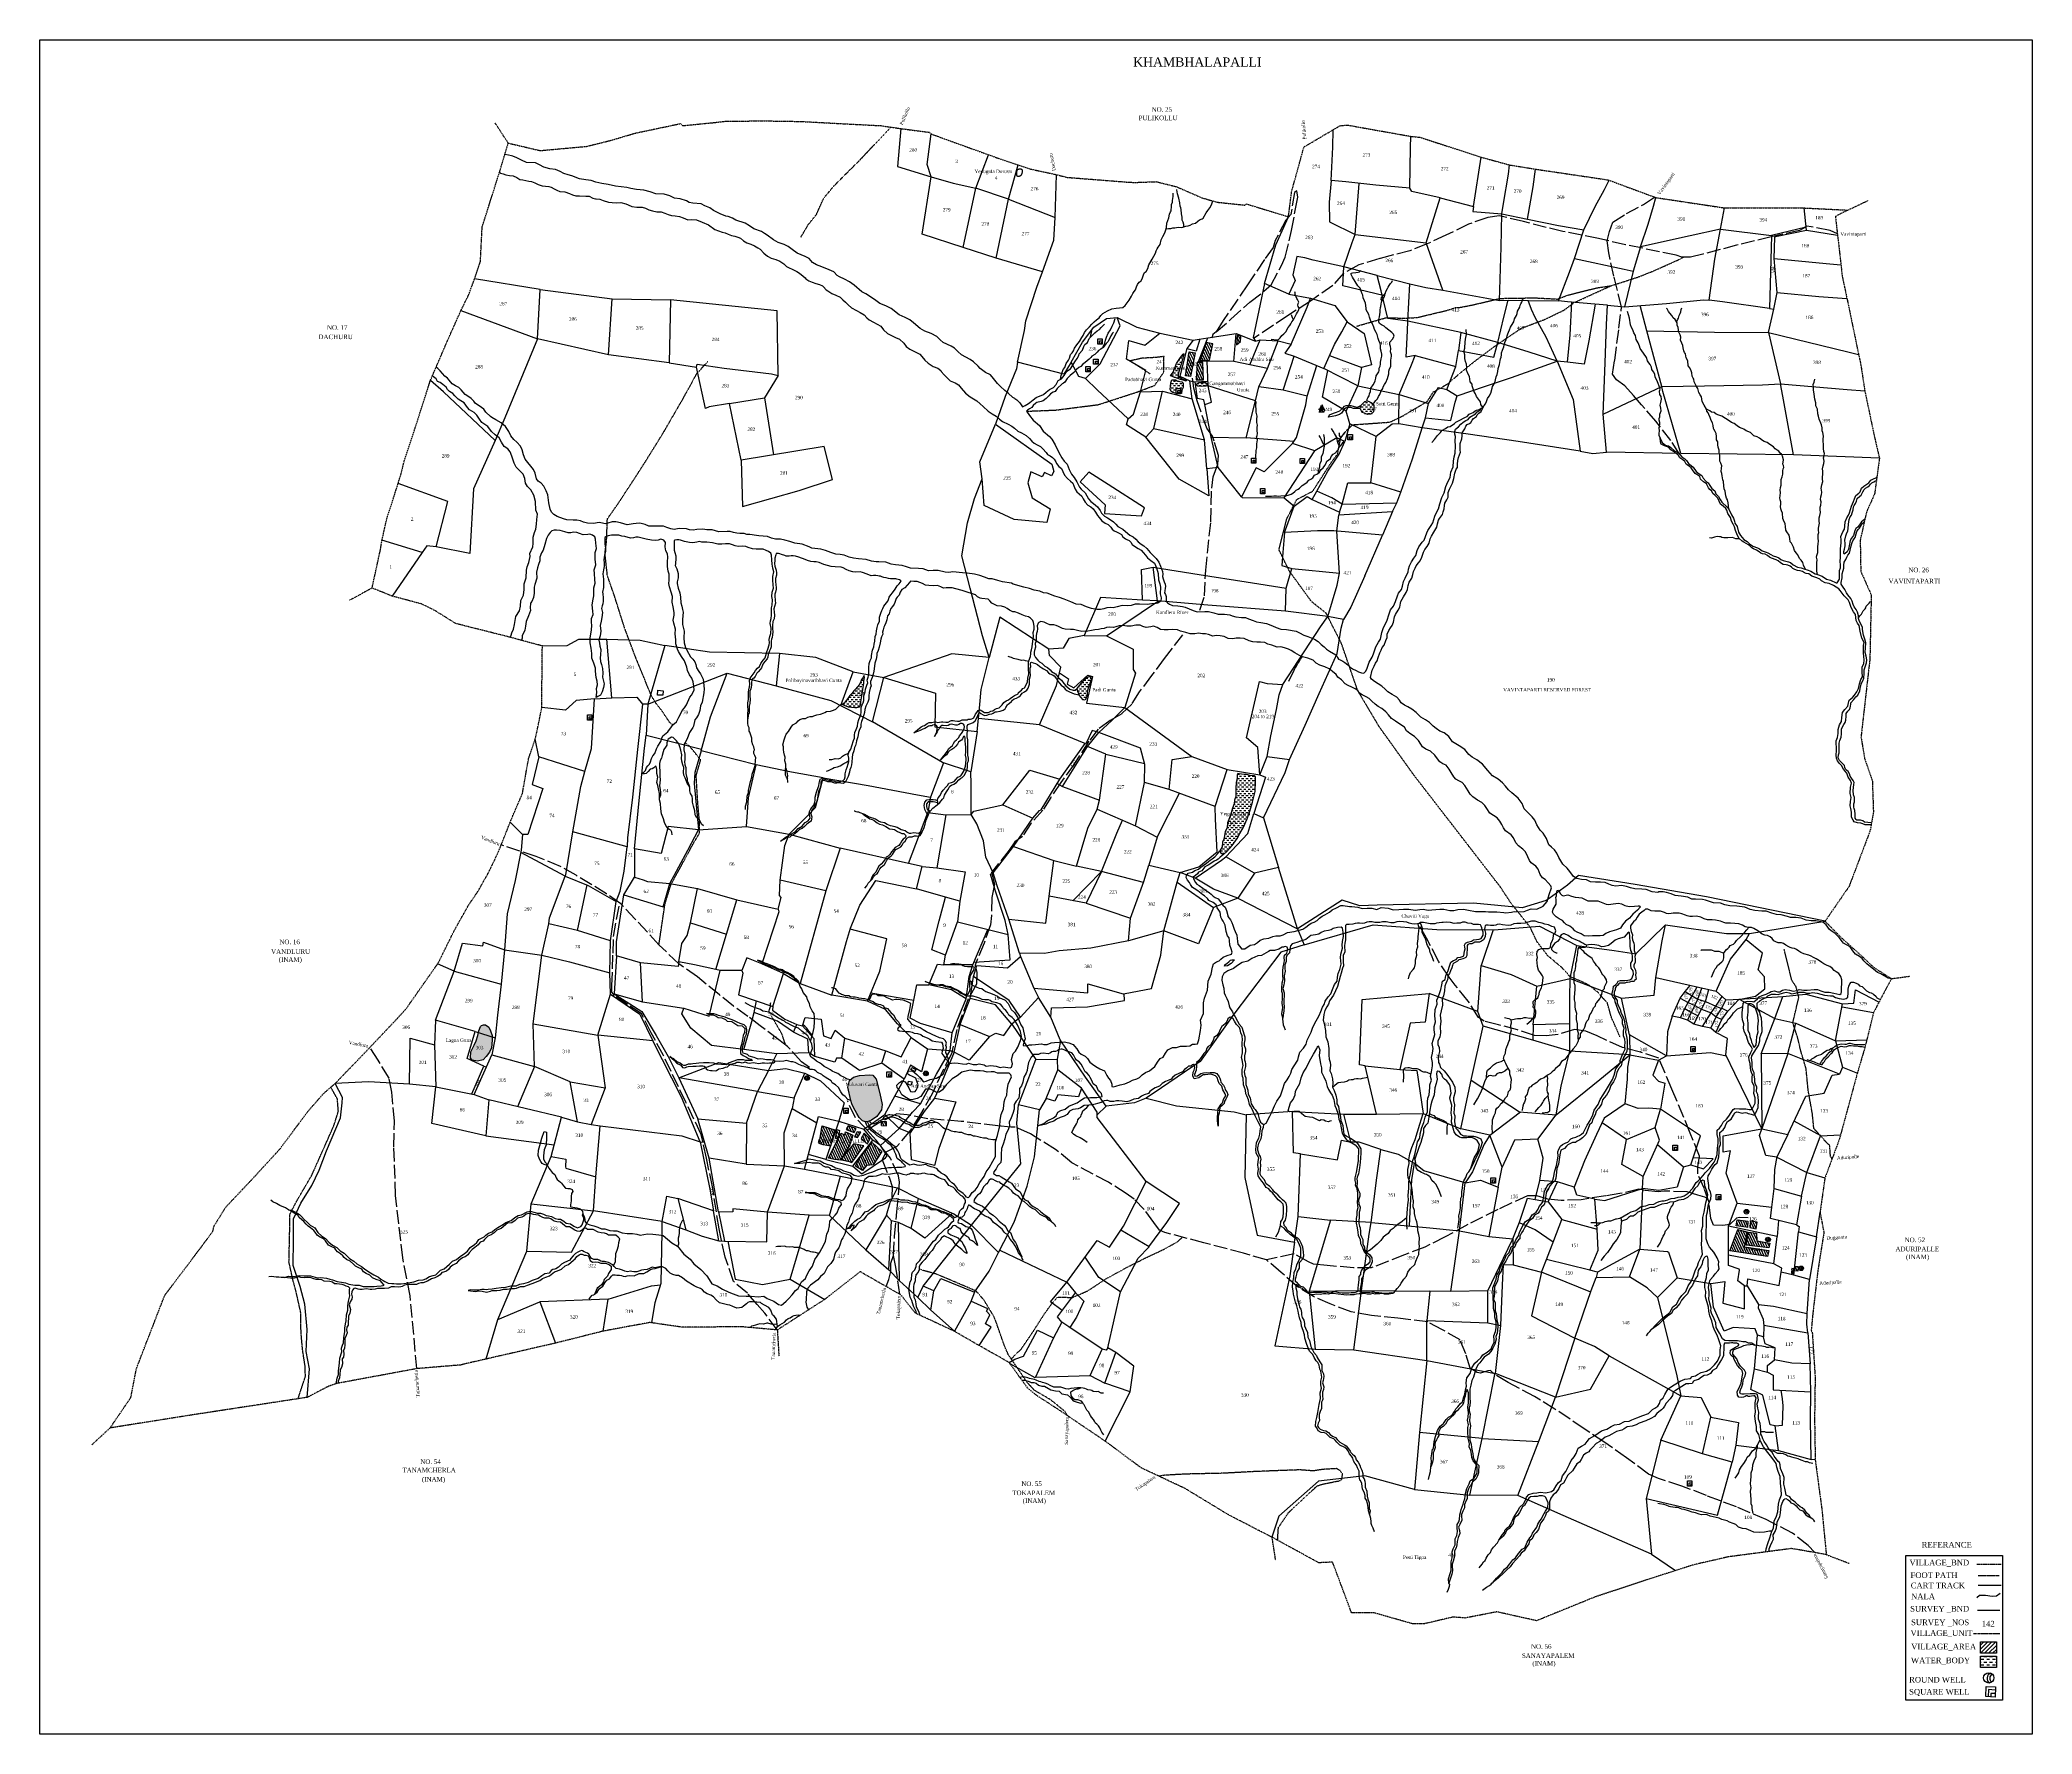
# Model space of a CAD drawing. Header units: millimetres. Extents: x 497 to 2247, y -457 to 1031.
import ezdxf

# ---------------------------------------------------------------- set-up
doc = ezdxf.new("R2010")
doc.units = ezdxf.units.MM
doc.header["$MEASUREMENT"] = 0
for name, pattern in [('ACAD_ISO02W100', [15, 12, -3]), ('ACAD_ISO07W100', [3, 0, -3]), ('ACAD_ISO11W100', [33, 12, -3, 12, -3, 0, -3]), ('BORDER', [1.75, 0.5, -0.25, 0.5, -0.25, 0, -0.25])]:
    doc.linetypes.add(name, pattern=pattern)
for name, color, linetype in [('CARTTRACK', 30, 'ACAD_ISO02W100'), ('NALA', 4, 'Continuous'), ('ROUND WELL', 5, 'Continuous'), ('SQUAREWELL', 5, 'Continuous'), ('SURVEY_BND', 7, 'Continuous'), ('SURVEY_NO', 7, 'Continuous'), ('TEXT', 7, 'Continuous'), ('VILLAGE_AREA', 1, 'Continuous'), ('WATER_BODY', 4, 'Continuous')]:
    doc.layers.add(name, color=color, linetype=linetype)
for name, color, linetype, lineweight in [('FOOTPATH', 150, 'ACAD_ISO07W100', 30), ('VILL_BOUNDARY', 6, 'BORDER', 30), ('VILL_UNIT_AREA', 3, 'ACAD_ISO11W100', 25)]:
    doc.layers.add(name, color=color, linetype=linetype, lineweight=lineweight)
doc.styles.get("Standard").update_dxf_attribs({"font": 'TIMES.TTF'})

# ---------------------------------------------------------------- blocks, each defined once
blk = doc.blocks.new('1')
at = {"layer": 'VILLAGE_AREA'}
for points in [[(1620.1, 706.8), (1624.9, 706.7)], [(1620.2, 704.5), (1625.1, 704.5)], [(1621, 706.8), (1620.9, 704.5)], [(1624.9, 706.7), (1623.6, 709.3), (1622.2, 709.2), (1621, 706.8)], [(1621.4, 707.5), (1624.5, 707.4)], [(1621.6, 708), (1624.2, 708)], [(1621.9, 708.6), (1623.9, 708.6)], [(1622.2, 704.5), (1622.1, 705.8), (1623.3, 705.8), (1623.4, 704.5)], [(1624.9, 706.7), (1624.8, 704.5)]]:
    blk.add_lwpolyline(points, dxfattribs=at)
for centre, radius, start, end in [((1622.7, 709.7), 0.676, 138.2355, 231.6617), ((1622.9, 709.6), 0.782, 335.8382, 75.5006)]:
    blk.add_arc(centre, radius, start, end, dxfattribs=at)

msp = doc.modelspace()

# ---------------------------------------------------------------- hatches: boundary and pattern name
at = {"layer": 'VILLAGE_AREA'}
h = msp.add_hatch(dxfattribs=at)
h.set_pattern_fill('ANSI31', color=256, scale=15, angle=70, style=0)
h.paths.add_polyline_path([(1527.2, 764.2), (1521.2, 765.2), (1516, 749.6), (1524.2, 749.9)])
h.paths.add_polyline_path([(1511.7, 756.4), (1506.3, 757.2), (1503.1, 736.1), (1507.6, 735.5)])
h.paths.add_polyline_path([(1518.4, 747.7), (1513.3, 747.7), (1512.5, 732.6), (1518.9, 732.7)])
h.paths.add_polyline_path([(1551.8, 771.1), (1548.6, 771.5), (1548.1, 763.2), (1551.6, 766.1)])
h.paths.add_polyline_path([(1475.9, 739.6), (1505.4, 739.6), (1505.4, 745.4), (1475.9, 745.4)], flags=9)
h.paths.add_polyline_path([(1505.9, 744), (1514.1, 744), (1514.1, 748.5), (1505.9, 748.5)], flags=9)
h = msp.add_hatch(dxfattribs=at)
h.set_pattern_fill('ANSI31', color=256, scale=15, angle=70, style=0)
h.paths.add_polyline_path([(1240.4, 80.8), (1236.2, 81), (1236.1, 77.8), (1240.6, 77.4)])
h.paths.add_polyline_path([(1221, 71), (1218.3, 66.1), (1223.7, 61.5), (1225.9, 65.9)])
h.paths.add_polyline_path([(1218, 71.7), (1214.7, 72.2), (1212.3, 67.6), (1215, 67.2)])
h.paths.add_polyline_path([(1213.8, 75), (1206.9, 77.5), (1205, 74.2), (1212.2, 71.5)])
h.paths.add_polyline_path([(1211, 69.1), (1204.4, 72.2), (1203.9, 69.6), (1200.5, 70.9), (1189.5, 49.1), (1194.8, 47.9), (1200.1, 47.2), (1208.2, 60.7)])
h.paths.add_polyline_path([(1195, 73.8), (1183.9, 77.3), (1181.4, 61.9), (1184.9, 60.8), (1191.2, 59.4)])
h.paths.add_polyline_path([(1199.1, 73.3), (1197.2, 74), (1195.6, 66.1), (1198.1, 66.2)])
h.paths.add_polyline_path([(1236.3, 54.8), (1227.8, 62.8), (1216.5, 48.6), (1213.3, 42), (1219.4, 38), (1223, 42.5), (1228.9, 43)])
h.paths.add_polyline_path([(1220.7, 59.9), (1211.8, 61.5), (1201.6, 49.5), (1201.4, 47.4), (1207.7, 46), (1210.2, 45.3), (1212.6, 48.8)])
h.paths.add_polyline_path([(1179.1, 61.8), (1220, 61.8), (1220, 66.3), (1179.1, 66.3)], flags=9)
h.paths.add_polyline_path([(1201, 64.8), (1207, 64.8), (1207, 69.4), (1201, 69.4)], flags=24)
h.paths.add_polyline_path([(1181.2, 67.8), (1187.2, 67.8), (1187.2, 72.4), (1181.2, 72.4)], flags=9)
h.paths.add_polyline_path([(1218.7, 44.3), (1224.7, 44.3), (1224.7, 48.9), (1218.7, 48.9)], flags=24)
h = msp.add_hatch(dxfattribs=at)
h.set_pattern_fill('ANSI31', color=256, scale=15, angle=70, style=0)
h.paths.add_polyline_path([(1996.6, -15.6), (1988.3, -13.6), (1981.5, -32.3), (2014.4, -37.5), (2015.5, -32.2), (1993.9, -28.9)])
h.paths.add_polyline_path([(1997.3, -6.4), (1987.8, -5.2), (1986.8, -10.4), (1996.1, -11.7), (1996.8, -11.8)])
h.paths.add_polyline_path([(2005.5, -7.1), (1999.4, -6.4), (1998.8, -11.9), (2004.5, -13.1)])
h.paths.add_polyline_path([(2004.9, -16.9), (1997.8, -16.1), (1995.7, -27.4), (2015.5, -29.7), (2016.4, -25.6), (2005, -23.5)])
h.paths.add_polyline_path([(2037.7, -48.1), (2035.9, -47.9), (2035.5, -51.9), (2037.2, -51.9)])
h.paths.add_polyline_path([(2041.4, -46.2), (2039.1, -46.1), (2038.3, -50.1), (2041.1, -50.3)])
h.paths.add_polyline_path([(1989.2, -33.2), (2009.5, -33.2), (2009.5, -28.5), (1989.2, -28.5)], flags=24)
h.paths.add_polyline_path([(1995.7, -28.7), (2003.9, -28.7), (2003.9, -24.1), (1995.7, -24.1)], flags=25)
h = msp.add_hatch(dxfattribs=at)
h.set_pattern_fill('ANSI31', color=256, scale=20, angle=180, style=0)
h.set_pattern_definition([(225, (842.1178, -1342.3159), (1.767767, -1.767767), [])])
h.paths.add_polyline_path([(2201.6, -375.9), (2201.6, -385.9), (2215.6, -385.9), (2215.6, -375.9)])
at = {"layer": 'WATER_BODY'}
h = msp.add_hatch(dxfattribs=at)
h.set_pattern_fill('DASH', color=256, scale=15, style=0)
h.paths.add_polyline_path([(1501.1, 729.2), (1500, 730.7), (1498.3, 731.1), (1495.8, 731.8), (1494.3, 732.7), (1491.1, 732.6), (1490.2, 729.8), (1489.8, 724.1), (1490.5, 722.4), (1492.1, 721.3), (1494.9, 720.8), (1494.9, 724.9), (1498.9, 724.9), (1498.9, 720.6), (1499.7, 720.6), (1500, 723.4), (1501, 725.9)])
h.paths.add_polyline_path([(1496.9, 738.7), (1500.2, 749.2), (1501.7, 755.5), (1501.1, 755), (1498.7, 752.1), (1495.2, 746.9), (1492.3, 739.3), (1490, 736.1), (1497.4, 733.4), (1503.7, 731.3), (1504.1, 732.1), (1500.3, 733.3), (1496.7, 736)])
h.paths.add_polyline_path([(1522, 728.1), (1521.9, 729.2), (1520.7, 730.2), (1519.7, 730.2), (1517.5, 730.2), (1514.8, 729.9), (1513.1, 729.1), (1513.1, 727.9), (1514, 726.9), (1517.3, 726.7), (1521.1, 727), (1522, 727.2)])
h.paths.add_polyline_path([(1475.9, 739.6), (1505.4, 739.6), (1505.4, 745.4), (1475.9, 745.4)], flags=9)
h = msp.add_hatch(dxfattribs=at)
h.set_pattern_fill('DASH', color=256, scale=15, style=0)
h.paths.add_polyline_path([(1668.5, 710.6), (1666.7, 712.4), (1664.6, 713.6), (1662.9, 714.1), (1660.7, 713.6), (1658.7, 711.6), (1657.2, 710), (1656.7, 707.3), (1657.4, 705.6), (1658.5, 704), (1660.3, 703.2), (1663.2, 702.1), (1665.7, 702.3), (1667.2, 703.2), (1668.3, 704.5), (1668.6, 706.8)])
h.paths.add_polyline_path([(1663.5, 704.8), (1671.7, 704.8), (1671.7, 709.4), (1663.5, 709.4)], flags=9)
h = msp.add_hatch(dxfattribs=at)
h.set_pattern_fill('DASH', color=256, scale=15, style=0)
h.paths.add_polyline_path([(1218.6, 453.4), (1219.8, 460.6), (1220.7, 466), (1220.6, 467.9), (1221.2, 471.2), (1220.8, 473), (1219.7, 470.7), (1218.5, 469.5), (1217.7, 466.8), (1216.4, 464.7), (1214.9, 462.8), (1213.3, 461), (1211.7, 459.4), (1210.2, 457.1), (1208.4, 455.2), (1206.5, 452.6), (1205.1, 450.9), (1203.3, 448.7), (1201.8, 447.5), (1206.9, 445.5), (1212.7, 444.9), (1214.5, 444.8), (1216.8, 445.4), (1218, 447.4), (1218, 449.7)])
h.paths.add_polyline_path([(1418.3, 463.4), (1420.2, 469), (1419.7, 471.7), (1418.6, 471.9), (1416.5, 471.2), (1413.1, 467.7), (1408, 461.6), (1408.5, 458.8), (1410.1, 455.4), (1412.9, 451.7), (1414.9, 451.1), (1416.8, 455.4), (1416.9, 458.7)])
h.paths.add_polyline_path([(1213.5, 454.7), (1221.7, 454.7), (1221.7, 459.2), (1213.5, 459.2)], flags=9)
h = msp.add_hatch(dxfattribs=at)
h.set_pattern_fill('DASH', color=256, scale=15, style=0)
h.paths.add_polyline_path([(1554.1, 339.6), (1557.4, 346.9), (1559.7, 353.6), (1561.9, 361.5), (1564.3, 371), (1564.8, 380.2), (1564.6, 384), (1563.4, 384.8), (1559.9, 385.1), (1556.8, 385.8), (1554.8, 386), (1552.5, 386.1), (1550.4, 386.5), (1549.3, 386.9), (1548.5, 385.3), (1548.5, 383), (1547.6, 378.9), (1547.4, 374), (1547.4, 366.7), (1546.3, 363.5), (1545.9, 360.3), (1544.6, 356.3), (1542.7, 350.3), (1541.2, 346.3), (1540.2, 343.6), (1539.8, 339.1), (1538, 336), (1537.4, 332.1), (1536.9, 329.1), (1535.6, 326.4), (1535.3, 322.3), (1533.3, 318.9), (1534.2, 316.7), (1536.5, 315.8), (1539.6, 318.4), (1544.3, 323.6), (1548.6, 329.8), (1550.8, 334)])
h.paths.add_polyline_path([(1532.5, 348), (1560.2, 348), (1560.2, 353.9), (1532.5, 353.9)], flags=9)
h.paths.add_polyline_path([(1540, 340.6), (1548.2, 340.6), (1548.2, 345.2), (1540, 345.2)], flags=24)
h = msp.add_hatch(dxfattribs=at)
h.set_pattern_fill('DASH', color=256, scale=15, style=0)
h.paths.add_polyline_path([(894, 152.6), (894.1, 155.5), (882.2, 159.4), (881.4, 156.6), (879.9, 151.9), (878.2, 148.2), (875.3, 142.5), (875.1, 137.2), (876.6, 135), (881.3, 134.1), (886.1, 135.3), (888.7, 138.2), (891.9, 142.2), (893.4, 145.8)])
h.paths.add_polyline_path([(891.2, 164.1), (888.3, 166.1), (886.4, 166), (884.6, 165.6), (883.9, 164.5), (882.5, 160.9), (882.2, 159.4), (894.1, 155.5), (894.1, 156.8), (892.7, 160.7)])
h.paths.add_polyline_path([(1231.4, 118.4), (1228.6, 122), (1225.8, 122.1), (1216.8, 121.6), (1211.6, 120.2), (1208, 117.1), (1206.5, 111.3), (1209.1, 99.7), (1210.2, 96.6), (1211.4, 93.6), (1214.5, 88.1), (1216.4, 84.6), (1219.5, 81.9), (1222.1, 80.9), (1223.8, 80.8), (1227.2, 82.2), (1232.1, 85.7), (1236, 91.5), (1236.8, 96.1), (1234.7, 105.9)])
h.paths.add_polyline_path([(878.9, 143.7), (887, 143.7), (887, 148.3), (878.9, 148.3)], flags=24)
h.paths.add_polyline_path([(1203.6, 111.4), (1232.9, 111.4), (1232.9, 116.2), (1203.6, 116.2)], flags=9)
h = msp.add_hatch(dxfattribs=at)
h.set_pattern_fill('DASH', color=256, scale=20, angle=180, style=0)
h.set_pattern_definition([(180, (842.1178, -1333.9265), (-2.5, -2.5), [2.5, -2.5])])
h.paths.add_polyline_path([(2201.6, -388.3), (2201.6, -398.3), (2215.6, -398.3), (2215.6, -388.3)])

# ---------------------------------------------------------------- linework, layer by layer
for points in [[(496.7, 1031.1), (2247, 1031.1), (2247, -456.9), (496.7, -456.9)], [(2136, -299.9), (2220.9, -299.9), (2220.9, -427.1), (2136, -427.1)]]:
    msp.add_lwpolyline(points, close=True)
at = {"layer": 'CARTTRACK'}
for points in [[(1530, 774.7), (1543, 785.7), (1559.8, 800.8), (1572, 810.3), (1578.4, 816), (1587.6, 832.9), (1590.7, 840.2), (1596.4, 863.6), (1600.4, 885.8), (1601.8, 893.1), (1600.9, 898.5), (1599, 897.1), (1595.7, 877.9), (1591.4, 872.8), (1582.1, 854.9), (1580.3, 848.8), (1572.5, 838.1), (1557.6, 815.9), (1536.4, 784.7), (1530, 774.7), (1527.3, 772.4), (1526.2, 769.1)], [(1937.1, 667.4), (1929.6, 679.3), (1916.4, 696.2), (1903.8, 710.7), (1896.6, 718.7), (1889, 727.2), (1881.9, 732.7), (1878.4, 737.5), (1880.2, 749.6), (1884, 777.9), (1886.3, 796.6), (1879.4, 823.6), (1875, 844.1), (1873.6, 854.7), (1875.8, 862.9), (1878.7, 871), (1890.5, 878.7), (1905.5, 886.6), (1915.3, 893)], [(2075.9, 860.7), (2069.4, 863.6), (2052.8, 866.9), (2049, 867.5), (2045.8, 865.6), (2042.6, 863.6), (2017.7, 858.2), (1987.3, 850.8), (1957.7, 843), (1946.8, 840.3), (1939.3, 840.4), (1934.2, 842), (1889.6, 851.2), (1866.1, 856.6), (1834.7, 862.8), (1800, 871.5), (1778.8, 876.6), (1768.8, 875.1), (1751.9, 869.3), (1732, 859.5), (1715.6, 852), (1700.4, 845.9), (1674, 839.2), (1655.5, 833.5), (1642.1, 826.3), (1632.7, 815.5), (1613.1, 801.7), (1592.9, 788.8), (1563.7, 769.3)], [(1515.9, 530.3), (1519.8, 542.8), (1521, 565.3), (1525.4, 607.8), (1526.2, 637.5), (1527.4, 647.4), (1531.5, 658.6), (1532.2, 666.1), (1528.5, 678.6), (1526.8, 683), (1521.8, 690), (1513.3, 714.1), (1510.6, 725.1), (1509.2, 734.1)], [(1500.5, 508.7), (1484.5, 487.9), (1473.4, 472.9), (1462.4, 458.4), (1455.9, 447.7), (1447.2, 439.3), (1436.9, 433.5), (1426.6, 425.6), (1418.3, 415.2), (1405.4, 395.1), (1393.6, 378.8), (1384.8, 365.7), (1377.8, 354.7), (1367.4, 343), (1360.1, 331.5), (1353.3, 326.9), (1348.2, 319.6), (1332.9, 299.8), (1335.3, 289.5), (1333, 277.8), (1332.7, 262.1), (1331.8, 253.8), (1326.3, 237.9), (1318.3, 218.5), (1320, 212), (1319.5, 201.7), (1312.4, 188.9), (1302.3, 162), (1297.5, 140.6), (1290, 126.1), (1280.6, 105.6), (1270.5, 87.5), (1261.5, 73.5), (1249.7, 59.3), (1239.9, 54.1), (1236.8, 47.5), (1243.2, 31.3), (1245.4, 24.1), (1245.2, 14.5)], [(1172.9, 128.6), (1165.9, 133.7), (1153.6, 147.1), (1145.8, 153), (1129.6, 165.1), (1118.7, 173.4), (1106, 182.4), (1093.7, 192.4), (1074.5, 208.1), (1058, 219.7), (1040.6, 236.3), (1019.7, 259), (1007, 272.4), (994.5, 281.2), (967.8, 297.4), (954, 305.2), (932.7, 314), (902.1, 324.1)], [(1144.6, -101.9), (1133.6, -87.2), (1126.9, -79.5), (1118.3, -69.7), (1106.2, -59.4), (1098.8, -38), (1093.4, -13.1), (1087.6, 23.8), (1082.4, 49.1), (1077.8, 69.8), (1064.3, 98.1), (1044.6, 139), (1033.8, 159), (1025.4, 175.6), (1001.5, 191.8), (999.3, 194.9), (999.3, 200.4), (1000.3, 228.9), (1000.6, 243.7), (1006.1, 273.1)], [(1997.5, -3.4), (1990, -3), (1987.1, -3.6), (1981.4, -9.4), (1975.2, -10.1), (1967, -9.9), (1964.8, -4), (1963.1, 10), (1959, 21.9), (1953.3, 35.2), (1953.2, 41.5), (1954.8, 50.6), (1946.6, 70.9), (1930.5, 109.7), (1918.9, 136.9), (1903, 142.1), (1887, 146.2), (1864.7, 156.3), (1855, 160.6), (1844.8, 161.9), (1830.7, 157.7), (1820, 156.3), (1809.8, 156.8), (1794.7, 161.7), (1778.1, 166.2), (1765.7, 169.2), (1760.6, 172.6), (1751.6, 186.8), (1740.1, 200.9), (1734.7, 208), (1725.4, 222.1), (1714.9, 242.1), (1709.2, 252.1)], [(827.9, -135.9), (822.1, -71.8), (815.5, -38.5), (809.3, 16.2), (807.8, 59), (808.3, 81.5), (805.9, 106.9), (803.6, 119.3), (793.9, 134.9), (786.7, 146.3)], [(1962, 13.2), (1959.5, 14.6), (1953.4, 16.6), (1943.8, 19.4), (1923.5, 20), (1918.4, 19.4), (1907.1, 20.5), (1901.3, 21.6), (1884.8, 17.8), (1872.4, 15.8), (1850.7, 12.5), (1833.2, 11.8), (1821.4, 13), (1811.8, 15.8), (1808.6, 16), (1803.6, 15.9), (1777.6, 3.9), (1751.2, -9.4), (1731.2, -20.2), (1713.5, -29.1), (1695.6, -36), (1666.4, -47.4), (1650.9, -47.3), (1627.7, -45.4), (1615.7, -44.1), (1611.3, -42), (1598.5, -35.1), (1574.3, -40.3), (1554.2, -34.5), (1519.2, -25.4), (1485, -16.3), (1480.4, -14.4), (1475.4, -7.6), (1467, 3.9), (1458.2, 12.9), (1451.1, 17.9), (1435.4, 27.9), (1403.2, 45), (1389, 56.7), (1367, 70.3), (1353.5, 76.3), (1349.8, 76.2), (1338.2, 77.4), (1306.2, 81.3), (1276.7, 83.6), (1258.8, 86.9), (1249.5, 87.9), (1233.6, 79.7), (1223.5, 73.6), (1213.2, 84.5), (1206.2, 99.3)], [(1252.2, -70.6), (1248.8, -46.9), (1246.7, -36.6), (1247.5, -19.7), (1249.6, 1.7), (1252, 27.9), (1251.1, 33.4), (1244, 49), (1244, 49), (1244, 49), (1231.3, 64.9), (1223.5, 73.6)], [(1240.1, -63.7), (1242.7, -57.6), (1244.4, -50.7), (1244.4, -43.3), (1246.7, -36.6)], [(2056, -297.4), (2050.2, -291.2), (2036.5, -280.4), (2013.2, -268.4), (1987.1, -257.4), (1960.8, -247.4), (1939.3, -239), (1918.7, -232.5), (1909.9, -228.6), (1890.6, -214.1), (1870.8, -200.3), (1853.4, -188.8), (1827.7, -171.4), (1809.8, -160.3), (1786.5, -148.2), (1774.9, -141), (1771.2, -137.6), (1768.9, -137.8), (1762.2, -139.8), (1759.3, -139.4), (1753.3, -135.6), (1749.4, -122.8), (1744.4, -110.6), (1728.5, -101.4), (1716.1, -94.9), (1689.6, -91.5), (1666.7, -89.2), (1648.8, -86.1), (1630.3, -79), (1615.6, -72.6), (1601.3, -63.8), (1587.3, -51.5), (1574.3, -40.3)]]:
    msp.add_lwpolyline(points, dxfattribs=at)
at = {"layer": 'CARTTRACK', "ltscale": 0.1}
msp.add_lwpolyline([(2199.4, -326), (2219.6, -326)], dxfattribs=at)
at = {"layer": 'FOOTPATH', "ltscale": 0.002}
for points in [[(1165.2, 857.6), (1171.8, 868.9), (1179, 877.8), (1185.4, 892.1), (1194.7, 903.3), (1217.2, 925.6), (1244.3, 954.5)], [(1885.1, 155.1), (1877.4, 172.5), (1873.8, 185.3), (1865.3, 194.7), (1858.5, 200.3), (1851.7, 203.9), (1841.2, 208.2), (1834, 216.2), (1821.6, 226.6), (1811.9, 239.2), (1806, 251.8), (1789.6, 272.3), (1779.6, 287.4), (1704.1, 385), (1673.3, 428), (1654.5, 459.6), (1640.2, 501), (1626.8, 527.5), (1613.8, 537.9), (1594.5, 564.4), (1585.3, 583.3), (1592.1, 610.3), (1601, 627.5), (1615, 634.8), (1631.9, 661), (1636.8, 667.4), (1639.5, 681.3), (1645, 688.5), (1650.1, 693.1), (1682.7, 695.4), (1693.9, 700.8), (1715.6, 713.6), (1720.9, 721.9), (1733.9, 729.2), (1743.9, 738.1), (1757.7, 749.2), (1774.4, 761.7), (1789.8, 772.2), (1798.3, 777.9), (1818.7, 785.6), (1835.9, 793.9), (1844.6, 800.4), (1866.2, 810.3), (1877.1, 815.2), (1900.6, 822.8), (1913.6, 827.9), (1937.5, 838.6), (1940.8, 840.4)], [(1653.6, 779.7), (1679.2, 787.1), (1696.4, 786.7), (1706.7, 787.3), (1732.6, 793.5), (1740.4, 796), (1743.4, 796), (1755.2, 798.3), (1778.1, 803.7), (1784.7, 804.3), (1811.4, 804.5), (1830, 803.5), (1838, 806.6), (1852.3, 810.4), (1865, 813.4), (1877.1, 815.2)], [(1363.6, 705), (1389.1, 706), (1426.7, 710.8), (1460.8, 721.9), (1469.8, 725.3), (1476.1, 727.7), (1484.2, 739.3), (1484.3, 753.1), (1477.8, 752.2), (1464.9, 751.5), (1454.7, 749.2), (1472.1, 737.9)], [(1052.7, 429.5), (1050, 431.7), (1043.4, 441.7), (1038.2, 448.2), (1033.5, 455.9), (1027.5, 471), (1020, 489.2), (1010.6, 514.2), (1001.5, 542.9), (995.3, 560.7), (993.2, 580.2), (994.6, 590.7), (995.3, 610.4), (1005, 624.2), (1019, 645.6), (1029.1, 661.3), (1044.9, 686.8), (1061.8, 716), (1073.8, 737.8), (1083.5, 748.7)], [(1040.6, 236.3), (1042.5, 249.1), (1045.9, 272.1), (1051.2, 289.3), (1062.6, 310.1), (1070.8, 325.2), (1076.3, 334.5), (1076.1, 346), (1074.8, 360.1), (1073.3, 384.9), (1077.3, 398.8), (1068.2, 410), (1063.7, 414.1)], [(2071.2, 48.3), (2069.8, 50.6), (2069.1, 60), (2067.2, 61.8), (2055.2, 75.1), (2053.8, 88.7), (2050.2, 108.4), (2048.4, 127.5), (2043.9, 142.6), (2040.7, 155.8), (2036.7, 167.8), (2042, 190.3), (2039.5, 199.7), (2035.9, 205), (2029.1, 232.4)], [(1151.9, 148.4), (1148.6, 158.3), (1139.6, 173.6)], [(723.6, -162.3), (730, -142.9), (729.9, -134.5), (727.5, -119), (726.2, -104), (725.9, -86.4), (722.1, -69.3), (719, -57.7), (715.6, -42.2), (716.2, -16.7), (716.5, -0.2), (721.9, 10.4), (735.5, 33.7), (745, 54.9), (755, 77.4), (759, 90.1), (758.1, 101), (752.4, 111.2)], [(1350, -127.3), (1358.8, -118.8), (1368.7, -104.3), (1379.6, -87.3), (1386.6, -77.6), (1391, -73), (1403.8, -73.4), (1417.4, -67.5), (1433.6, -56.8), (1451.2, -47.2), (1468.3, -38.5), (1484.5, -30.9), (1496.3, -24.3), (1500.4, -20.4)], [(1399.3, -177.1), (1397.3, -173.5), (1384.9, -163.4), (1370.6, -155), (1364.1, -148), (1352.9, -131.5), (1347.7, -124), (1343.8, -114.9), (1336.7, -94.6), (1334.5, -89.5), (1326.2, -75.7), (1319.3, -67.8), (1305.2, -61.7), (1284.1, -52.8), (1271.8, -49.4), (1270.5, -48.7)], [(1584.1, -286.7), (1584.8, -275.5), (1593.8, -262.2), (1605.3, -251.6), (1618.6, -239), (1622.4, -237.6), (1635.4, -234.9), (1638.2, -234.5), (1640.6, -233), (1641.1, -228.3), (1638.8, -225.3), (1635.9, -223.7), (1623.6, -224.4), (1615.5, -225.7), (1603.6, -224.8), (1581.6, -225.6), (1564.3, -226.3), (1535.7, -227.8), (1503.4, -228.5), (1485.3, -229.5), (1479.8, -230.4)]]:
    msp.add_lwpolyline(points, dxfattribs=at)
at = {"layer": 'FOOTPATH', "ltscale": 0.01}
msp.add_lwpolyline([(2199.4, -317.7), (2218, -317.7)], dxfattribs=at)
at = {"layer": 'NALA'}
for points in [[(1353.3, 716.3), (1351.6, 717), (1347.5, 720.9), (1344.5, 723.2), (1340.8, 726.8), (1338.1, 729.4), (1334.4, 733.6), (1331.9, 737), (1327.5, 738.9), (1322.7, 742.4), (1320.9, 744.5), (1316.8, 748.3), (1314, 750.3), (1306.5, 754.5), (1303.1, 757.5), (1300.2, 760.3), (1297.2, 762.1), (1290.3, 765.3), (1287.6, 767.6), (1284.6, 770.5), (1279.7, 773.3), (1274.3, 775.4), (1270.2, 777.7), (1264.1, 782.7), (1261, 785.2), (1256.8, 787.3), (1251.5, 789.6), (1244.7, 795.1), (1240, 797.6), (1234.6, 799.5), (1231.2, 802.2), (1227.3, 804.9), (1222.4, 808.1), (1218.7, 809.9), (1212.2, 815.8), (1208, 818.5), (1203.7, 820.9), (1199.2, 823), (1197.3, 824.1), (1194.3, 827.3), (1190.1, 829.2), (1183.8, 831.7), (1179, 833.5), (1175.6, 835.7), (1172.5, 839), (1169.1, 840.9), (1161.9, 843.7), (1157.6, 847.1), (1154.2, 849.6), (1150.5, 851.4), (1145.4, 853.3), (1141.3, 855.4), (1135.7, 859.6), (1133.2, 861.2), (1130.8, 862.7), (1123.9, 865.2), (1120.2, 867.8), (1116.3, 870.2), (1108.3, 872.7), (1105.2, 874.4), (1101.5, 875.9), (1099.4, 876.4), (1094.4, 878.4), (1088.6, 881.3), (1085.3, 883.5), (1081, 885.4), (1077.6, 887.2), (1070.5, 887.7), (1067.3, 888.4), (1064.8, 889.7), (1059.3, 891.6), (1054.2, 892.1), (1050.3, 894.3), (1045.2, 895.7), (1037.8, 896), (1032.8, 897.6), (1027.4, 899.1), (1021, 899.6), (1016, 900.6), (1012.4, 901.4), (1002.5, 902.7), (995.9, 904.1), (990.3, 905), (985.3, 906.1), (981.1, 907.7), (976.4, 908.2), (970.9, 909.2), (964, 911.7), (960.9, 912.7), (957.2, 913.9), (953.9, 915.5), (949.7, 917.3), (944.7, 917.8), (939.5, 919.3), (935.7, 921.3), (932.2, 923.1), (924.4, 923.4), (919.8, 925.5), (915.9, 927.4), (912.4, 928.9), (911, 929.3), (908.4, 930), (905.2, 930.5)], [(900.5, 914.8), (901.4, 914.1), (903.7, 913.4), (906, 912.6), (909.2, 911.9), (912.6, 911.6), (915.8, 910.4), (918.4, 908.5), (921.1, 908.1), (926.3, 906.9), (928.7, 906.7), (931.6, 905.7), (934.6, 904.2), (937.9, 903), (944, 902.5), (945.9, 901.7), (948.6, 900.3), (950.9, 899.2), (953.6, 898), (957.8, 897.7), (962.1, 896.1), (964.8, 894.9), (967.6, 894.3), (970.8, 894.1), (976.3, 893.9), (979.3, 893.8), (982.4, 892.2), (984.8, 891.4), (985.4, 891.5), (988.6, 891.2), (991.6, 890.2), (996.2, 888.7), (999.4, 888.3), (1003.3, 888.1), (1007, 888.2), (1011.6, 887.2), (1013.5, 886.3), (1016.9, 884.9), (1021.3, 884.1), (1025.9, 884.1), (1028.7, 883.2), (1031.7, 882), (1034.9, 880.9), (1038.9, 880.1), (1042.7, 880.1), (1045.9, 879), (1048.7, 877.7), (1051.7, 876.8), (1054.9, 876.6), (1058.7, 876.1), (1062, 874.7), (1066.1, 873.2), (1069.4, 873.4), (1073.7, 873), (1078.6, 871.1), (1084, 868.8), (1089.6, 864.7), (1092.8, 863.4), (1096.1, 862.2), (1098.9, 861.6), (1101.4, 860.6), (1104.4, 859.4), (1107.2, 858.6), (1110, 857.8), (1112.2, 856.9), (1114.9, 854.7), (1117.7, 853), (1121.3, 851.7), (1124.5, 850.1), (1127.4, 848.6), (1129.5, 847.2), (1132.7, 843.7), (1135.9, 841.3), (1139.3, 839.5), (1143.3, 838.1), (1146.7, 836.7), (1150.2, 834.5), (1152.8, 832.2), (1154.3, 831.2), (1158.2, 829.4), (1161.7, 827.8), (1164.2, 826.2), (1167.2, 823.6), (1169.2, 822.1), (1169.7, 821.3), (1172.4, 819.4), (1175.1, 818.3), (1178.5, 817.1), (1181.7, 816.3), (1184.2, 815), (1185.3, 814.1), (1187.6, 811.6), (1189, 810.8), (1192.4, 808.5), (1196.1, 806.9), (1199.8, 805.2), (1202.3, 802.9), (1204.6, 800.7), (1206.9, 798.5), (1209.7, 795.7), (1214.3, 793.4), (1217.4, 791.6), (1220.8, 789.7), (1223.2, 786.9), (1225.4, 785.3), (1229.1, 783.1), (1232.4, 781.5), (1235.5, 779.6), (1238, 776.5), (1241.4, 773.3), (1244.4, 771.8), (1248.5, 769.8), (1251.8, 768.4), (1255.6, 764.9), (1257.9, 761.8), (1260.9, 759.5), (1265.1, 757.4), (1269.8, 755.1), (1271.7, 753.1), (1274.2, 749.9), (1277, 747.3), (1281.5, 744.3), (1285.5, 742.7), (1288.2, 740.7), (1288.4, 740), (1291.1, 736.8), (1294.3, 733.6), (1296.4, 731.7), (1300.7, 729.8), (1303.7, 728.1), (1306, 725.3), (1309.8, 720.8), (1313.9, 717.6), (1316.8, 716), (1319.8, 714.2), (1322.9, 711.6), (1325.3, 709), (1329.7, 705), (1333.3, 702.6), (1336.9, 700.7), (1339.7, 698.1), (1342.5, 696), (1347.5, 693.6), (1350.5, 691.9), (1352.9, 690), (1355.8, 687.5), (1359, 686.1), (1363.1, 683.8), (1366.1, 681.1), (1368.1, 678.6), (1370.1, 676.8), (1373, 675.4), (1375.8, 674), (1377.9, 672), (1380.7, 668.6), (1381.9, 667), (1384.4, 665.9), (1386.4, 664.4), (1387.8, 662.9), (1389.4, 660.6), (1390, 659), (1391.9, 656.3), (1394.2, 654.6), (1395.4, 652.1), (1397, 648.7), (1399.4, 645.8), (1402.1, 643.6), (1404.2, 641.7), (1405.2, 639.4), (1406.4, 636.4), (1407.7, 634.2), (1409.8, 632.4), (1412, 630.4), (1413.4, 627.9), (1414.9, 625.1), (1417.4, 622.5), (1419.9, 620.9), (1422, 619.3), (1424.2, 616.4), (1426, 613.3), (1427.3, 611.5), (1429.7, 608.7), (1432.5, 606.8), (1435.2, 605.5), (1437.6, 603.1), (1438.7, 601.4), (1440.5, 600), (1442.6, 599), (1444.9, 598), (1446.9, 596.6), (1448.2, 594.6), (1450.6, 592.8), (1451.7, 592.2), (1453.8, 591.4), (1455.3, 590), (1456.3, 588), (1457.6, 587), (1461.7, 584.3), (1464.2, 582.9), (1465.9, 581), (1468, 578.6), (1469.7, 576.1), (1472.6, 574), (1476, 571.4), (1477.6, 567.4), (1479.1, 562.5), (1479.4, 557), (1480.5, 553.4), (1481.1, 550.4), (1480.9, 544.6), (1481.8, 541), (1481.4, 538.1), (1478.9, 536.3), (1477.3, 536.1), (1473.6, 535.8), (1469.4, 535.2), (1462.7, 535.5), (1459.1, 535.6), (1455.5, 534.5), (1452.1, 534.2), (1447.5, 534.4), (1443.2, 533.3), (1439.6, 532.2), (1437.2, 532.5), (1434.1, 532.2), (1431.3, 531.4), (1428.5, 530.8), (1425.3, 530.7), (1420.5, 531.6), (1416.2, 533.3), (1411.4, 535.3), (1407.1, 535.5), (1402.5, 537.5), (1396.5, 540), (1392.4, 541.5), (1388.4, 542.5), (1381.8, 545.2), (1378.4, 545.4), (1375.1, 546.9), (1370.3, 547.7), (1366, 549.3), (1361.3, 550.5), (1351.7, 553), (1350.3, 554), (1342.5, 555.2), (1338.3, 556.2), (1333.4, 557.8), (1330.5, 557.8), (1326.7, 559.3), (1322.5, 560.7), (1317.8, 561.9), (1311.4, 562.7), (1307.4, 563.1), (1298.9, 563.8), (1295.4, 563.4), (1292, 563.5), (1286, 565.1), (1281.4, 565.2), (1277.3, 564.9), (1272.7, 566.6), (1268.6, 567), (1261.7, 567.2), (1258.1, 568.2), (1254.2, 569.6), (1248.4, 570), (1244.6, 570.7), (1239.8, 572.5), (1233.7, 572.6), (1231.5, 572.7), (1227.4, 573.4), (1222.6, 574.9), (1215.8, 575.4), (1211.5, 575.8), (1207.8, 576.9), (1203.3, 578.6), (1199.7, 579.2), (1196, 579.4), (1191.5, 580.8), (1186.8, 582.7), (1182.9, 583.8), (1180.1, 584.1), (1175, 584.6), (1172.5, 585.9), (1166.5, 588.2), (1160, 589), (1155.6, 590.6), (1151.3, 591.8), (1147.4, 592.5), (1142.9, 592.5), (1139.6, 593.6), (1136, 594.9), (1128.5, 595.5), (1126.4, 595.9), (1120.5, 596.8), (1117.9, 596.8), (1115.5, 597.5), (1111.6, 597.6), (1109.1, 597.8), (1106.2, 598.6), (1103.1, 599.3), (1100.6, 599.4), (1093.3, 599.2), (1090.3, 599.8), (1087.3, 600.7), (1084.8, 600.8), (1082.7, 600.9), (1079.3, 601.4), (1073.9, 601), (1070.8, 600.5), (1067.4, 600.8), (1064.7, 601.8), (1058.5, 601.9), (1053.9, 601.2), (1051.2, 601.6), (1047.5, 602.8), (1044.5, 604), (1041.4, 604), (1037.2, 604), (1034.1, 604), (1031.8, 604.1), (1028.5, 605.6), (1023.9, 606.8), (1020.7, 606.4), (1018.1, 606), (1012.8, 605.2), (1009.8, 606.2), (1006.7, 606.9), (1002.6, 607.9), (999.6, 607.9), (995.7, 606.6), (993.4, 606.2), (990.9, 606.7), (988, 607.4), (983, 606.4), (977.8, 606.7), (974.4, 607.6), (971.7, 608.8), (968.5, 609.4), (965.3, 609.2), (959.8, 609.7), (956.7, 610.6), (951.3, 612.5), (948.3, 614.4), (946.2, 616.2), (945, 619.1), (943.9, 624.4), (943, 631.5), (941.6, 635.1), (939.5, 639.2), (937.2, 641.9), (934.5, 643.7), (933, 645.5), (931.9, 650.6), (930.5, 653.9), (928, 656.7), (925.3, 660), (923.1, 663), (921.7, 666.6), (920.5, 671.1), (918.9, 674.4), (915.8, 677.9), (913, 680.2), (910.5, 683.4), (908.6, 687.2), (905.9, 691.5), (901.9, 694.7), (897.2, 697.4), (893.9, 699.5), (892.7, 700.3), (888.6, 704.1), (886.7, 706.8), (884.6, 708.4), (881.8, 710.2), (879.4, 711.9), (878.1, 713.8), (875.7, 716.1), (872.6, 718.2), (870.4, 719.8), (867, 723.8), (864.9, 725.7), (861.8, 727.4), (859.1, 729), (856.4, 732.4), (854.8, 734), (852.4, 735.7), (850.6, 738), (848.5, 740.6), (846.5, 742.6), (844.8, 743.6)], [(1393.5, 733.1), (1394.1, 736.4), (1394.8, 739), (1395.7, 741.7), (1397.1, 743.5), (1398.4, 746.9), (1400.4, 749.8), (1401.2, 751.6), (1402.3, 754.9), (1403.6, 756.4), (1404.9, 758), (1405.8, 760.3), (1407.7, 763.2), (1410.1, 766.2), (1412, 769.8), (1413.4, 771.5), (1414.5, 774.1), (1416.2, 776.6), (1418.8, 779), (1420.8, 781.4), (1422.9, 783.6), (1424.9, 785.3), (1427.2, 787.1), (1428.7, 789.2), (1430.7, 790.8), (1434.7, 793.3), (1438.6, 794.8), (1442.2, 795.4), (1448.2, 796.1), (1450.3, 797.8), (1451.9, 800.3), (1453.6, 802.6), (1455.8, 806.1), (1456.9, 808.3), (1458.2, 810.2), (1459.3, 811.7), (1460.1, 814.1), (1460.9, 816.3), (1462.6, 818.3), (1464.2, 819.5), (1465.5, 822.2), (1466.3, 824.7), (1467.3, 826.8), (1468.7, 827.6), (1470, 830.2), (1471, 833.6), (1474, 838.6), (1475.4, 841.3), (1476.8, 843.8), (1477.5, 845.9), (1478.3, 847.7), (1479.1, 849.1), (1481, 851.3), (1481.9, 855.4), (1483.2, 858.3), (1484.9, 861.6), (1485.8, 864.4), (1486.5, 866.2), (1486.9, 870.1), (1487.8, 872.5), (1488.6, 874.7), (1489, 878.1), (1490, 880.2), (1490.7, 881.1), (1491, 885), (1491, 886.6), (1491.7, 888.7), (1491.7, 890.2), (1492.4, 893.7), (1492.3, 896.4)], [(1501.6, 866.9), (1501.6, 869.1), (1501, 871.1), (1500.3, 872.7), (1500.3, 875.4), (1499.7, 878.3), (1499.4, 882.2), (1499, 883.6), (1498.4, 885.1), (1498.2, 888), (1497.4, 892.2), (1496.1, 896), (1495.7, 899.3), (1495.7, 899.8)], [(1486.2, 865.3), (1488.3, 865.5), (1490.2, 865.6), (1492.1, 866.1), (1493.7, 866.1), (1495.3, 866.2), (1497.3, 866.5), (1499.9, 866.2), (1503.4, 867.5), (1505.4, 867.7), (1507.4, 868.4), (1509.4, 869.6), (1511.9, 870.2), (1514.1, 871.9), (1515.5, 873), (1517.7, 873.9), (1518.7, 874.5), (1521.4, 879.1), (1522.9, 881.2), (1524.7, 883.6), (1525.9, 886.2), (1527.1, 889.7)], [(1669.8, 731.8), (1670.3, 734.1), (1670.8, 736.1), (1671.9, 737.8), (1672.9, 739.5), (1673.2, 740.8), (1673.4, 742.9), (1674.1, 744.6), (1674.5, 746.4), (1674.4, 748.2), (1675.1, 751.1), (1675.6, 753.2), (1675.8, 755), (1675.1, 757.7), (1674.5, 759.7), (1674.5, 762.6), (1674.1, 764.6), (1673, 767), (1672.4, 768.9), (1671.7, 772.3), (1670.7, 774.2), (1669.2, 776.9), (1668.7, 778.7), (1667.1, 782.3), (1666.1, 784.1), (1664.7, 787.6), (1664.3, 789.8), (1662, 794.1), (1661.8, 795.6), (1661.2, 799.8), (1660.3, 801.8), (1659.3, 804.5), (1658.9, 806.8), (1658.3, 808.2), (1657.6, 810.4), (1656.7, 813), (1654.5, 815.2), (1652.1, 818.9), (1650, 822.7), (1648.8, 825), (1648.6, 826.2), (1649.8, 826.6), (1652.7, 826.8), (1655, 827.1), (1656, 827.5), (1657.3, 828.7)], [(1578.4, 768.3), (1583.3, 767.8), (1585, 767.9), (1586.4, 769.4), (1587.7, 771.6), (1589.7, 773.1), (1591.3, 774.6), (1593.3, 778.6), (1594.9, 780.3), (1595.7, 781.6), (1596.6, 783.5), (1598, 785.3), (1599.2, 787.5), (1600.8, 790.6), (1601.7, 792), (1602.6, 793.9), (1602.9, 795.4), (1602.2, 796.9), (1602, 798.2), (1602.3, 799.6), (1602.6, 800.9), (1601.6, 803.2), (1600.9, 804), (1599.5, 807.5), (1599.5, 809.1), (1599.2, 809.9)], [(1667.6, 711.5), (1669.2, 712.9), (1670.5, 714.5), (1671.9, 715.9), (1672.6, 718), (1674, 719.7), (1675.2, 722.9), (1676.4, 725), (1676.7, 726.4), (1678.1, 728.5), (1679.3, 730.2), (1680.5, 733.7), (1681.3, 735.9), (1681.9, 737.7), (1681.9, 740.1), (1682.5, 742.1), (1683.5, 744.2), (1683.6, 746.9), (1683.6, 749.9), (1684.2, 753.3), (1684.1, 754.6), (1683.3, 757.1), (1683.7, 760.1), (1683.2, 761.7), (1682.6, 763.7), (1682.7, 765.6), (1684.9, 768.4), (1686.5, 770.8), (1685.9, 772.6), (1684.4, 774.2), (1681.7, 776.1), (1679.2, 778.1), (1677.8, 779.7), (1675.3, 780.9), (1673.7, 782), (1673.1, 783.5), (1673.1, 785.6), (1673.6, 788), (1674.3, 792.1), (1674.2, 793.8), (1674.4, 796.1), (1674.8, 797), (1675.1, 799.1), (1675.4, 800.7), (1676, 802.4), (1677.8, 805.3), (1678.4, 806.8), (1678.7, 808.4), (1679.4, 810.7), (1680.6, 812.8), (1681.3, 814), (1682.2, 815.5), (1683.4, 817.2), (1684.4, 818.4), (1685, 819.7)], [(1675.9, 802), (1675.1, 802.9), (1675.4, 804.9), (1676.7, 806.5), (1678.1, 807.8), (1678.8, 808.8)], [(1598, 785.3), (1597.1, 786.9), (1596.3, 789.6)], [(2123.3, 206.6), (2120.5, 207.2), (2113.9, 210.9), (2111, 212.1), (2107.5, 215), (2103.4, 218.2), (2101.7, 219.7), (2099.1, 222.2), (2097.5, 224.3), (2095.3, 226), (2091.9, 228.2), (2089.4, 231.1), (2087.2, 234.7), (2083.9, 236.3), (2081.3, 237.8), (2080.3, 239.1), (2077.3, 242.9), (2074, 246.4), (2071.2, 247.9), (2069, 249.8), (2066, 254), (2063.1, 256.1), (2057, 257.3), (2052.7, 257.3), (2048.4, 258.1), (2043.9, 259.7), (2039.4, 260.4), (2034.8, 260.2), (2032, 261.2), (2026.6, 262.8), (2022.5, 263.1), (2018.3, 264), (2013.3, 265.9), (2009.6, 266), (2003.2, 266.6), (1999.3, 267.3), (1994.6, 269.3), (1987.4, 270.2), (1981.3, 270.5), (1977, 271.6), (1973.2, 272.9), (1966.9, 273.2), (1959.9, 275.5), (1957.3, 276.2), (1951.3, 276.3), (1948, 276.5), (1944.6, 278.1), (1938.7, 279), (1933.4, 279.8), (1929.8, 281.2), (1925.7, 282.3), (1922.9, 283), (1919, 282.9), (1918.1, 282.4), (1913.2, 283), (1907.9, 284.9), (1904, 285.1), (1897.8, 285.4), (1894, 286.3), (1890.5, 287.7), (1886.1, 288.3), (1881.1, 288), (1878, 288.4), (1875, 289.7), (1871.9, 291), (1867.9, 291.3), (1863.4, 291.4), (1859.1, 291.7), (1855.5, 293.3), (1851.2, 293.8), (1847, 294.5), (1843.9, 296.4), (1840.8, 300.7), (1838.5, 303.8), (1834.8, 307.3), (1831.1, 312.9), (1829.4, 316.7), (1827.3, 319.8), (1824.8, 322.1), (1822.4, 324.3), (1820.4, 329.7), (1817.3, 334.4), (1814.7, 337), (1811.7, 341.8), (1810.1, 345.8), (1807.7, 348.8), (1804.5, 352), (1800.7, 355.8), (1798.8, 360.6), (1795.4, 365.2), (1789.9, 369.8), (1786.8, 372.4), (1784.4, 375.8), (1781.7, 378.7), (1777.9, 381.8), (1772.8, 384.9), (1768.8, 389.5), (1764.2, 394.9), (1759.2, 398.9), (1755.1, 401.2), (1752.2, 403.6), (1748.6, 407.9), (1743.6, 411.1), (1737.6, 414.5), (1734.4, 419.3), (1730.4, 422.5), (1726.6, 423.9), (1723.3, 426.3), (1720.9, 428.4), (1717.6, 431.7), (1714.1, 434), (1709.9, 436.2), (1705.8, 440.5), (1702, 443.4), (1698.4, 445.3), (1695.5, 446.9), (1692.6, 449), (1691.1, 451.3), (1688.7, 453.9), (1684.6, 456.3), (1681, 458.6), (1678.5, 461), (1675.6, 463.4), (1669.3, 467.6), (1666.5, 469.8), (1665.6, 471.1), (1667.3, 477.6), (1668.8, 481.2), (1670.2, 483.8), (1671.7, 485.9), (1672.5, 488.6), (1673.9, 492.8), (1675.1, 495.2), (1676, 497.4), (1677.7, 499.6), (1679.1, 503.6), (1680.2, 506.2), (1680.2, 509.1), (1681.8, 512.4), (1683.2, 514.7), (1684.7, 516.9), (1685.9, 519.7), (1686.7, 524.5), (1687.7, 526.5), (1690, 530.2), (1691.4, 532.8), (1692.1, 536.4), (1692.4, 538), (1694.8, 542.1), (1696.9, 545.9), (1698.2, 548.5), (1698.7, 551.9), (1699.8, 554.8), (1701.9, 558.5), (1702.9, 561.5), (1703.6, 564.3), (1704.8, 567.2), (1705.8, 569.3), (1707.8, 571.7), (1709.4, 573.6), (1710.9, 576.9), (1712.4, 581.1), (1713.4, 583.6), (1715.5, 586.3), (1717.2, 589.1), (1718.2, 592.8), (1719.4, 595.3), (1721.2, 598.9), (1723.1, 601.6), (1724.1, 603.2), (1724.6, 606.2), (1725.4, 609.4), (1726.4, 610.9), (1729, 614.4), (1729.6, 616.6), (1730.4, 619.3), (1730.7, 622.3), (1730.9, 624.1), (1732.8, 627.2), (1734, 629.4), (1734, 633.7), (1735, 636.5), (1736.6, 639.5), (1737.6, 641.7), (1739, 645.8), (1739.7, 650.7), (1740.9, 654), (1742.1, 655.7), (1742.2, 658.4), (1742.4, 661.6), (1743.1, 664.3), (1744.7, 668.9), (1744.6, 670.8), (1744.6, 673.8), (1744.5, 676.5), (1745.9, 680.7), (1746.3, 683.5), (1746.3, 686), (1747.4, 687.9), (1748.7, 689.5), (1749.4, 691.9), (1750.6, 693.2), (1752.6, 694.2), (1753.8, 695), (1754.9, 697.2), (1756.3, 698.6), (1758, 699.7), (1758.8, 700.3), (1759.4, 701.9), (1760.8, 703.3), (1762.9, 704.7), (1764.4, 708), (1765.6, 709.9), (1766.8, 711.4), (1767.7, 713.6), (1768.4, 716.3), (1769.9, 718.2), (1771.4, 720.7), (1772.5, 725.1), (1772.9, 726.8), (1774.9, 730), (1775.6, 732.7), (1776, 735.1), (1776.9, 737.3), (1777.7, 740), (1777.9, 742.5), (1778.9, 746.1), (1779.7, 749.6), (1779.9, 750.9), (1780.4, 752.5), (1780.7, 754.4), (1780.7, 756.4), (1781.7, 758.5), (1782.9, 761.5), (1783.5, 764.2), (1784.1, 766.2), (1785, 767.8), (1785.8, 771.3), (1786.3, 773.1), (1787, 774.5), (1787.9, 776.4), (1788.6, 778.8), (1789.6, 780.4), (1791.7, 783.4), (1792.2, 786.1), (1793.1, 787.7), (1793.9, 789.2), (1794.5, 790.8), (1794.9, 793), (1796.8, 796.3), (1797.1, 798.1), (1797.8, 799.4), (1798.7, 800.9), (1799.3, 802.8), (1799.8, 803.8)], [(1919.4, 683.3), (1919.4, 685.5), (1919.6, 687.8), (1919.4, 690.5), (1919.8, 693.6), (1919.9, 695.2), (1919.4, 697.1), (1919.4, 698.7), (1919.9, 700.1), (1920, 702.3), (1921.1, 705.3), (1920.9, 707.7), (1920.1, 710.2), (1920.8, 712.7), (1921.4, 715.6), (1921, 717.8), (1920, 719.6), (1919.6, 722.6), (1920.1, 724.3), (1919.3, 726.9), (1918.5, 729.3), (1917.1, 732.2), (1915.9, 734.8), (1915.4, 737.4), (1914.4, 739.5), (1912.8, 741.6), (1912.5, 743.7), (1911.4, 746), (1910.1, 747.6), (1908.9, 749.3), (1908.3, 752.1), (1905.4, 756.1), (1902.5, 760), (1902, 762.1), (1900.7, 765), (1899.2, 768), (1898.5, 771.4), (1897, 773.8), (1896.1, 776.5), (1894.9, 778.6), (1894, 780.8), (1893.3, 786.7), (1891.4, 792.5)], [(2048, 566), (2047.4, 567.2), (2046.2, 569.9), (2045.4, 572.1), (2044, 574.1), (2042.6, 575.5), (2041.2, 578.9), (2039.7, 580.7), (2038.3, 582.7), (2037.2, 585.7), (2035.4, 589), (2034.5, 590.4), (2034.1, 593.3), (2033.4, 596.1), (2031.3, 599.2), (2030.5, 600.4), (2030.2, 603.7), (2030.1, 606), (2028.4, 609.3), (2027.9, 610.8), (2027.6, 615.5), (2026.8, 617.5), (2026.1, 619.2), (2026, 621.3), (2026.3, 623.3), (2026.2, 625.3), (2025.6, 627.2), (2025.4, 628.9), (2025.5, 630.8), (2026, 633.6), (2025.6, 635.6), (2025.9, 638.1), (2026.5, 639.9), (2026.4, 642.6), (2026.4, 644.9), (2027.4, 647.3), (2027.9, 649.8), (2027.8, 652.5), (2028.3, 654.3), (2028.8, 655.7), (2028.4, 657.2), (2028, 658.6), (2028.6, 662.4), (2027.5, 665.4), (2026.9, 667.2), (2025.6, 668.1), (2024.4, 669.8), (2022.9, 670.9), (2021.1, 672.1), (2019.8, 673.8), (2016.6, 675.7), (2015.4, 676.5), (2014.1, 677.6), (2011.5, 678.4), (2010, 679.2), (2007.5, 681.3), (2005.4, 682.4), (2002.5, 683.5), (2001.1, 684.8), (1999.4, 686.4), (1995.8, 687.8), (1993.8, 689.2), (1992.1, 689.9), (1989.8, 690.8), (1987.8, 692.3), (1985.1, 694.1), (1982.7, 695.2), (1980.7, 696.4), (1974.4, 700.5), (1971.6, 701.5), (1969.5, 702.5), (1967.6, 703.9), (1965.3, 704.3), (1963.7, 705.3), (1962, 706.3), (1960.8, 706.7), (1958.8, 710.2), (1957, 713.6), (1956.4, 717.5), (1955.4, 719.5), (1954.1, 721.3), (1953.2, 724.9), (1952.1, 726.8), (1950, 730.8), (1949.8, 733.1), (1949.2, 734), (1948.3, 735.9), (1948.1, 738.8), (1947.4, 740.4), (1946.1, 743), (1944.9, 744.9), (1944.6, 749.2), (1943.1, 752), (1942.3, 755.4), (1941.6, 756.6), (1941, 758), (1940.5, 760.7), (1940.1, 762.8), (1939.2, 764.7), (1938, 767.4), (1938.3, 769.9), (1937.7, 772.1), (1936.7, 774.4), (1936.3, 776.4), (1936.1, 778.4), (1935.1, 780.7), (1935, 782.6), (1934.1, 784), (1933.3, 785.5), (1931.5, 786.9), (1930.3, 789.2), (1928.6, 791.2), (1927.6, 792.6), (1926.2, 794.9), (1925.6, 795.3)], [(1934.5, 783.3), (1935.3, 785.2), (1936.3, 786.6), (1936.8, 789), (1937.7, 790.7), (1938.2, 792.4), (1938.6, 794.4), (1939.3, 795.9)], [(1353.3, 716.3), (1355.1, 715), (1357.7, 712.3), (1359.9, 708.7), (1362.3, 710), (1365.4, 711.7), (1366.5, 712.7), (1369.4, 715.1), (1372, 716.9), (1378.5, 719.7), (1380.8, 721.7), (1383.6, 724), (1387.3, 725.7), (1389.5, 728.5), (1391.4, 732.1), (1394.2, 733.4), (1396.7, 736.5), (1399, 740.1), (1402.1, 742.3), (1404.3, 745.3), (1406, 748.5), (1408, 751.3), (1409.4, 753.8), (1409.9, 755.3), (1412.7, 758.5), (1413.8, 761.8), (1414.7, 763.5), (1417.1, 765.3), (1418.5, 768.9), (1420.2, 770.6), (1423.4, 773.7), (1425.6, 775.6), (1427.6, 776.9), (1429.1, 778.6), (1432, 781.5)], [(1439.8, 774.5), (1439, 773.5), (1437.7, 771.1), (1436.4, 768.5), (1435, 766), (1433.6, 764.5), (1431, 761), (1428.7, 759.4), (1426.9, 758.4), (1425.5, 756.8), (1423.5, 754.8), (1420.9, 753.4), (1420, 752.2), (1418.7, 750.6), (1414.9, 747.9), (1413.1, 746.3), (1411.1, 744.3), (1409.6, 743.4), (1407.3, 741.6), (1405.1, 739.1), (1401.9, 736.3), (1399.1, 733.7), (1397.2, 730.6), (1396.1, 729.6), (1394.8, 729), (1390.5, 724.8), (1388.7, 722.3), (1386.9, 721.6), (1384.7, 720.2), (1383.2, 718.6), (1380.8, 716.1), (1378.1, 714.1), (1376.3, 713.6), (1372.5, 712.6), (1371.8, 712.1), (1369.3, 710.1), (1368.2, 708.4), (1366.2, 707), (1364.3, 705.8), (1363.6, 705), (1366, 701.3), (1369.5, 697), (1374.9, 692.5), (1378.1, 687.5), (1383.7, 682.8), (1385.8, 680.4), (1388.6, 675.4), (1391.8, 668.6), (1394.5, 664), (1396.6, 661), (1399.1, 658.6), (1401.1, 653.8), (1403, 649.8), (1405.3, 646.9), (1407.6, 643), (1410.2, 638.2), (1411.6, 636.4), (1414.9, 633.3), (1416.5, 630.8), (1418, 628.1), (1420, 625.6), (1422.4, 623.9), (1426, 621), (1428.3, 617.7), (1429.4, 615.5), (1432.1, 612.8), (1434.6, 611.3), (1437.8, 609.2), (1440, 607.7), (1442, 605.8), (1443.6, 603.8), (1448.1, 601.5), (1452.4, 597.7), (1454.3, 596.1), (1457.3, 594.7), (1459.5, 592.5), (1461.5, 590.2), (1464.2, 588.2), (1466.5, 586.7), (1469.3, 584.4), (1472.1, 580.9), (1474.9, 578.3), (1477.5, 575.7), (1479.8, 572.4), (1481.2, 568.9), (1483, 564.2), (1483.4, 561.9), (1483.1, 559.8), (1483.6, 557.9), (1484.5, 555), (1485.3, 553.1), (1485.5, 551), (1485.4, 549.7), (1484.9, 547.1), (1484.8, 545.6), (1485.5, 544.1), (1486.3, 542.4), (1486.3, 538.1), (1487.4, 536.8), (1489.2, 535.4), (1491.8, 534.4), (1496.4, 534), (1500.6, 533.6), (1502.9, 532.9), (1506.4, 531.4), (1510, 530), (1513.4, 528.9), (1520.1, 529), (1523.4, 529.2), (1528, 528), (1531.8, 526.6), (1537.5, 526.6), (1542, 526.1), (1544.3, 525.3), (1547.5, 524.4), (1552.4, 523.9), (1556, 523.7), (1558.5, 522.6), (1562.7, 521.1), (1565.5, 519.9), (1569.3, 519.3), (1574.3, 518.6), (1579.5, 516.5), (1582.8, 515.1), (1586.8, 513.6), (1592, 513.4), (1600.5, 511.7), (1603.2, 510.3), (1607.1, 508.4), (1610.6, 507.2), (1613.7, 506), (1616.6, 504.8), (1619.8, 502.7), (1622.3, 500.2), (1625, 498.1), (1627, 496), (1629.8, 494.2), (1635.2, 491), (1635.8, 490.3), (1636.8, 488.7), (1637.6, 487.2), (1639, 486.5), (1641.4, 485.5), (1643.3, 484.4), (1645.7, 482.3), (1647.7, 480.1), (1650, 478.7), (1653.2, 477.2), (1655.1, 476.2), (1657.9, 475.1), (1659.7, 474.9), (1661.4, 476.3), (1662.5, 478.5), (1664.4, 484.7), (1667.2, 489), (1668.3, 491.8), (1670.3, 498.1), (1672.8, 502.3), (1674.4, 504.9), (1675.7, 510.7), (1676.9, 514.1), (1678.6, 518.1), (1680, 520.7), (1682.2, 526.9), (1683.4, 530.6), (1686, 533.7), (1687.6, 537.8), (1689.3, 542.8), (1690.2, 545.1), (1693, 548.3), (1693.8, 551.2), (1694.8, 555.4), (1696.2, 558.4), (1698.8, 563.9), (1699, 566.3), (1699.9, 569.1), (1701.8, 572.7), (1703.7, 575.8), (1705.5, 578.2), (1706.8, 582.8), (1708.2, 585.9), (1711.2, 590.1), (1712.8, 591.6), (1715.1, 598.2), (1716.2, 600.3), (1718.9, 604.6), (1720.4, 606.9), (1722.1, 612.7), (1723.1, 615), (1725.5, 619.3), (1726.7, 623.6), (1728.4, 629.1), (1730.3, 633.3), (1731.9, 638.8), (1733.7, 643), (1735.6, 646.9), (1736.4, 651.5), (1738.2, 656.1), (1738.7, 661), (1739.1, 665), (1740.1, 668.1), (1740.3, 674.7), (1740.2, 678.9), (1740.5, 682.7), (1739.9, 684.9), (1739.9, 687.2), (1740.5, 689.2), (1743.1, 691.3), (1745, 693.5), (1747, 695.4), (1749.4, 696.8), (1751.5, 697.6), (1753, 699.9), (1757.9, 702.6), (1759.5, 704.5), (1760.9, 705.4), (1763, 706.5), (1763.7, 706.3)], [(1419.8, 770.2), (1419.9, 772.1), (1420.5, 774), (1420.9, 775.6)], [(1430.6, 760.7), (1430.8, 761.9), (1431.7, 763.7), (1432.3, 764.9), (1433, 767.4), (1433.8, 770), (1435.3, 773.5), (1437.2, 776.6), (1438.7, 779.7), (1440.1, 782.6), (1441.5, 786.3)], [(1719.7, 677.4), (1721.9, 680.2), (1724.5, 683.7), (1727.1, 686.2), (1728.4, 688.2), (1731.5, 689.7), (1733.5, 691.2), (1735.6, 691.6), (1739.4, 694.3), (1740.7, 695.3), (1744.9, 697.4), (1747.3, 699), (1749.2, 699.7), (1750.6, 700.4), (1752.5, 702.3), (1754.3, 703.3), (1755.9, 704), (1757.7, 705.4), (1758.9, 706), (1761.1, 706.6), (1762.8, 707.6), (1764.8, 708.6), (1763.6, 709.4), (1762.6, 711), (1762.2, 713.2), (1759.7, 716.7), (1758.8, 717.9), (1758, 720.3), (1756.6, 722.7), (1755.9, 724.7), (1755.1, 727.4), (1755, 728.7), (1753.3, 730.9), (1752.8, 735.4), (1751.4, 737.5), (1749.9, 741), (1750.4, 743.3), (1750, 746.2), (1749.2, 748.6), (1748.5, 751.2), (1748.7, 754.5), (1748, 756.5), (1748, 758.2), (1748.6, 760.4), (1748.7, 762.4), (1748.8, 763.9), (1748.8, 765.7), (1749.2, 768.4), (1749.5, 769.7), (1749.9, 772.5), (1749.8, 776.7)], [(910.2, 506.3), (911.3, 510.3), (912.7, 513.5), (913.8, 517.6), (915, 524.6), (918, 529.7), (919.1, 533.8), (919.3, 538.7), (921.5, 543.4), (922.2, 548.3), (922.3, 553.5), (924.1, 558.6), (924.4, 565.4), (924.8, 568.3), (926.3, 572.2), (927.5, 577.4), (927.2, 580), (929.7, 585.8), (930.2, 588.9), (930.2, 594.5), (931.4, 598.5), (932.4, 601.3), (933, 605.9), (933.2, 609.8), (933.9, 614.5), (932.5, 618.2), (932.1, 625.8), (930.8, 631.4), (928, 636), (925.1, 638.8), (923.5, 641.8), (922.7, 645.9), (921.2, 649.8), (917.8, 653.1), (915.3, 655.9), (913.3, 659.3), (911.3, 665.5), (909.9, 669.3), (907.9, 672), (904.6, 674), (902.3, 677.8), (900.3, 681.6), (896.7, 684.2), (893.4, 687.2), (890.4, 691.5), (887.7, 693.3), (884.9, 695), (882.9, 697.9), (880.5, 701.6), (878.3, 704), (874.3, 706.2), (872.3, 708.4), (869.5, 712.3), (866.6, 714.2), (864.1, 715.6), (861.4, 718.5), (859.5, 720.6), (856.5, 722.3), (854.8, 724.2), (853.6, 726.1), (850.9, 728.4), (848.3, 730.1), (846, 731), (844.8, 733.4), (842.7, 735.2), (841.6, 736)], [(1662.9, 714.1), (1662.9, 715.5), (1663.4, 716.7), (1664.4, 718.5), (1664.7, 720.4), (1665.7, 722.3), (1666.1, 725.3), (1667.9, 728.2), (1669.3, 730.2), (1669.8, 731.8)], [(2058.4, 561.6), (2057.8, 564.4), (2057.9, 568), (2057.9, 571.8), (2058.1, 574.5), (2057.6, 576.8), (2057.8, 578.4), (2058.7, 581), (2058.7, 583.3), (2058.7, 585.9), (2059, 588.5), (2059.3, 591), (2059, 593.4), (2058.9, 594.8), (2059.1, 596.7), (2059.6, 598.4), (2059.2, 600.3), (2059.3, 602.4), (2060.1, 606.6), (2059.9, 608.1), (2059.8, 611.4), (2060.5, 613.4), (2061.1, 616), (2060.7, 618.7), (2060.8, 620.7), (2061.4, 622.4), (2061.5, 625.3), (2061.1, 627.6), (2061.2, 629.8), (2061.8, 631.9), (2062.2, 633.7), (2061.8, 635.9), (2061.6, 637), (2062.1, 640.3), (2063, 643.3), (2062.8, 645.2), (2062.8, 646.8), (2063.2, 650), (2063, 652.2), (2062.8, 654.4), (2063.4, 657.1), (2064, 659.1), (2064.3, 661.2), (2063.8, 664), (2064.2, 666.1), (2064.4, 668), (2063.9, 669.6), (2063.7, 672.3), (2063.6, 675.1), (2063.3, 679.2), (2063.3, 680.5), (2063.7, 683.1), (2063.2, 686.2), (2062.6, 687.7), (2062.5, 690.4), (2062, 693), (2061.2, 694.5), (2059.9, 698), (2059.3, 700.7), (2058.6, 702.8), (2058.3, 706.8), (2057, 709.8), (2057, 712.5), (2056, 715.7), (2055.7, 717.5), (2055.4, 720.4), (2055.1, 721.7), (2054.9, 723.7), (2054.9, 726.1), (2054.7, 728.6), (2055.4, 730.4), (2056, 733.1)], [(1565, 664.1), (1565, 666.3), (1565.4, 668.7), (1565.2, 670.5), (1565.9, 672.7), (1565.8, 674.1), (1565.8, 676.2), (1566.4, 680), (1565.7, 682.1), (1566, 683.7), (1566.4, 685.4), (1566.1, 688), (1566.2, 690.6), (1566.3, 692.8), (1565.8, 695.1), (1565.9, 698), (1566, 700.6), (1565.4, 704.1), (1565.4, 706.7), (1565.1, 709.4), (1565.2, 713.4)], [(1656.7, 707.3), (1654, 707.3), (1650.8, 707.3), (1648.5, 708.3), (1645.6, 708.3), (1643.6, 707.7), (1642.6, 706.9), (1640.1, 703.3), (1638.6, 702.1), (1635, 701), (1632.1, 700.4), (1628.9, 699.9), (1629.8, 701.7), (1633.2, 703.2), (1635.8, 704.3), (1638.9, 705.2), (1641.5, 707.7), (1642.9, 709.3), (1644.4, 710), (1646.2, 710.1), (1648.5, 710.1), (1651.5, 709), (1654.2, 708.5), (1657.2, 710)], [(1980.6, 619.1), (1979.9, 624.4), (1979.4, 627.1), (1978.4, 628.5), (1977.8, 630.6), (1977.4, 634.9), (1976.5, 636.8), (1976.2, 639.6), (1975.9, 643.3), (1975.3, 644.8), (1974.5, 648.2), (1974.3, 650.4), (1973.9, 652), (1974.1, 655), (1974.2, 656.9), (1973.4, 659.5), (1972.5, 661), (1972.5, 662.7), (1972.5, 664.9), (1972.5, 666.3), (1971.9, 668.7), (1972, 670.8), (1971.2, 673.3), (1970.7, 675.5), (1970.7, 678.1), (1969.8, 680), (1969.7, 682.7), (1969.5, 685.3), (1968.5, 687.1), (1967.3, 689.1), (1966.9, 689.9), (1966.7, 692.5), (1966.2, 694.7), (1964.9, 696.7), (1964, 699.5), (1962.9, 702), (1962.3, 703.6), (1961.2, 705.1), (1960.8, 706.7)], [(1573.6, 630.5), (1576.7, 630.5), (1578.6, 630.4), (1580.9, 630.7), (1583.2, 630.7), (1585.2, 630.4), (1587, 630.8), (1589.9, 631), (1591.3, 630.6), (1594.3, 631.5), (1596.1, 632.2), (1597.5, 633.1), (1599.1, 634.6), (1600.4, 635.6), (1602.2, 636.4), (1603.4, 637.5), (1605.7, 639.8), (1609, 641.9), (1610, 642.8), (1611.5, 644.4), (1613.3, 645.3), (1615.1, 646.6), (1616.4, 648.8), (1619, 650.1), (1621, 651.4), (1622.3, 653.7), (1624, 655.4), (1625.6, 657.3), (1626.7, 659.3), (1627.2, 661), (1628.8, 662.1), (1630.6, 663.6), (1631.2, 665.2), (1633, 667.3), (1634.9, 668.3), (1635.4, 669.1), (1636, 670.2), (1637.1, 670.9), (1637.7, 672.1), (1638.2, 674.6), (1637.3, 676.6), (1636.7, 678.4), (1636.4, 680.5), (1635.8, 682.4), (1634.2, 685.4), (1633, 687.4), (1631.4, 689.7)], [(1620, 650.7), (1620.1, 652.4), (1621.2, 656.1), (1621.1, 657.5), (1621.4, 659.1), (1622.7, 661.7), (1622.6, 663.2), (1622.8, 665.3), (1624, 667.8), (1624.3, 669.2), (1624.6, 671.4), (1625.4, 674.4), (1625.4, 676.9), (1625.3, 679.6), (1625.3, 681.5), (1624.8, 684.5)], [(1625.4, 675.1), (1624.2, 676.2), (1623.4, 677.9), (1622.7, 680), (1621.4, 682.1), (1620.5, 683.8)], [(1637, 677.5), (1638.7, 680.1), (1640.3, 682.4), (1641.6, 684.3), (1642.4, 685.2), (1643.4, 686.7)], [(1639.5, 681.3), (1639, 682.7), (1638.6, 683.7), (1638.4, 685.3), (1638, 685.9)], [(2105.5, 341.8), (2103.1, 341.8), (2100.3, 341.7), (2098.2, 342.6), (2096.4, 343.2), (2093.5, 343.5), (2090.7, 344.5), (2089.7, 345.7), (2088.4, 348.6), (2088.3, 352.8), (2087.8, 356.1), (2087, 358.4), (2087.4, 362.1), (2088, 365.6), (2087, 369.3), (2087.5, 374.8), (2088.2, 378.2), (2087.5, 380.7), (2085.4, 383.7), (2084.1, 387), (2081.2, 390.7), (2079.5, 393.8), (2077.7, 395.5), (2076, 397.9), (2075.1, 400.3), (2074.8, 403), (2075.2, 407), (2075.1, 410.3), (2074.7, 412.7), (2074.7, 415.5), (2076.1, 418.3), (2076.6, 422), (2076.4, 425.4), (2077.8, 429.5), (2079.6, 432.5), (2079.9, 436.1), (2080.4, 440.4), (2082.5, 442.9), (2085.1, 445.8), (2085.6, 449), (2086.3, 451.2), (2089, 453.5), (2090.9, 455.5), (2092.9, 458.5), (2094.5, 461.5), (2095.3, 465.6), (2096.4, 469.3), (2097.8, 471.8), (2097.7, 476), (2097.7, 480.5), (2099, 483), (2099.5, 486.5), (2098.8, 492.5), (2098.9, 499.2), (2099.3, 501.9), (2097.3, 505.8), (2095.9, 511.9), (2095, 516.8), (2093.5, 518.8), (2092.5, 521.3), (2091.8, 526.4), (2090, 528.9), (2087.9, 532.5), (2086.5, 537.1), (2085.2, 539.3), (2081.8, 542.9), (2078.3, 547.4), (2077.1, 548.9), (2072.5, 551.8), (2068.5, 553.6), (2065.2, 554.3), (2062, 556), (2060.4, 557.4), (2057.8, 558.7), (2055.9, 559.2), (2053.5, 560.2), (2050.8, 562.2), (2048.4, 562.4), (2047, 563), (2045.1, 564.1), (2043.3, 564.8), (2040.7, 565.1), (2038.4, 566), (2036.7, 566.9), (2035.4, 568), (2034.3, 569), (2032.3, 569.8), (2031, 570.1), (2028.3, 570.5), (2025.8, 571.7), (2023.8, 573.6), (2022.2, 574.5), (2018.1, 575.9), (2016.2, 576.8), (2014.6, 578.4), (2012.4, 579.4), (2010.2, 579.7), (2008.6, 580.3), (2007.1, 581.4), (2004.8, 583), (2002.3, 584.1), (2000.6, 584.9), (1999.3, 586.4), (1997.9, 587.5), (1993.8, 590), (1992.1, 590.9), (1989.6, 593.2), (1988, 595.7), (1986.4, 600.2), (1985.5, 603.5), (1984.2, 605.9), (1982.9, 608.4), (1982, 611.5), (1980.7, 613.5), (1979.5, 615.3), (1978.8, 618), (1977.8, 619.6), (1975.5, 621.7), (1973.3, 623.4), (1972.1, 625.9), (1970.7, 628.6), (1968.1, 631.4), (1966.4, 632.8), (1965.6, 634.7), (1963.7, 636.3), (1962.6, 637.6), (1961.5, 640.1), (1960.8, 641.1), (1958.2, 643.1), (1955.6, 645.2), (1955, 647.6), (1952.5, 649.4), (1950.9, 650.4), (1948.7, 653.6), (1947.4, 655.2), (1945.9, 656.5), (1943.9, 657.8), (1943.1, 658.4), (1941.7, 660.8), (1940.2, 662.2), (1937.4, 664.1), (1936.2, 666.1), (1933.4, 668.6), (1931.2, 669.8), (1929.6, 671.2), (1928.2, 672.8), (1926.5, 673.7), (1924.1, 674.7), (1922.1, 675.4), (1921.1, 676.1), (1920.5, 678.1), (1920.1, 681.6), (1919.4, 683.3), (1921, 679.3), (1922.2, 677.1), (1925, 675.3), (1927.6, 674.6), (1929.5, 673), (1932.9, 670.1), (1935.3, 669), (1937.5, 667.1), (1939.2, 665), (1941.9, 663.3), (1943.2, 661.7), (1945.1, 659), (1947.5, 657.3), (1949.3, 655.9), (1951.7, 652), (1954.4, 650), (1956.8, 648.5), (1957.9, 646.2), (1960.5, 643.3), (1962.2, 642), (1963.7, 639.7), (1965.7, 637), (1968.1, 635.2), (1969.2, 632.3), (1971.3, 630), (1972.9, 627.5), (1974.4, 625.2), (1979.1, 620.8), (1980.6, 619.1), (1982.7, 613.9), (1984.5, 611), (1985.4, 608.4), (1985.8, 606.6), (1987.8, 603.6), (1989, 598.8), (1990.7, 595.7), (1993.7, 592.2), (1996.6, 590.6), (1998.7, 588.6), (2001.6, 586.5), (2005.6, 585.1), (2007.4, 584), (2009.7, 582.5), (2013.2, 581.1), (2014.7, 580.7), (2017.3, 579.2), (2019.4, 578.1), (2022.5, 577.1), (2024.5, 576.1), (2026.2, 574.9), (2028.2, 573.8), (2032.9, 572.8), (2034.7, 572), (2037.1, 570), (2040.7, 567.9), (2043.9, 567.4), (2047.3, 566.2), (2049.3, 565.7), (2052.5, 564.5), (2056.4, 562.2), (2058.4, 561.6), (2062.6, 560.2), (2066.4, 557.4), (2069.9, 556.7), (2074.7, 554.2), (2075.8, 554.2), (2077.6, 557.5), (2077.6, 559), (2077.6, 565.1), (2078.5, 567.4), (2078.5, 569.9), (2078.3, 573.2), (2078.5, 576.5), (2078.5, 580.3), (2078.5, 584.1), (2079.2, 589.3), (2079.2, 592.1), (2078.9, 595.1), (2080.7, 599.2), (2082, 601.5), (2082.5, 604), (2082.8, 607.9), (2084.1, 611.3), (2085.5, 613.7), (2086.5, 615.7), (2088.2, 621.7), (2089.2, 623.7), (2089.9, 625.7), (2090.9, 628.1), (2092.2, 631), (2094.7, 632.9), (2095.8, 634.3), (2097.1, 637.3), (2099.1, 639.2), (2101.7, 640.9), (2103.6, 642.1), (2105.1, 644.4), (2107.5, 645.7), (2109.5, 646.6), (2110.6, 647)], [(1637.7, 672.1), (1638.5, 673.6), (1639.7, 674.8), (1640.9, 676.3), (1641.8, 677.8), (1642.9, 678.6)], [(2100.1, 610.2), (2097, 607.9), (2093.9, 603.2), (2092.1, 601.9), (2091.1, 599.9), (2090.1, 595.9), (2088.3, 593.6), (2087.2, 591.4), (2086.2, 586.9), (2085.6, 583.7), (2084.4, 581.5), (2082.8, 580.1), (2081.8, 579.5), (2081.5, 580.3), (2081.5, 581.9), (2082.1, 583.9), (2082.6, 586.8), (2082.7, 588.7), (2082.5, 591.8), (2083.2, 595.6), (2083.9, 597.4), (2085, 600), (2085.3, 601.9), (2085.5, 605.8), (2086.3, 610), (2087.1, 612.1), (2088.2, 613.6), (2088.9, 615.6), (2089.7, 618.4), (2089.9, 621), (2090.7, 622.1), (2091.8, 623.8), (2092.6, 626.1), (2093.3, 628.4), (2095.5, 630.3), (2096.7, 631.2), (2098.3, 634.1), (2099.3, 636.1), (2100.5, 637.3), (2102.6, 638.5), (2104, 639.7), (2105, 640.8), (2106, 642.2), (2107.9, 643), (2109.2, 643.8), (2110.2, 644.2)], [(1284.9, 363.2), (1285.9, 365.5), (1287.6, 367.4), (1288.9, 370), (1290.2, 372.3), (1293, 375.1), (1294.1, 376.2), (1295.3, 378.2), (1297.6, 378.9), (1299.9, 379.8), (1301.7, 381.8), (1303.3, 383.7), (1304.1, 384), (1305.7, 384.8), (1306.9, 386.6), (1308.8, 389.4), (1309.9, 393.3), (1310.1, 396.2), (1310.5, 398.7), (1310.5, 400.3), (1309.8, 402.8), (1310.3, 405.8), (1310.3, 409.5), (1309.9, 412.9), (1309.7, 415.2), (1309.7, 417.8), (1309.3, 419.3), (1309, 419.3), (1308.3, 419.2), (1307.2, 417.4), (1306.4, 416.1), (1305, 415.1), (1303.8, 414.3), (1302.8, 412.6), (1301.3, 410.7), (1299.7, 409), (1297.9, 407.8), (1296.1, 407.1), (1294.7, 405.4), (1293.2, 403.2), (1291.1, 401.6), (1287.9, 398.5), (1291, 402.2), (1292.4, 404.1), (1293.8, 406), (1295.3, 408.9), (1296.7, 409.9), (1298.6, 411.3), (1299.5, 413.2), (1300.4, 415.2), (1301.9, 416.5), (1304, 418.3), (1304.7, 420), (1306.3, 422), (1307.6, 423.6), (1308.8, 426.2), (1309.1, 427.8), (1308.8, 429.2), (1308.1, 430.2), (1307, 430.7), (1305.4, 430.7), (1304.1, 429.9), (1302.6, 429.4), (1301, 429.4), (1298.9, 429.8), (1297.6, 430.1), (1296.1, 429.7), (1294.7, 429), (1293.2, 428.8), (1290.4, 428.9), (1289, 428.9), (1287.7, 427.9), (1286.7, 425.9), (1285.7, 424.8), (1285, 423.5), (1284.2, 422), (1282.7, 419.2), (1284.7, 423.4), (1285.1, 425.9), (1285.1, 427.3), (1285, 428.2), (1284.3, 429), (1283.3, 429.6), (1282.4, 429.6), (1281, 429.3), (1280.3, 428.8), (1278.6, 428.6), (1277.8, 428.5), (1277.2, 428.4), (1276.4, 427.8), (1275.6, 427.3), (1274.3, 426.3), (1272.5, 425.6), (1270.2, 424.7), (1268.5, 424.1), (1264.6, 422.6), (1271.1, 427.7), (1272.6, 428.7), (1274, 429), (1276.2, 430.6), (1277.9, 431.5), (1280.2, 431.7), (1281.6, 431.9), (1283.6, 432.2), (1285.5, 431.6), (1287.2, 431.8), (1288.9, 432.2), (1290.1, 432.3), (1292.5, 431.8), (1294.7, 431.8), (1296.7, 433), (1297.7, 433.3), (1299.1, 433.4), (1300.6, 433.1), (1303, 432.7), (1304.5, 432.7), (1305.9, 433.3), (1307.1, 433.8), (1308.5, 434), (1311.5, 433.9), (1312.2, 434.4), (1313.8, 434.5), (1314.3, 434.6), (1315.6, 434.7), (1317.1, 435.6), (1318.6, 438.8), (1319.8, 440.5), (1321.1, 442.2), (1322.7, 442.8), (1324.2, 441.8), (1326.7, 440.3), (1327.6, 440.3), (1330, 440.3), (1332.3, 441.5), (1333.8, 441.9), (1335.5, 442.9), (1337.2, 444), (1339.4, 444.5), (1342, 447.1), (1343.5, 449.1), (1345.7, 450.6), (1347.8, 451.5), (1349.1, 452.6), (1351.1, 454), (1352.9, 455.4), (1356.3, 456.9), (1356.5, 457.9), (1359, 460), (1360.4, 461.5), (1361.8, 462.1), (1362.9, 464), (1364.4, 467.4), (1364.6, 470.4), (1365.5, 474.4), (1365.4, 478.3), (1365.4, 483.6), (1365.6, 485.8), (1366.9, 489.6), (1367.2, 491.8), (1367.2, 493.4), (1367.8, 495.5), (1368.5, 498.1), (1369, 503.1), (1369.6, 507.1), (1369.5, 510.6), (1370.1, 513.7), (1370.2, 516.3), (1369.7, 519.3), (1369.2, 521.2), (1367, 523.1), (1365.2, 524.5), (1362.5, 525), (1359.8, 526.1), (1356.6, 527.7), (1353.3, 528.8), (1351.5, 528.9), (1348.7, 530.4), (1346.5, 531.8), (1344.5, 533), (1341.4, 533.7), (1337.7, 534.1), (1335.9, 535), (1333.1, 536.5), (1331.2, 538.5), (1329.8, 539.8), (1324.3, 540.6), (1322.8, 540.7), (1320.6, 542), (1318.6, 543.6), (1316.2, 544.6), (1312.2, 545.7), (1306.9, 547.6), (1301.3, 549), (1298.2, 549.8), (1293, 549.8), (1290.7, 549.7), (1288.2, 550.7), (1285.3, 551.8), (1281.9, 551.7), (1277.8, 551.8), (1274.9, 552.3), (1272.2, 553.6), (1269.7, 554.6), (1267.4, 555.4), (1264.6, 555.5), (1261.7, 555.6), (1260.8, 554.7), (1258.8, 552.1), (1256.5, 550), (1254.1, 548.5), (1252.6, 546), (1251.6, 543.5), (1250, 541.8), (1249.1, 540.6), (1247.9, 537.1), (1247.2, 535.4), (1245.8, 533.5), (1244.3, 531.6), (1243.4, 529.4), (1242.8, 526.9), (1241.5, 525.2), (1240.8, 521.9), (1240, 519), (1238.8, 516.5), (1238.1, 515.2), (1237.5, 513), (1237.1, 510.8), (1237.2, 509.2), (1236, 506.7), (1235.4, 504.9), (1235, 501.5), (1234.2, 497.7), (1233.1, 494.9), (1231.9, 492.3), (1231.9, 490.5), (1231.4, 487.1), (1230.3, 483.6), (1229.9, 481), (1229.5, 476.8), (1228.7, 474), (1227.9, 471.2), (1226.5, 467.7), (1226.5, 465.9), (1227.1, 463.8), (1226.3, 461.8), (1225.3, 458), (1225.1, 454.9), (1225, 452), (1224, 449.4), (1222.4, 445.8), (1221.4, 442.9), (1221.2, 440.3), (1219.8, 435.5), (1218.6, 432.6), (1218.1, 430.2), (1217.9, 427.7), (1216.5, 424.7), (1215.8, 422.7), (1215.3, 419.1), (1214.3, 415.6), (1213.8, 413.7), (1213.3, 411.3), (1212.4, 409.6), (1211.9, 406.8), (1210.6, 403.4), (1210.3, 401), (1210.2, 396.9), (1209.9, 394.4), (1209.2, 392), (1208.3, 390.1), (1207.9, 387.9), (1206.9, 384.3), (1205.7, 381.7), (1204.6, 379.5), (1202.7, 378.1), (1200.3, 378.2), (1198.8, 378.5), (1198.1, 378.5), (1197, 378.2), (1195.1, 378.3), (1193.5, 378.9), (1191.8, 379.6), (1190.3, 379.6), (1189.1, 379.6), (1187.6, 380.1), (1185.8, 380.6), (1184.3, 380.4), (1183, 380), (1182.8, 379.1), (1182.7, 376.3), (1182.2, 374.1), (1180.8, 371.1), (1180.4, 369.9), (1180.3, 367.2), (1179.6, 362.7), (1177.9, 359.7), (1176.7, 356.7), (1175.1, 355.3), (1174.7, 353.9), (1174.1, 351.4), (1174.8, 348.8), (1174.7, 347), (1174.2, 345), (1172.8, 344), (1170.4, 342.2), (1168.6, 340.4), (1166.4, 338.4), (1164.1, 337.5), (1162.1, 335.6), (1159.9, 333.7), (1156.9, 332.2), (1155.5, 330.9), (1152.8, 330.2), (1150.2, 328.8), (1147.4, 327.4), (1152.4, 331.3), (1157.2, 333.9), (1159.2, 335), (1160.9, 336.3), (1163, 338.5), (1166.4, 340.6), (1167.3, 341.6), (1169.2, 343.7), (1171.7, 345.2), (1173.4, 347.5), (1173.3, 349.2), (1172.6, 351.4), (1172.9, 353.4), (1174, 355.9), (1176.7, 359), (1177.3, 360.8), (1177.8, 363), (1177.9, 366), (1178.9, 370.4), (1179.7, 372.2), (1181, 376.1), (1181.5, 378.4), (1182.3, 381.7), (1183.7, 382.4), (1186.4, 381.8), (1188.8, 381.1), (1190, 381), (1191.2, 381), (1193.4, 380.4), (1194.9, 380), (1196.4, 379.6), (1200, 379.9), (1201.6, 380.3), (1202.5, 380.8), (1203.5, 381.8), (1204.2, 383.8), (1204.3, 386.6), (1205.2, 390.1), (1206, 392.5), (1206.9, 395.2), (1207.5, 397.4), (1207.5, 400.2), (1206.9, 402.9), (1207.5, 405.4), (1209.3, 408.1), (1210, 411), (1211.6, 415.8), (1212.4, 417.9), (1212.4, 420.6), (1212.7, 422.9), (1214, 425.5), (1214.9, 428.5), (1215.4, 431.3), (1216.1, 434.1), (1217.1, 436.2), (1218.1, 438.3), (1218.2, 440.7), (1218.2, 444.7), (1219.1, 447.2), (1220.1, 449), (1220.5, 450.9), (1220.6, 453.3), (1220.7, 455), (1221.7, 458.4), (1222.1, 461), (1223.3, 464.5), (1224, 466.5), (1223.6, 468.7), (1224.3, 471.4), (1225.1, 473.8), (1225.1, 475.8), (1225.1, 479.9), (1225.4, 483.3), (1226.3, 486.1), (1227.2, 488.4), (1227.3, 490.5), (1228.1, 495.2), (1229.3, 498.2), (1229.7, 500.3), (1230.2, 503), (1230.6, 507.2), (1231.5, 509.1), (1231.7, 512.2), (1232.2, 514.9), (1233, 517.4), (1234.3, 520.5), (1234.3, 524.1), (1235.6, 527.6), (1236.5, 529.9), (1237.4, 531.8), (1238.1, 533.9), (1240.5, 536.8), (1241.6, 538.3), (1242.2, 539.6), (1242.9, 541.6), (1243.4, 542.7), (1246.8, 546.6), (1248, 548.8), (1249.8, 551.6), (1251.5, 553.3), (1253.4, 555.8), (1252.9, 556.4), (1251.8, 556.8), (1250.7, 557.2), (1249.7, 557.6), (1248.6, 557.8), (1247.5, 557.8), (1244.1, 557.9), (1242.3, 558.1), (1240.3, 558.8), (1238.3, 558.9), (1236.5, 559.6), (1235.2, 560.1), (1234, 560.1), (1233, 560.4), (1231.2, 560.6), (1229, 560.6), (1227, 560.5), (1223.4, 561.8), (1219.3, 563.2), (1217.4, 563.8), (1213.4, 563.7), (1210.8, 564), (1207.6, 564.9), (1205, 566.1), (1202.5, 567.3), (1200.7, 568), (1195.4, 568.4), (1191.9, 568.6), (1188.7, 569.5), (1185.4, 570.5), (1181.5, 572.2), (1178.8, 572.7), (1176.7, 572.7), (1174, 572.9), (1171.2, 573.9), (1169.1, 574.7), (1163.6, 576.7), (1160.5, 577.6), (1158.4, 578), (1156.9, 578), (1155, 577.7), (1152.3, 577.8), (1151.2, 578.3), (1148.4, 579.1), (1146.9, 579.7), (1145.6, 580), (1144.4, 580.1), (1143.7, 580), (1143.2, 578.9), (1142.5, 575.8), (1142.4, 573.8), (1142.1, 571.2), (1142.5, 568.8), (1143.7, 565.5), (1143.9, 563.1), (1143.9, 561), (1143, 558.2), (1143, 555.7), (1143.4, 552.3), (1143.7, 550.4), (1143.6, 548.8), (1143, 546.1), (1142.4, 544.3), (1142.4, 542.9), (1142.6, 538.7), (1142.9, 536.5), (1142.2, 533.4), (1141.5, 531.4), (1141.8, 528.6), (1142, 526), (1141.8, 522.6), (1140.8, 520.2), (1140.4, 516.8), (1140.3, 514.3), (1140.8, 511.3), (1140.4, 508.7), (1140.2, 506.2), (1139.4, 504.8), (1139.2, 503.1), (1139.3, 498.2), (1138.5, 496.3), (1137.7, 494.5), (1136.5, 491.3), (1136.2, 489), (1135.6, 487.4), (1133.5, 485.1), (1132, 482.7), (1130.7, 479.5), (1129.8, 478.3), (1127.8, 476.2), (1126.6, 474.9), (1125.9, 473.9), (1125.2, 472.1), (1123.9, 470.5), (1122.5, 469.6), (1122, 467.3), (1122, 465.1), (1121.7, 462.4), (1120.9, 460.2), (1120.4, 459.1), (1120.4, 454.7), (1120.8, 452), (1120.4, 448.3), (1119.9, 445.9), (1119.9, 443.9), (1119.9, 440.1), (1119, 437.9), (1118.7, 434.9), (1118.6, 436.7), (1118.7, 439.3), (1118.9, 442.4), (1118.6, 445.8), (1118.6, 448.8), (1119.4, 451.7), (1119.4, 455), (1119.4, 458.2), (1119.6, 460.3), (1120.1, 462.8), (1120.6, 465.4), (1120.3, 468.6), (1120.7, 470.5), (1122.6, 472.8), (1124.3, 475.1), (1125.3, 477.2), (1127.1, 479.3), (1129, 480.8), (1130.2, 483.4), (1131.4, 485.3), (1132.6, 486.6), (1133.8, 488.3), (1134.5, 490.3), (1135.3, 493.7), (1136.2, 496.1), (1137.4, 499.7), (1137.6, 501.7), (1137.5, 504.6), (1137.9, 507.1), (1138.8, 509.9), (1139.2, 514.4), (1138.3, 518.6), (1138.7, 520.8), (1139.1, 523), (1139.5, 525.8), (1139.4, 530.1), (1139.4, 532.2), (1140, 534.6), (1140.5, 539.2), (1139.7, 542.4), (1140.1, 546.1), (1141.2, 549.5), (1141, 552.6), (1140.6, 556.7), (1140.7, 559.8), (1141.4, 563.8), (1140.8, 567.2), (1140.1, 570.6), (1139.8, 574.6), (1139.6, 578.7), (1139, 580.3), (1136.9, 581.9), (1134.8, 582.8), (1132.3, 583.8), (1129.9, 583.7), (1126.1, 583.7), (1122.7, 584.1), (1119, 585.4), (1117, 586.2), (1113.8, 586.4), (1110.1, 586.3), (1107.5, 586.7), (1105.1, 587.7), (1102.6, 588.4), (1099, 588.4), (1095.8, 588.1), (1092.3, 588.2), (1087.6, 589.3), (1082.7, 589.9), (1080.1, 589.9), (1078.2, 589.9), (1076.3, 590.7), (1073.9, 590.1), (1070.5, 589.5), (1067.5, 589.6), (1063.1, 590.7), (1059.6, 591.8), (1058, 592), (1056.4, 592), (1054.5, 591.6), (1053.9, 591.4), (1053.9, 588.1), (1054, 583), (1054.5, 580.9), (1055.5, 578), (1055.5, 575.9), (1055.2, 571), (1055, 569.6), (1056.2, 566.5), (1057.4, 562.6), (1057.6, 560.2), (1057.4, 558.6), (1056.7, 555.2), (1056.7, 553.6), (1057.5, 549.5), (1059, 545.4), (1059.5, 541.7), (1059.9, 536.7), (1060.6, 533.9), (1061.2, 530.9), (1062, 528.6), (1061.3, 522), (1061.3, 517.6), (1062.7, 511.9), (1062.4, 506), (1062.7, 501.7), (1063.8, 497.6), (1065, 495), (1068.4, 489.4), (1070.4, 487.1), (1072, 484.9), (1073, 482.4), (1073.7, 479.5), (1075.7, 476.3), (1077.1, 474.3), (1079.4, 469.7), (1080.4, 461.3), (1079.9, 457.6), (1078.5, 449.5), (1077.1, 446.3), (1076.4, 442.1), (1075.3, 438.6), (1073.5, 435.7), (1072.1, 433.8), (1070.9, 428.5), (1070.3, 427.1), (1068.7, 424.6), (1067.5, 422.8), (1066.2, 419.7), (1065.2, 416.7), (1063.7, 414.1), (1062.7, 412.6), (1062.5, 407.6), (1063.3, 403.9), (1063.4, 401.4), (1063.4, 398.8), (1063.1, 397.4), (1063.3, 394.3), (1064.3, 392.2), (1064.3, 389.3), (1064.3, 386.8), (1064.7, 384.1), (1065.4, 382.4), (1065.4, 380.5), (1066.3, 378.2), (1067.6, 375.3), (1065.5, 378.3), (1064.4, 380.7), (1063.6, 383), (1062.6, 385.4), (1062.2, 388.1), (1062.5, 392.2), (1061.7, 394.4), (1060.8, 397.5), (1060.3, 400.2), (1060.7, 403.3), (1059.8, 407.3), (1059.1, 410.1), (1058.1, 413), (1057, 414.3), (1055.9, 415.4), (1054.2, 417.3), (1053, 418.3), (1051.5, 418.7), (1050.1, 417.8), (1048.6, 417.1), (1048, 415.7), (1047.6, 413.6), (1047.4, 411.7), (1046.3, 409.8), (1044.9, 408), (1044.2, 405.9), (1043.4, 402.5), (1042.9, 400.3), (1041.6, 398.2), (1041, 395.5), (1041.2, 392.7), (1041.4, 388.8), (1041.4, 384.4), (1041.6, 381.3), (1041.2, 376), (1041.6, 372.9), (1042.1, 370.4), (1041.9, 367.8), (1041.2, 365.5), (1041.2, 369.1), (1040.2, 373.2), (1039.5, 376.2), (1038.8, 378.9), (1039.6, 383.7), (1038.7, 386.9), (1038.7, 390.3), (1038.3, 392.9), (1037.6, 393.2), (1036.2, 391.8), (1034.7, 390.8), (1033, 390.5), (1031.1, 388.6), (1029.4, 386.9), (1028, 386.4), (1026.8, 386.4), (1026.2, 386.7), (1028.8, 389.4), (1029.8, 392), (1030.8, 393.4), (1032.2, 395.1), (1033.3, 397), (1034, 400.1), (1035.2, 402.2), (1037, 404.4), (1038.5, 408.5), (1039.7, 410.8), (1042.3, 414.8), (1043.1, 417.9), (1044, 419.9), (1048.3, 423.4), (1051.6, 427.7), (1052.7, 429.5), (1056, 432.1), (1058.2, 436.3), (1059.8, 439.4), (1061, 442), (1063, 444.4), (1064.9, 447.2), (1067.8, 453.8), (1069.3, 455.7), (1071.6, 460), (1071.3, 463.4), (1070.8, 467.3), (1069.6, 470.6), (1067.5, 473.4), (1065.8, 477.2), (1065.1, 480.3), (1063, 485.7), (1060.4, 489.7), (1057.7, 494), (1056.8, 495.9), (1055.5, 500.7), (1055.5, 504.3), (1055, 509.6), (1055.3, 513.7), (1053.6, 518.7), (1053.2, 521.4), (1054, 526), (1054, 528.3), (1053.2, 533.1), (1052.2, 537.3), (1052.4, 542.3), (1051.4, 546.1), (1049.9, 550.7), (1049.4, 553.6), (1049.6, 556.5), (1049.7, 561.8), (1048.8, 564.6), (1048.1, 568.5), (1048, 572.8), (1048.4, 576.9), (1048.2, 579.6), (1046.7, 582.3), (1046.2, 585.9), (1046.5, 589.7), (1045, 591.7), (1042.2, 592.5), (1040, 591.7), (1037.4, 591.4), (1034, 591.7), (1029.4, 592.5), (1024.6, 593.7), (1022.3, 594.3), (1020.3, 594.3), (1018.3, 593.9), (1015.7, 593.5), (1010.7, 595.1), (1007.9, 595.3), (1005.4, 596.1), (1003.3, 596.2), (998.9, 596.1), (996, 595.6), (994.5, 595.1), (993.2, 594.2), (993.2, 591.5), (993.2, 588.1), (993.6, 585.1), (993.6, 581.7), (992.8, 578.7), (992.3, 574.6), (992.6, 571.7), (992.5, 568.6), (992, 565.6), (991.4, 562.2), (992, 557.6), (992, 554.1), (992, 550.3), (991.1, 546.1), (991.3, 544.5), (991.7, 541.1), (991.7, 538.2), (991.2, 535.8), (990.7, 534), (990.1, 531.6), (990.9, 528.3), (990.5, 523.7), (990, 520.5), (989.1, 516.8), (989.5, 511.7), (988.9, 507.8), (987.9, 503.9), (988.4, 501.4), (988.6, 498.5), (989.6, 495.7), (989.2, 490.9), (989.1, 488.4), (989.3, 485.2), (990.1, 482.5), (991.1, 479), (991.3, 474.8), (991.1, 471.3), (992.5, 465.6), (992, 462.4), (990.8, 458.6), (989.4, 455.6), (986.9, 454.5), (985.4, 453.6), (986, 457.9), (985.9, 461.6), (986.7, 464.6), (986.3, 468), (985.6, 471.1), (984.9, 476.6), (984.9, 479.4), (983.5, 483.6), (981.7, 488.2), (981.7, 492.3), (981, 496.9), (980.1, 501.6), (980.1, 506), (981.5, 512.7), (981.6, 517), (981.5, 519.4), (981.5, 522.8), (982.7, 526.5), (982.6, 529.4), (981.9, 535), (982.7, 539.9), (983.5, 542.8), (983.5, 546.4), (983.5, 550), (984.7, 554.1), (984.2, 557.2), (984, 562.4), (983.8, 565.6), (985.1, 570.1), (984.7, 575), (984.7, 578.9), (984.7, 580.8), (985.8, 584.5), (985.1, 589), (984.9, 592.6), (984.2, 594.8), (982.1, 596.2), (980, 596.9), (978.1, 596.6), (973.9, 596.5), (970.8, 597.7), (968.4, 598.5), (965.6, 598.7), (963.2, 598.3), (960.9, 598.1), (958, 599.1), (953.7, 600.3), (950.7, 600.5), (948.6, 600.5), (946.6, 599.9), (945, 598.6), (943.2, 596.1), (941.7, 593.2), (940.3, 588), (938.8, 583), (937.4, 580.6), (935.9, 576.9), (935.9, 573.7), (934.9, 570.4), (933.8, 567.3), (933.1, 563.7), (933.3, 558.4), (931.6, 552.7), (931, 550.4), (931.1, 545.3), (930.4, 541.5), (928.9, 537.8), (927.9, 536.4), (927.4, 532.4), (927.9, 530.1), (926.1, 525.3), (923.9, 520.2), (923.5, 516.2), (922.8, 512.8), (921.5, 510.1), (920.5, 508.1), (920.4, 505.6), (919.9, 503.7)], [(2105.8, 343.4), (2102.6, 343.9), (2099.8, 344), (2098.1, 345.1), (2096.2, 345.7), (2094.7, 345.7), (2093.5, 345.7), (2092.9, 345.9), (2092.3, 346.3), (2091.5, 347.5), (2091.5, 348.7), (2091.5, 350), (2091.5, 351.2), (2091.2, 354.2), (2090.5, 356), (2090.2, 357.2), (2090.2, 358.9), (2090.2, 360.2), (2090.9, 362), (2090.9, 363.7), (2090.8, 365.6), (2089.9, 368), (2089.6, 371.9), (2089.9, 374.4), (2090.3, 377.2), (2090.6, 378.9), (2089.6, 380.7), (2088.2, 382.7), (2087.1, 384.5), (2086.5, 386.5), (2085.3, 388.6), (2083.9, 389.6), (2083, 390.5), (2082.3, 392.2), (2082, 393.8), (2080.6, 395.4), (2077.8, 398.1), (2076.6, 400.6), (2076.8, 403.2), (2077.5, 405), (2077.3, 409.4), (2077.3, 413.4), (2078, 415.8), (2079.1, 418.8), (2079.4, 421.6), (2079.5, 425.8), (2080.3, 427.9), (2081.6, 429.9), (2082.7, 431.6), (2083.2, 433.7), (2083.7, 437.1), (2083.7, 439.6), (2085, 441.5), (2086.4, 443), (2087.1, 444.6), (2087.5, 445.9), (2087.7, 447.7), (2087.8, 448.9), (2090.2, 451.8), (2092.1, 454), (2093.7, 455.5), (2095.5, 459.4), (2096.3, 463.3), (2097.1, 466.2), (2098.3, 468.3), (2099, 470.6), (2099.3, 474.5), (2099.4, 478), (2100.8, 482.3), (2101.4, 483.9), (2101.6, 486.6), (2101.1, 490), (2100.2, 493), (2100.5, 497.3), (2100.8, 501.5), (2100.1, 504.7), (2098.7, 508.2), (2098, 513.4), (2098, 515.1), (2096.8, 517.8), (2095.3, 520.3), (2094.5, 522.8), (2094.4, 525.3), (2093.6, 528.4), (2092.4, 530.9), (2090.7, 533.1), (2089.7, 535.3), (2088.8, 538.1), (2087.8, 540.4), (2085, 543.8), (2083.8, 545.5), (2082.5, 548.4), (2080.8, 550.6), (2079.2, 553.2), (2079.3, 554.5), (2080.1, 558.6), (2080.1, 560.4), (2080.1, 562.2), (2080.9, 565.1), (2081.6, 567.1), (2081.6, 569.9), (2081.8, 572.3), (2083.4, 574.7), (2084.2, 576.7), (2084.9, 578.7), (2086.5, 580.3), (2087.1, 583), (2088.1, 586.9), (2088.7, 589.6), (2089.3, 591.2), (2090.6, 592.9), (2091.4, 594.1), (2092.3, 597.4), (2093, 599.4), (2094, 601), (2095.4, 602.2), (2096.1, 603.8), (2097.7, 606.2), (2098.7, 607.4), (2099.6, 608.1)], [(1990, 592.8), (1986.5, 592.9), (1983.7, 594), (1979.5, 593.8), (1976.2, 593.8), (1974.3, 594.1), (1973.6, 594.8), (1972.2, 594.8), (1970.2, 594.9), (1967.9, 594.3), (1965.4, 593.6), (1963.6, 593.7)], [(2094.4, 523.6), (2095.5, 525.3), (2096.9, 526.6), (2097.9, 528.5), (2098.6, 529.7), (2100.3, 531.3), (2100.7, 532.2), (2101.2, 533.7), (2102.1, 534.7), (2103.7, 536.4), (2104.7, 537.5), (2105.5, 537.9)], [(1536.5, 315.8), (1533.6, 313.2), (1531.9, 311.6), (1530.3, 310.6), (1528.4, 309.8), (1525.5, 307.9), (1523.2, 306.2), (1520.2, 304.8), (1518.5, 302.6), (1517.4, 301.3), (1514.7, 300.2), (1513.6, 298.7), (1512.1, 297.2), (1510, 295.9), (1510.3, 294.2), (1512.1, 291.1), (1513, 289.5), (1515.2, 288.5), (1518.3, 286.1), (1524.2, 282.1), (1525.7, 280.7), (1527.6, 279), (1529.3, 277.8), (1531.8, 276.8), (1533, 275.3), (1536, 271.3), (1537.9, 269.4), (1539.3, 266.6), (1540.3, 262), (1540.4, 261.3), (1542.7, 258.4), (1543.9, 256), (1544.7, 253.5), (1545.8, 250), (1546.9, 248.1), (1548.4, 244.8), (1548.7, 241.9), (1548.9, 239.6), (1549.3, 237), (1550.8, 234.9), (1552.5, 232.8), (1553.9, 232.7), (1555.3, 232.7), (1560, 236), (1563.7, 236.5), (1566.5, 238.5), (1568.8, 240.3), (1572.1, 241.7), (1576.3, 242.1), (1579.8, 243.6), (1582.6, 244.1), (1586.3, 244.1), (1589.1, 245.1), (1592.7, 247.1), (1598.5, 248), (1606.2, 250.1), (1608.9, 251.9), (1611.4, 253.9), (1613.5, 255.3), (1616.2, 256.3), (1618.8, 257.7), (1621, 259.8), (1623.1, 261.6), (1625.6, 262.8), (1629.6, 265), (1632, 267.1), (1635.8, 268.7), (1639.6, 270.8), (1641.7, 270.8), (1647.4, 269.9), (1649.3, 270.1), (1654.6, 269.3), (1658.4, 268.1), (1662.7, 268.6), (1667, 268.6), (1671.2, 267.5), (1675.2, 269), (1681.2, 268.4), (1685.5, 267), (1690.7, 267.4), (1694.6, 267.6), (1699.3, 267.7), (1704.8, 266.7), (1709, 267.3), (1712.1, 267.6), (1716.3, 266.8), (1719.7, 267), (1726.7, 267.6), (1730.2, 267.7), (1735.3, 266.6), (1739, 266.4), (1742.5, 267.5), (1747.4, 267.6), (1751.7, 266.8), (1757.9, 265.7), (1762.4, 265.7), (1766.8, 265.7), (1769.4, 265.2), (1773.6, 265.2), (1776.8, 265.2), (1782.9, 264.7), (1784.5, 264.3), (1789.7, 265), (1792, 265.7), (1796.8, 265.3), (1800.8, 265.5), (1803.6, 266.8), (1806.8, 267.9), (1811.8, 267.7), (1817.4, 270.3), (1820.9, 274.5), (1822.7, 280.4), (1824.7, 286.4), (1824, 288.2), (1821.8, 290.9), (1819, 293.7), (1816.7, 295.3), (1814.8, 298.2), (1813.1, 302.9), (1810.8, 305.4), (1806.7, 308.3), (1805.4, 310.4), (1804, 313.6), (1802, 318.1), (1799.4, 320.4), (1795.7, 323.2), (1793.3, 325.9), (1791.4, 330.2), (1789.4, 332.9), (1784.4, 336.6), (1782.4, 339.1), (1781, 341.9), (1779.2, 344.9), (1777, 347.9), (1773.7, 349.8), (1770.5, 352), (1767.9, 356), (1766.1, 358.8), (1763.5, 361.2), (1759.8, 363.4), (1755.7, 366.2), (1753.2, 368.7), (1751.5, 371.7), (1748.5, 376.3), (1746.1, 378.9), (1743.2, 380.3), (1740.8, 381.7), (1738.8, 384), (1736.7, 387.6), (1734.9, 390.5), (1732.1, 394), (1729.2, 395.4), (1726.6, 397.1), (1724.5, 399.6), (1722.3, 402.9), (1718.3, 406.4), (1714.2, 408.2), (1711.5, 410.2), (1709.9, 412.7), (1708, 415.8), (1704.4, 419.4), (1700.4, 421.8), (1697.2, 424.2), (1695.6, 427.5), (1692.4, 429.5), (1687.6, 432.9), (1684.2, 435.2), (1681.6, 438.3), (1679.2, 441), (1675.8, 443.8), (1672.3, 445.6), (1669.8, 447.6), (1666.9, 450.3), (1664.5, 452.7), (1661.9, 454), (1658.4, 455.9), (1656.1, 457.5), (1654.5, 459.6), (1652.3, 461.2), (1649.2, 462.6), (1646.1, 464.1), (1643.5, 465.6), (1640.3, 469), (1637, 471.4), (1635.5, 473.7), (1632.4, 476.5), (1629.3, 478.6), (1625.5, 480.5), (1621.1, 482.1), (1618.1, 483.8), (1615.2, 486.4), (1610.6, 488), (1606.1, 489.2), (1603.2, 490.4), (1599.2, 492.9), (1596, 494.9), (1593.7, 496.1), (1590.2, 497.3), (1586.9, 498), (1583.6, 497.8), (1578.9, 499.4), (1575.5, 500.4), (1572.9, 502), (1569.2, 502.3), (1565.9, 502.3), (1562.2, 502.4), (1559.1, 503.4), (1554.8, 505.4), (1551.2, 505.8), (1547.8, 505.8), (1544.8, 505.2), (1540.6, 505.3), (1537.1, 507), (1533.5, 507.7), (1530, 508), (1527.1, 507.5), (1523.3, 508.8), (1520.8, 509.5), (1518.1, 509.5), (1514.7, 510.2), (1511.3, 509.5), (1507.3, 509.6), (1503.6, 510.5), (1498.8, 511.8), (1496.3, 513.1), (1491.9, 513.4), (1487.9, 513.1), (1484.3, 513.1), (1481.1, 513.4), (1478.4, 515), (1475, 516.1), (1472.7, 515.6), (1468.7, 515.1), (1465.8, 515.9), (1463.3, 517.1), (1459.6, 517), (1455.5, 516.3), (1451.5, 516.2), (1448.2, 516.7), (1445, 516.6), (1441.9, 515.6), (1439.8, 515.1), (1436.8, 515.4), (1433.8, 514.9), (1431.8, 514.1), (1429.1, 513.8), (1426.8, 513.3), (1423.6, 512.9), (1420.5, 512.3), (1417.4, 511.7), (1412, 511.6), (1408.2, 512.4), (1404.8, 513.4), (1402.2, 513.4), (1397.4, 513.6), (1395, 514.2), (1392.9, 515.3), (1391.7, 516), (1389.6, 516.7), (1387.4, 517.3), (1384.1, 517.3), (1381.5, 518.5), (1379.1, 519.6), (1376.1, 520.4), (1374.4, 519.5), (1373.7, 518.8), (1373, 516.4), (1373.2, 513.8), (1373, 511.5), (1372.3, 509.7), (1371.9, 507.7), (1372.1, 504.9), (1371.6, 502.5), (1371.2, 501.1), (1371.5, 497.8), (1370.6, 494.7), (1370.2, 493.5), (1370.1, 490.9), (1371.5, 488.6), (1373.4, 486.2), (1375, 484.8), (1376.9, 483.6), (1379.6, 481.2), (1381.9, 480), (1384.2, 477.9), (1385.5, 476.3), (1389.1, 474.4), (1391.6, 470.8), (1394.2, 468.7), (1396.2, 465.9), (1398.2, 463.8), (1401.7, 461), (1404.6, 460.1), (1406.2, 459.9), (1408, 461.6)], [(1271.9, 335.7), (1270.2, 335.1), (1268.6, 334.1), (1266.7, 334.5), (1264.6, 334.7), (1262, 334.2), (1260.7, 334.2), (1259.5, 334.7), (1258.4, 335.3), (1256.8, 336.4), (1254.9, 336.9), (1253.3, 337.2), (1250, 339.3), (1248.1, 340), (1243.9, 340.8), (1241.2, 342), (1238.9, 343.4), (1235.6, 344), (1233.4, 344.8), (1230.8, 346.7), (1229.5, 347.3), (1227.3, 348), (1225.6, 348.6), (1223.4, 349.7), (1221.4, 350.7), (1219.7, 351.3), (1221.4, 349.9), (1224.8, 347.8), (1225.9, 346.9), (1227.8, 346.4), (1229.3, 345.9), (1231, 344.4), (1232.3, 343.5), (1234.4, 342.4), (1237.1, 341.7), (1239.8, 340.3), (1243.2, 338.2), (1245.7, 337.8), (1247.4, 337.7), (1250.3, 336), (1252.1, 335), (1254, 334.2), (1255.8, 334.2), (1257.1, 332.7), (1257.5, 331.8), (1256.9, 330.3), (1255.3, 329.2), (1254.1, 327.8), (1252.7, 325.5), (1251.3, 323.7), (1248.2, 321.7), (1246.9, 320.3), (1244.9, 318), (1243.3, 315.7), (1241.9, 314.3), (1240.3, 313.2), (1239.3, 311.6), (1237.9, 309.5), (1235.7, 307.2), (1233.7, 305.4), (1232.1, 302.3), (1231.1, 300.1), (1228.9, 297.7), (1227.7, 295.9), (1226.6, 292.5), (1228, 294), (1229.1, 296.1), (1230.3, 297.4), (1232.3, 298.7), (1233.2, 300.1), (1234.8, 303.2), (1235.8, 304.5), (1238.7, 306.8), (1240, 308.9), (1240.7, 310.8), (1242.2, 312.7), (1244.6, 314.4), (1245.9, 315.7), (1247.5, 318.5), (1248.8, 320.1), (1251.2, 321.2), (1253.2, 322.4), (1254.2, 323.9), (1255.4, 326.2), (1257, 327.5), (1258.4, 330), (1260.4, 331.3), (1263.1, 331.3), (1265.2, 332), (1266.8, 332.2), (1267.9, 331.7), (1270.1, 332.5), (1271.7, 334.7), (1271.9, 335.7), (1273.7, 339.5), (1274.6, 342.2), (1275.4, 345.8), (1277.3, 350.7), (1278.9, 353.7), (1281.2, 356.3), (1284.9, 359.2), (1287.5, 361.3), (1289.8, 364.4), (1290.8, 365.4), (1291.6, 367.9), (1293.1, 370.7), (1294.5, 372.4), (1295.5, 374.4), (1296.1, 375.7), (1297.6, 376.6), (1299.6, 377.3), (1302.1, 378.9), (1304.1, 381.2), (1305.8, 382.6), (1306.9, 383.2), (1308.8, 385), (1309.9, 387), (1311.3, 390.2), (1311.7, 392.5), (1311.7, 394.9), (1311.9, 396.7), (1312.6, 398), (1312.6, 400.3), (1312.1, 402.9), (1312.1, 406), (1311.9, 409.3), (1311.9, 413.2), (1312.1, 416.3), (1311.3, 419), (1311.5, 421.6), (1311.6, 424.2), (1311.3, 426.9), (1311.4, 428.3), (1312.1, 429.7), (1314.6, 430.6), (1316.7, 431.5), (1318.3, 433.1), (1319.7, 435), (1320.8, 437.7), (1321.6, 439.8), (1322.2, 440.3), (1323.5, 439.6), (1325.3, 438.3), (1326.7, 437.8), (1328.8, 438.1), (1331.1, 439), (1333.1, 439.2), (1334.1, 439.8), (1335.9, 440.9), (1337.2, 441.1), (1340.3, 441.5), (1342.9, 442.4), (1344.7, 443.6), (1345.3, 444.7), (1346.8, 447), (1347.3, 447.8), (1348.7, 448.6), (1350.2, 450), (1351.1, 451.3), (1352.7, 452.4), (1354.6, 453.1), (1356.9, 454.2), (1358.2, 455.4), (1359.8, 457.4), (1361.7, 458.5), (1363.9, 459.9), (1364.9, 461.7), (1366, 465.4), (1366.2, 467.7), (1366.2, 469.6), (1366.9, 473), (1366.8, 476.5), (1366.8, 479.2), (1367.2, 480.9), (1367.1, 482.7), (1367.3, 484.3), (1368, 484.6), (1369.4, 484), (1371.3, 483.5), (1373.3, 482.5), (1375.3, 480.9), (1377.1, 479.5), (1378.3, 478.8), (1381.1, 477.2), (1382.9, 475.2), (1384, 474.3), (1386.2, 473.5), (1387.7, 472.6), (1389.8, 469.9), (1391, 467.9), (1392.5, 466.1), (1393.9, 464.5), (1395.9, 463), (1397.5, 461), (1398.9, 459.8), (1401.3, 458.5), (1405.4, 456.7), (1408.3, 456.3), (1409.9, 456)], [(1365.5, 485.2), (1362.5, 485.9), (1361.2, 486.4), (1359, 486.1), (1356.2, 486.9), (1353.4, 487.4), (1352.2, 487.9), (1350.3, 488.6), (1349.1, 489), (1347.3, 489.7)], [(1594.1, 467.9), (1596.4, 472.8), (1598, 476), (1599.3, 479), (1600.8, 481.2), (1602, 483.5), (1603.3, 485.4), (1604.3, 487.2), (1605.6, 489.4)], [(1153.8, 379), (1153.6, 382.9), (1153.8, 384.8), (1153.2, 388.3), (1152.3, 391.3), (1152.1, 392.5), (1152, 395.1), (1151.3, 397.9), (1151.4, 401.2), (1151, 402.9), (1150.2, 405.5), (1150.1, 408), (1150.1, 410.2), (1149.3, 412.1), (1150.6, 416.4), (1151.5, 419.1), (1152.5, 421.4), (1154.3, 423.6), (1156.8, 427.6), (1158.1, 429.6), (1161.4, 431.3), (1162.8, 433.2), (1164.5, 434.3), (1166.9, 435), (1169.3, 435), (1171.5, 436.3), (1173.6, 437), (1175.5, 436.9), (1176.8, 437.4), (1179.3, 438.4), (1182.5, 439), (1183.5, 439.1), (1186.2, 440.3), (1187.7, 441.3), (1191.4, 441.6), (1194.1, 442.4), (1196, 443.4), (1197.9, 445.2), (1200.7, 447.6), (1201.8, 447.5)], [(1116.7, 355.2), (1116.7, 358.2), (1117.7, 361.8), (1118, 366.8), (1119.2, 370.1), (1119.2, 372.3), (1120, 374.5), (1120.5, 377.2), (1121.1, 379.9), (1122.3, 383.6), (1122.4, 386.2), (1123.7, 389.4), (1125, 393.8), (1125.5, 398.4), (1125.6, 400.6), (1124.9, 402.5), (1124.1, 404.5), (1124.1, 406.3), (1124.5, 407.7), (1124, 410.1), (1123.1, 412.1), (1122.3, 415), (1122.1, 417.9), (1121.3, 420.5), (1120.4, 423.2), (1119.9, 424.1), (1119.8, 427), (1119, 428.7), (1118.6, 431), (1118.7, 434.9)], [(1190.2, 399.1), (1192.6, 399.1), (1194.4, 399.6), (1195.5, 400), (1198.3, 399.7), (1200.3, 400.7), (1202, 402.1), (1203.6, 403.1), (1206.1, 404), (1207.4, 404.9)], [(1153.7, 381.7), (1152.6, 383.6), (1151.9, 385.3), (1151.9, 386.9), (1151.7, 390.5), (1152.1, 392.5)], [(1187.7, 388.9), (1189.7, 389.3), (1193, 391.3), (1194.6, 392), (1197.4, 392.7), (1199.8, 393.5), (1203, 395.5), (1204.7, 396.5), (1207.5, 398.1)], [(1079.8, 340.7), (1078, 342.4), (1076.1, 346.2), (1073.5, 348.2), (1072.3, 350.5), (1072.1, 354), (1071, 358), (1070, 361.6), (1070, 364.7), (1069.8, 366.9), (1068.3, 369.3), (1067.7, 371.5), (1067.7, 374), (1067.6, 375.3)], [(1052.1, 332.8), (1051.9, 335.4), (1051, 337.1), (1049.5, 337.7), (1048.3, 338.5), (1047.5, 339.3), (1045.6, 343.7), (1044.6, 347), (1043, 351.4), (1042.2, 355.7), (1041.9, 360.5), (1041.2, 363.7), (1041.2, 365.5)], [(1219.7, 351.3), (1218.2, 351.9), (1217.3, 352.4), (1216.1, 352.8), (1214.9, 352.9), (1214, 353.2), (1212.7, 353.6), (1212.1, 353.8)], [(1277.1, 350.2), (1275.9, 351.6), (1274.3, 355.3), (1273.5, 358.6), (1274.2, 361.7), (1275.9, 363.6), (1278, 364.1), (1281.6, 364.1), (1283.7, 363.6), (1284.9, 363.2), (1285.3, 361.9), (1285.4, 359.6)], [(1285.3, 361.1), (1283.3, 361.6), (1281.5, 361.9), (1279.8, 361.9), (1278.4, 361.9), (1277.2, 361.9), (1275.7, 360.1), (1275.7, 357.7), (1276.3, 355.3), (1277.3, 354.7), (1278.9, 353.7)], [(1296.8, 219.6), (1298.5, 219.9), (1300.5, 219.9), (1302, 219.5), (1302.9, 219.5), (1304.2, 219.5), (1305.7, 219.4), (1307.5, 218.2), (1309.1, 217.6), (1311.7, 217.4), (1314.3, 217.4), (1316.2, 217.3), (1317.4, 217.1), (1316.8, 214.2), (1315.7, 212.2), (1314.1, 209.4), (1313.3, 206.3), (1313.8, 204.5), (1314.9, 204.5), (1314.9, 203.5), (1314.9, 201.9), (1316.6, 200.5), (1319.2, 199.4), (1322, 198.2), (1324.3, 197.9), (1325.9, 196.6), (1327.7, 195.4), (1333.3, 193.2), (1337.9, 191.3), (1339.9, 189.8), (1341.5, 189.2), (1344.9, 187.7), (1347.5, 184.8), (1349.9, 179.6), (1353.1, 177), (1355.5, 172.7), (1357, 169.5), (1358.5, 166), (1360.2, 163.4), (1360.8, 160.4), (1361.5, 157.9), (1362.3, 153.8), (1361.3, 150.8), (1360.6, 148.5), (1360.5, 147.9), (1363.3, 147.7), (1366.1, 148.4), (1368.3, 148.4), (1371.5, 148.9), (1373.9, 149.1), (1376.8, 149.3), (1378.7, 148.8), (1381.8, 148.9), (1385.1, 150.4), (1388, 150.6), (1392.3, 150.7), (1396.7, 151.1), (1400.8, 150.4), (1404.4, 148.9), (1405.8, 147.2), (1407.8, 145), (1409.4, 142), (1411.4, 140.4), (1415, 138.6), (1417.2, 136.6), (1419, 133.3), (1421.6, 131.5), (1424.4, 129.5), (1427.8, 127.3), (1432, 125.7), (1434, 121.7), (1435.5, 119.1), (1437.2, 117.3), (1438.5, 114.1), (1438.4, 112), (1439.5, 111.6), (1442, 112.2), (1445.9, 113.3), (1449.9, 114.2), (1453.9, 116), (1456.7, 117.4), (1460.4, 118.6), (1462.7, 119.9), (1465.1, 122.3), (1468, 124.2), (1471.5, 125.8), (1476.2, 129.5), (1478.7, 133.2), (1480.9, 136.4), (1483.7, 137.8), (1485.7, 141.2), (1487.8, 144), (1491.9, 146.1), (1495.4, 146.1), (1498.8, 147.2), (1504, 147.3), (1507, 147.6), (1509.3, 149), (1511.8, 149.1), (1513.8, 149.5), (1515, 152.9), (1516.4, 161.2), (1516.8, 165.7), (1516.5, 170.1), (1519, 176), (1518.9, 185.4), (1519.9, 189.5), (1522.4, 196.5), (1523.1, 204.3), (1525.6, 210.6), (1526.9, 216.7), (1527.9, 219.5), (1530.5, 221.4), (1532.7, 222.2), (1534.3, 223.7), (1536.4, 225.5), (1539.9, 226.9), (1543.5, 228.2), (1544.1, 230), (1543.4, 232.8), (1542.2, 235.9), (1541.8, 240.2), (1541.4, 242.4), (1540.1, 244.3), (1538.9, 248), (1538.1, 253.6), (1536.2, 257), (1535.2, 259), (1534.3, 260.7), (1533.6, 264.9), (1532.4, 266.9), (1531.1, 268.8), (1530.1, 271.6), (1527.5, 273.5), (1523.7, 275.4), (1522.6, 277.1), (1519.9, 279.3), (1518.3, 280.3), (1513.9, 283.8), (1510.8, 285.7), (1509.2, 286.8), (1507.5, 289.4), (1506.6, 291), (1504.9, 293.2), (1503.7, 295.6), (1504, 297.3), (1505.4, 299.3), (1509.4, 300.1), (1511.3, 301.7), (1514.6, 302.8), (1516.6, 304.5), (1518.6, 306.1), (1521.7, 308), (1523.3, 309.4), (1524.8, 310.6), (1526.5, 311.9), (1529, 313.6), (1531.7, 316.6), (1533.3, 318.9)], [(1221.5, 286), (1223.3, 288.1), (1224.4, 290.4), (1225.2, 291.4), (1226.6, 292.5)], [(1885, -3.7), (1888.5, -1.8), (1892.1, 0.5), (1894.8, 1.8), (1898.7, 2.9), (1901, 4.8), (1903.6, 6.4), (1907.6, 7.2), (1910.4, 8.4), (1914.5, 8.7), (1917.3, 9.9), (1919.2, 11), (1921.5, 11.5), (1923.6, 11.5), (1925, 11.7), (1926.8, 12.5), (1928.2, 13.1), (1929.7, 13.5), (1933, 13.7), (1936, 14.7), (1938.5, 15.1), (1941.3, 15.8), (1944.9, 18.2), (1949, 22.7), (1951.9, 27.6), (1953.5, 29.1), (1955.8, 31.5), (1957.8, 33.6), (1959.7, 36.2), (1963.6, 40), (1965.9, 43.1), (1967.6, 45.5), (1968.6, 47.2), (1970.2, 52.1), (1970.5, 57.8), (1971, 62.1), (1971.2, 66), (1970.3, 69.8), (1970.3, 73.6), (1972.4, 75.2), (1974, 77.7), (1975.4, 80.7), (1978.5, 83.1), (1980.6, 85.8), (1982.5, 89), (1984.2, 91.6), (1985.9, 92.5), (1990, 92.4), (1993.1, 92.2), (1995.3, 92.2), (1998.5, 91.6), (2000.3, 91.8), (2001.6, 93.2), (2003.6, 97.3), (2003.5, 102.1), (2002.6, 105.7), (2002.8, 109), (2002.7, 112.4), (2001.7, 114.4), (2001.1, 116.1), (2001.1, 118.1), (2001.1, 120), (2001.4, 122.2), (2000.4, 124.2), (1999.7, 126), (1999.4, 128.3), (1999.3, 132), (1998.4, 135.1), (1998, 138), (1999.7, 141.7), (2001.3, 144.6), (2000.2, 146.9), (1997.7, 150.5), (1996.8, 153.3), (1996, 156.3), (1995.2, 157.8), (1994, 160.5), (1993.4, 163), (1993.7, 167), (1992.5, 170.4), (1992.3, 173.3), (1992.3, 176.6), (1992.7, 181.7), (1993.1, 184.9), (1994.2, 186.3), (1996.6, 186.8), (2001.2, 186.5), (2002.6, 186.4), (2005.6, 188.9), (2007.1, 190.6), (2009.9, 191.9), (2013.4, 193.1), (2016.1, 194.6), (2017.7, 195.3), (2020.5, 195.9), (2023.3, 195.1), (2025.3, 195.1), (2027.7, 196.4), (2029.9, 197.1), (2033.7, 196.4), (2037.1, 195.7), (2040.1, 196.2), (2042.4, 197), (2046.4, 196.4), (2049.2, 196.6), (2055.4, 197.1), (2058.3, 197), (2061.2, 195.8), (2064.7, 194.9), (2068.7, 194.9), (2072.8, 193.9), (2078.1, 192.8), (2079.1, 193.5), (2079.5, 195.1), (2079.5, 197.9), (2079.9, 202.9), (2079.8, 205.7), (2079, 208.6), (2077, 211.1), (2074.7, 212.6), (2073, 213.9), (2071.3, 215.7), (2069.2, 217.2), (2066.8, 218.1), (2063.9, 219.6), (2062.1, 220.7), (2060, 222.2), (2057.1, 223.9), (2054.9, 225.1), (2052.8, 226.3), (2050.8, 227.2), (2046.4, 228.4), (2043.7, 229.7), (2041.9, 230.8), (2039.8, 232.2), (2038.2, 233), (2036.2, 233.3), (2034.4, 233.9), (2033.1, 234.7), (2030.5, 236.1), (2028.4, 237.4), (2026.8, 238), (2023.9, 238.2), (2021.8, 239), (2019.9, 239.9), (2018.5, 241.8), (2016.7, 243.3), (2014.4, 244.4), (2012.1, 244.8), (2009.7, 245.8), (2005.9, 248.7), (2002.5, 250.8), (2000.5, 251.6), (1997.7, 251.7), (1994.8, 252.2), (1992.4, 253.6), (1989.3, 254.7), (1985.9, 255.2), (1982.1, 255.4), (1978, 255.3), (1976, 255.9), (1973.1, 257.2), (1968.7, 258.1), (1965.9, 258.2), (1961.8, 258.4), (1958.8, 259.1), (1956, 260.5), (1952.1, 261.4), (1948.5, 261.2), (1946.3, 261.1), (1944, 261.7), (1942.5, 262.5), (1939.3, 263.6), (1936.8, 264.1), (1934.4, 264.2), (1931.7, 264), (1929.8, 263.8), (1927.7, 263.6), (1925.6, 263.9), (1924, 264.8), (1920.5, 266), (1917.7, 266), (1915.5, 266), (1912.3, 266.1), (1910.6, 267.1), (1909.3, 267.6), (1908.2, 267.7), (1907.2, 267.7), (1906.2, 266.5), (1904.2, 265.1), (1901.6, 263.4), (1900.1, 260.7), (1898.4, 258), (1896.8, 256.6), (1895.6, 255), (1894.2, 252.9), (1894.1, 250.9), (1894.7, 248), (1895.8, 245), (1895.6, 242.7), (1895.8, 240.8), (1897.1, 237.9), (1897.3, 236.1), (1897.3, 233.4), (1897.4, 231.5), (1897.8, 229.5), (1898.4, 227.9), (1898, 226.2), (1898.1, 223.8), (1898.1, 221.2), (1897, 218.4), (1897.1, 217.1), (1898.4, 214), (1898.9, 211.6), (1898.5, 209.6), (1899, 206.3), (1898, 205.4), (1897.3, 204), (1895.1, 204), (1893.3, 203.4), (1891.5, 203.2), (1890.2, 203.2), (1889.2, 202.8), (1887.6, 202.6), (1886, 202.6), (1884.7, 202.7), (1883.8, 202.1), (1883.1, 201), (1881.4, 199.7), (1880.7, 198.4), (1880.5, 196.7), (1879.7, 194.8), (1879.9, 191.4), (1881.3, 189.2), (1882.4, 187.3), (1882.4, 185.5), (1883.7, 182.5), (1885.1, 179.9), (1885.4, 178.4), (1886, 176.2), (1887.2, 174.2), (1888.2, 171.2), (1888.7, 168.6), (1889, 166.3), (1889.4, 165.3), (1890, 162.3), (1889.8, 159.5), (1890.6, 155.8), (1891.3, 152.6), (1891.3, 150), (1891.3, 145.7), (1890.9, 142.8), (1889.6, 140.4), (1888, 137.3), (1886.9, 134.1), (1885.8, 130), (1883.5, 127.3), (1882, 124.1), (1880.8, 119.6), (1879.3, 115.9), (1876.9, 112.8), (1875.3, 108.4), (1873, 104.3), (1871.1, 102.1), (1869.5, 100.2), (1868.7, 96.4), (1866.2, 93), (1864, 90.2), (1863.2, 87), (1860.8, 82.7), (1860, 79.9), (1858, 78.2), (1857, 75.1), (1854.9, 69.8), (1852, 66.7), (1849.5, 65.2), (1847.4, 63.8), (1845.8, 62.7), (1843.3, 62.6), (1839.2, 60.8), (1838, 59.5), (1836, 57.5), (1833, 56), (1831.9, 51.8), (1831, 43.7), (1829.3, 40), (1829, 36.7), (1828.5, 31.3), (1827.6, 28.9), (1825.4, 26.9), (1823.3, 24.8), (1822.3, 22.7), (1820.1, 18.8), (1819.7, 15.8), (1819.5, 14.6), (1819.1, 10.8), (1818.4, 7.9), (1816, 6), (1815, 4.3), (1814.2, 2.4), (1813, 0.8), (1809.8, -1.2), (1807.9, -4.1), (1804.9, -6.5), (1802.8, -9.3), (1801.4, -11.5), (1799.8, -14.7), (1798.3, -16.7), (1797, -19.6), (1796.8, -21.8), (1795.7, -22.8), (1793.8, -25.5), (1792.6, -29), (1790.2, -30.9), (1789.1, -34.4), (1786.9, -36.9), (1784.5, -41.4), (1782.6, -44.5), (1781.5, -46.5), (1780.5, -50.3), (1778.4, -53.2), (1777.9, -55.4), (1777.2, -59), (1775.9, -61.8), (1774.6, -64.3), (1774.5, -69.6), (1774.4, -72.1), (1773.9, -74.8), (1775.2, -78.1), (1775.3, -81.3), (1775.3, -85.2), (1776.1, -87.6), (1776.4, -90.7), (1776.6, -93.2), (1777.5, -96.6), (1777.5, -99.2), (1776.9, -104.8), (1775.9, -107.8), (1776.2, -110), (1775, -114.5), (1773.1, -117.9), (1771.3, -120.9), (1769.4, -123.3), (1765.6, -125.8), (1763.6, -128.5), (1761.8, -130.7), (1759.9, -132.5), (1758.3, -136.4), (1756.8, -141.3), (1756.3, -143.4), (1754.8, -146.4), (1753.9, -150.3), (1752.9, -153.9), (1752.9, -156.2), (1753.1, -158.7), (1752.9, -162.1), (1753.4, -164.7), (1753.1, -168.5), (1752.5, -169.9), (1752.4, -173), (1753.4, -176), (1753, -178.1), (1752.6, -181.7), (1753.6, -186), (1753.1, -189.9), (1752.9, -195.4), (1753, -198.6), (1754, -202.2), (1754.4, -205.1), (1754.9, -208.1), (1755.7, -210.5), (1755.8, -213.5), (1756.9, -216), (1758.1, -218.4), (1759.8, -219.9), (1760.8, -220.9), (1761, -222.5), (1760.7, -224.8), (1760.6, -227.5), (1759.7, -230.1), (1758.2, -232.9), (1756.4, -234.3), (1755.1, -235.8), (1753.7, -238.4), (1752.7, -239.7), (1751.8, -241.5), (1750.7, -245.1), (1750.5, -249.9), (1748.9, -253.7), (1748.4, -255.3), (1748.3, -258), (1746.8, -261), (1745.7, -263.9), (1745.7, -265.6), (1745.9, -269), (1744.1, -272.7), (1743, -275), (1743.8, -277.9), (1744.1, -280.8), (1742.7, -284.3), (1741.9, -287.8), (1741.5, -290.7), (1740.9, -293.3), (1739.6, -295.9), (1739.4, -297.3), (1739.2, -301.9), (1738.4, -305), (1737.4, -307.5), (1737.4, -309.1), (1737.6, -313.3), (1737.2, -316.4), (1734.4, -324.2), (1734.1, -320.6), (1735.6, -315.8), (1736.6, -313), (1736.6, -309.2), (1736.7, -305.7), (1737.5, -302), (1737.5, -300.2), (1737.5, -296.9), (1738.4, -294.1), (1740.2, -290.7), (1740.2, -287.6), (1740.2, -285.3), (1741.5, -282.5), (1742.1, -278.9), (1741.9, -275.8), (1741.9, -272.9), (1743.2, -270.5), (1743.9, -268.3), (1744.2, -264.3), (1744.8, -262.3), (1745.3, -259.7), (1746.3, -257.3), (1747, -254.9), (1747.8, -252.6), (1748.5, -250.1), (1749.3, -245.6), (1750.3, -241.3), (1751.3, -239.3), (1752.5, -237.1), (1753.3, -234.4), (1754.4, -233.4), (1756.4, -232.3), (1757.5, -231), (1759.2, -227.9), (1759.3, -226.7), (1759.4, -224.1), (1759.4, -222.3), (1758.7, -220.4), (1757.8, -219.2), (1755.8, -216.8), (1754.6, -213.8), (1754.5, -211), (1753.8, -207.9), (1752.5, -204.7), (1752.7, -202), (1752.1, -199.5), (1751.4, -197), (1751.3, -191), (1751.3, -187.5), (1751.9, -185.1), (1751, -181.2), (1751.6, -178.5), (1751.8, -174.6), (1751.1, -169.6), (1751.8, -166), (1751.8, -161.1), (1751.9, -157.1), (1750.5, -154.1), (1749.3, -157.4), (1749, -160.2), (1748.1, -162.5), (1747.4, -166), (1746.4, -167.9), (1744.4, -170), (1743.4, -171.3), (1741.7, -172.8), (1740.5, -173.8), (1739.4, -176), (1736.1, -179.1), (1734.3, -180.9), (1733.3, -181.5), (1732.7, -182.6), (1731.5, -184.7), (1729.6, -186.7), (1727.3, -188.3), (1725.5, -191.6), (1725.6, -194.5), (1724.8, -196.2), (1723.8, -198.4), (1722.6, -200.3), (1722.3, -202.7), (1722.5, -205.1), (1721.4, -208.6), (1720.8, -209.7), (1720.8, -211.4), (1720.8, -215.2), (1720.1, -218.1), (1719, -221.4), (1718.8, -222.2), (1719.4, -217.8), (1719.1, -214.3), (1719.7, -210.7), (1720.3, -206.7), (1721.1, -205.9), (1721.6, -199.9), (1722.8, -195.4), (1724.7, -190.1), (1726.9, -186.5), (1729.7, -184.1), (1732.2, -180.5), (1734.1, -178.6), (1737.3, -176.8), (1739.5, -173.6), (1740.8, -171.3), (1742.5, -169.5), (1744.8, -166.6), (1746.5, -165.1), (1747.5, -161.4), (1748.6, -158.4), (1749.1, -154.6), (1750, -151.4), (1749.8, -148.3), (1750.3, -144.1), (1753.4, -140.2), (1754.7, -135.2), (1757.4, -131), (1759.7, -129), (1762.7, -126.3), (1764.5, -123.7), (1768.3, -121.4), (1771.6, -118.5), (1773, -115.5), (1774.2, -113), (1774.3, -110.8), (1774, -107.2), (1775.4, -103.4), (1776.1, -100.1), (1776.1, -94.8), (1774.9, -90.7), (1775, -87.2), (1773.7, -83), (1773.8, -77.7), (1773.4, -74.5), (1773.5, -70), (1773.3, -65), (1774.9, -60.4), (1776, -57.2), (1777.1, -53.2), (1779, -50.4), (1780, -46.6), (1783.6, -39.6), (1785, -36.4), (1787.5, -33.8), (1789.3, -28.9), (1791, -27.7), (1792.3, -25.8), (1793.4, -22.8), (1795.6, -19.3), (1796.5, -16.3), (1797.8, -13.8), (1800.1, -9.3), (1801.8, -6.7), (1805.7, -4.3), (1807.6, -0.9), (1811.1, 1.5), (1813, 4.2), (1814, 6.4), (1817.2, 10.3), (1817.9, 16), (1818.7, 19.9), (1820.9, 24.3), (1822.2, 26.1), (1825.5, 28.6), (1826.6, 31.8), (1827.6, 37.9), (1829.1, 42.6), (1830.6, 50.6), (1830.2, 54.6), (1831.1, 56.9), (1832.5, 59.4), (1834.5, 61), (1837.4, 62.4), (1839.2, 63.1), (1841.8, 66), (1843.7, 66.9), (1846, 67.5), (1847.8, 68.2), (1849.4, 69), (1851.2, 70.1), (1852.8, 71.4), (1856, 77.9), (1858.8, 82), (1861.1, 87), (1862.2, 91.2), (1865.8, 96), (1867.5, 100.6), (1870.2, 104.6), (1872.2, 107.8), (1875.6, 113.6), (1878.3, 118.1), (1879.8, 121.8), (1881.3, 127.3), (1885, 132.4), (1885, 134.8), (1887.1, 140.1), (1889.5, 144.6), (1889, 147.5), (1889.3, 150.6), (1889.2, 153.5), (1888, 156.5), (1888, 160.4), (1888.5, 163.1), (1887, 166.9), (1887.1, 170.7), (1886, 173.2), (1884.3, 176.1), (1883.4, 178.9), (1881.7, 183), (1880.5, 186.2), (1880.3, 188.5), (1878.7, 190.6), (1877.6, 192.5), (1878.8, 197.3), (1879.2, 199.9), (1881, 201.3), (1882.3, 202.6), (1883.2, 204.5), (1885.3, 204.9), (1889.1, 205.1), (1891.7, 205.4), (1893.4, 205.6), (1895.3, 206.8), (1896.8, 210.6), (1896.4, 213.4), (1894.8, 215.7), (1894.5, 218.4), (1894.5, 220.3), (1895.9, 222.5), (1895.8, 226.5), (1895.3, 230), (1894.4, 231.5), (1893.9, 235.1), (1893.9, 238.1), (1893.6, 244), (1893.3, 246.9), (1892.6, 247.6), (1891.8, 246.8), (1890.4, 245.2), (1888.6, 243.2), (1883.3, 241.6), (1880.5, 240.3), (1877, 237.5), (1874.9, 235.8), (1871.4, 234.9), (1868.6, 234.7), (1866.2, 235.6), (1862.9, 236.3), (1859.7, 236.5), (1857.2, 236.3), (1855.8, 236), (1854.1, 236.7), (1852.1, 237.7), (1850.4, 238.7), (1849, 239.6), (1847.5, 240), (1845.5, 240.9), (1842.7, 242.3), (1839.4, 244.6), (1836, 246), (1834.9, 246.1), (1833.2, 245.2), (1832.4, 243.6), (1831.7, 241.2), (1830.1, 239.4), (1827.3, 237.6), (1825.9, 235.5), (1824.6, 233.6), (1824.6, 232.1), (1826.4, 230.4), (1828.8, 229.3), (1829.8, 229.2)], [(1697.9, -13.3), (1697.5, -9.5), (1697.6, -3.3), (1698.1, 4.4), (1698.5, 8.1), (1699, 12.1), (1698.8, 16.1), (1699.1, 19.4), (1699.5, 22.5), (1699.5, 28.1), (1700.1, 31.5), (1700.7, 35.6), (1701.8, 40.5), (1702.8, 46.8), (1704, 50), (1705, 53.3), (1706.2, 58.9), (1707, 63.3), (1708.9, 66.4), (1709.3, 70.2), (1710.9, 75.9), (1712.6, 80.3), (1713.8, 85.1), (1715.7, 89.6), (1715.7, 94.3), (1715.7, 98.3), (1716.2, 101.7), (1717.3, 104.6), (1717.8, 111), (1717.8, 113.5), (1719.4, 117.6), (1718.4, 120.8), (1719.2, 124.8), (1720.2, 130), (1720.1, 133), (1719.3, 137.4), (1720.3, 141.2), (1720.8, 145.3), (1719.9, 149.6), (1720.8, 152.7), (1722.1, 157.6), (1721.5, 161.7), (1721.5, 164.7), (1722.7, 168.7), (1722.2, 174.1), (1722.6, 179.4), (1724.2, 184.1), (1724, 187.8), (1725.1, 190.5), (1726.7, 194.6), (1727.5, 197), (1728.4, 201.1), (1729.1, 204.3), (1731.3, 206), (1731.9, 209.5), (1733.6, 213), (1735.5, 218.4), (1736.2, 221.1), (1738.5, 222.7), (1741, 223.5), (1742.5, 225.1), (1744.7, 225.6), (1746.6, 226), (1747.8, 226.6), (1748.4, 230.7), (1748.9, 232.9), (1748.5, 234.2), (1748.4, 235.9), (1749.2, 237.9), (1751, 238.8), (1754.3, 239.6), (1756.3, 240.8), (1758.7, 241), (1761.3, 241.4), (1762.8, 241.9), (1764.6, 244.8), (1764.7, 247.4), (1763.9, 249.9), (1763.4, 251.4), (1763, 252.6), (1762.4, 253.9), (1760.5, 254.2), (1756.3, 254.3), (1754.3, 255), (1751.2, 255.4), (1749, 256.2), (1746.6, 256.2), (1744.5, 255.4), (1741.6, 255.3), (1739.1, 255), (1736, 255.8), (1732.8, 256.1), (1729.5, 256), (1728.3, 256), (1723.6, 255.3), (1722.1, 254.9), (1718.2, 254.9), (1715.2, 255.4), (1712.3, 255.9), (1709.5, 255.9), (1708.4, 255.2), (1706.9, 254.7), (1704.3, 254.5), (1702.1, 254.8), (1699.8, 255.4), (1697.5, 256.2), (1694.8, 256.5), (1691.4, 256.8), (1688.7, 256.4), (1686.1, 255.7), (1683.7, 255.6), (1681, 256.3), (1679.5, 256.4), (1676.3, 256.4), (1674, 255.8), (1669.6, 255.9), (1667.2, 256.5), (1664.5, 256.5), (1662.5, 256.1), (1660.5, 255.5), (1658.7, 255.2), (1656.1, 255.3), (1654.2, 255.4), (1652.1, 255), (1650.2, 254.5), (1646.9, 254.3), (1644.5, 254.3), (1643.6, 253.2), (1643.7, 250.9), (1643.6, 246.2), (1643.8, 243.3), (1643.6, 240.8), (1643.2, 237.8), (1643, 235.4), (1643.1, 230.3), (1641.8, 227), (1641.8, 225.2), (1641.8, 221.7), (1641.9, 218), (1641.2, 215.7), (1639.8, 211.4), (1639.2, 208.5), (1636.8, 199.7), (1633.3, 192.2), (1629.7, 187.1), (1628.9, 184.1), (1627.3, 181.9), (1625.5, 178.8), (1624.7, 175.2), (1624.2, 170.3), (1624.9, 167.2), (1626.3, 161), (1626.6, 155.6), (1628.1, 151.2), (1629.2, 145.3), (1629.2, 139.5), (1629.5, 135.9), (1630.3, 133.2), (1630.5, 130.7), (1630, 125.8), (1631.1, 123.4), (1632.4, 118.5), (1632.5, 114.9), (1632.4, 111.3), (1633.7, 108.5), (1635.2, 104.3), (1636, 100.1), (1636.1, 96.7), (1637.5, 94.3), (1638.1, 90.2), (1639, 87.1), (1639.7, 82.1), (1640.5, 80), (1641.3, 77.6), (1641.6, 74.8), (1642.4, 70), (1644.4, 68.6), (1645.3, 68.1), (1648.8, 66.1), (1649.8, 65.4), (1651.3, 64.4), (1653.4, 63.1), (1654.9, 61.1), (1657.3, 57.2), (1657.2, 53.3), (1656.6, 45.2), (1656, 40.5), (1655.1, 35.1), (1654, 32.2), (1653.6, 30.8), (1653.9, 28.7), (1654, 26.9), (1653.6, 24.5), (1655, 21.1), (1656.3, 18.2), (1656.2, 15.6), (1655.3, 12.2), (1655.6, 8.9), (1656.7, 5.8), (1656.3, 3.3), (1655.7, 1.5), (1655.7, -0.9), (1655.8, -3.3), (1655.4, -5.4), (1655.4, -8.4), (1656.1, -10.9), (1656.6, -12.3), (1656.8, -15.3), (1656.8, -18.2), (1657.7, -20.2), (1658.9, -22.4), (1659.1, -26.2), (1659.6, -27.7), (1660.3, -29.1), (1660.4, -31.2), (1661.3, -32.7), (1665.1, -35.8), (1666.8, -38.6), (1667.3, -42.2), (1665.9, -45.1), (1664.5, -47.4), (1660.6, -49.6), (1659.7, -51.8), (1659.1, -55.4), (1657.9, -57), (1657.9, -59.7), (1657.2, -62.8), (1656.5, -65.8), (1656.2, -68.3), (1658, -68.6), (1659.7, -68.6), (1662.8, -68.7), (1665.2, -68.7), (1666.9, -68.5), (1667.7, -68.5), (1668.5, -68.5), (1669.9, -69), (1671.6, -69.1), (1673.1, -69.1), (1675.7, -69.2), (1677.2, -69.5), (1679.7, -69.5), (1684.5, -69.1), (1686.3, -69.2), (1684.9, -69.9), (1681.8, -70.6), (1680.4, -70.6), (1678.1, -70.5), (1676.4, -69.9), (1673.8, -70.3), (1669.8, -70.4), (1667.7, -70), (1665.7, -70.4), (1662.8, -70.4), (1660, -69.9), (1658.5, -70.2), (1655.7, -70.1), (1653.1, -70.4), (1651.2, -71), (1647.7, -71.1), (1644.8, -71.3), (1642.4, -71.2), (1637.4, -70.4), (1633, -70), (1630.9, -70), (1628.9, -70.6), (1626.4, -70.3), (1624.4, -70.3), (1621.4, -70.7), (1618.3, -70.4), (1615.2, -71), (1612.3, -70.6), (1609.4, -68.7), (1607.3, -66.9), (1605.9, -65.5), (1604.9, -65.2), (1603.5, -64.7), (1602.3, -63.3), (1601, -62.2), (1600.3, -62.1), (1600, -62.8), (1600.2, -65), (1601.1, -68), (1601, -70.7), (1601.5, -74.6), (1602.9, -80.1), (1603.3, -81.9), (1604.5, -83.7), (1605.1, -86.5), (1605.1, -88.5), (1605.6, -90.9), (1607, -93.2), (1607.7, -96.1), (1607.8, -98.2), (1608.5, -100.4), (1610.3, -104.2), (1610.7, -108.3), (1612.1, -111.3), (1612.7, -113.9), (1613.3, -116.3), (1615.9, -121.8), (1618.3, -124.4), (1618.9, -126), (1621.3, -129.9), (1622.9, -132.4), (1622.9, -135.2), (1623, -137.6), (1624.3, -140.4), (1624.7, -142.9), (1624.1, -146.2), (1623.6, -148.4), (1624.6, -151.8), (1624.4, -154.1), (1623.4, -156.5), (1623.5, -159.8), (1623.8, -162.7), (1623.4, -163.7), (1622.6, -165.3), (1622.6, -168.2), (1622.8, -170.9), (1621.5, -173.5), (1620.7, -176.3), (1620.7, -178.7), (1620.8, -181.3), (1619.7, -183.8), (1619.1, -186), (1620, -187.6), (1621.6, -188.9), (1624.3, -190.2), (1626.6, -190.4), (1628.7, -192.1), (1630.2, -193.8), (1632.2, -195.2), (1634.9, -196.4), (1636.4, -198), (1638.9, -200.4), (1643, -202.9), (1644.3, -203.8), (1646.3, -206.2), (1647.8, -208.4), (1648.4, -209.6), (1649.9, -210.9), (1651.4, -212.3), (1652.4, -214), (1653.1, -215.9), (1654.8, -218), (1656.2, -220.6), (1656.9, -222.7), (1658.1, -225.2), (1658.9, -227.9), (1659.1, -231.1), (1660.2, -232.7), (1660.8, -234.8), (1661, -237.1), (1661.1, -240.1), (1662.5, -243.4), (1662.8, -247.9), (1663.4, -250.6), (1664.4, -253.6), (1664.5, -258.8), (1665.5, -260.7), (1664.8, -263.8)], [(1699, 206.5), (1699.8, 209.2), (1700.8, 212.1), (1703.3, 214.6), (1704.5, 216.1), (1705.3, 220), (1705.2, 223.3), (1706.4, 227.4), (1706.2, 229.8), (1706.4, 232.1), (1707.2, 234.7), (1707, 237.5), (1707.3, 239.6), (1707.6, 241.5), (1707.7, 243.4), (1707.9, 245.9), (1708.1, 248.3), (1708.4, 251.2), (1707.8, 253.1), (1707.7, 255)], [(1802.9, 166.6), (1806.9, 169.9), (1807.8, 170.9), (1810, 172.3), (1810.6, 174), (1810.9, 176.7), (1810.9, 178.4), (1810.2, 180.1), (1809, 181), (1808.7, 181.8), (1808.9, 183.6), (1808.7, 185.2), (1808.7, 186.7), (1809.7, 187.7), (1812.6, 189.8), (1813.3, 191.5), (1813.9, 192.7), (1813.8, 194), (1814.5, 196), (1816, 198.5), (1816.5, 200.8), (1817.2, 204.8), (1817.4, 208), (1816.7, 209.1), (1814.9, 211.8), (1813.3, 214), (1812.4, 217.3), (1812, 220.7), (1811.9, 223.2), (1812.4, 225.3), (1811.9, 227.9), (1812.2, 230.5), (1813.6, 232.3), (1816, 233), (1819.2, 233), (1820.8, 233.2), (1822, 233.2), (1823.7, 234), (1824.2, 237.5), (1825.3, 239.6), (1826.3, 241.9), (1826.5, 244.4), (1826.8, 245.9), (1827.8, 247), (1828.5, 248.7), (1827.3, 251.8), (1825, 252.5), (1822.2, 253.8), (1818.9, 254.5), (1816.4, 255.3), (1813.6, 256), (1810.5, 257.1), (1807, 257.1), (1803.8, 256.1), (1801.6, 255.3), (1797.8, 255.1), (1794.2, 255.2), (1791.6, 254.9), (1788.9, 253.7), (1786.6, 253.3), (1781.8, 254), (1779, 254.4), (1777.1, 254.2), (1775.7, 253.5), (1774, 253.2), (1771.1, 253.4), (1769.2, 253.5), (1768.1, 253.5), (1767.4, 253.5), (1766.5, 253.4), (1766, 251.7), (1765.9, 250.1), (1766.8, 246.7), (1766.3, 243.5), (1764.9, 240.6), (1763.2, 239.6), (1761.4, 238.8), (1758.5, 238.8), (1757.3, 238.7), (1756, 237.9), (1754.7, 237.2), (1752.6, 237.2), (1751.3, 236.5), (1750.7, 235.7), (1750.6, 234.3), (1750.7, 232), (1750.2, 229.6), (1750.3, 226.9), (1749.5, 225.3), (1748.2, 224.5), (1746.8, 224), (1744.7, 223.4), (1743.4, 223.2), (1742.2, 221.9), (1740.2, 220.8), (1739, 220.2), (1738.1, 219.3), (1737.6, 218.3), (1737.2, 216), (1736, 213.4), (1735, 211.3), (1734, 209.8), (1733.3, 205.7), (1732.9, 204.4), (1731.8, 202.3), (1730.9, 199.9), (1730.7, 195.9), (1729.8, 191.6), (1728.8, 188.8), (1729, 183.3), (1727.8, 178.3), (1726.9, 174.5), (1727.4, 169.2), (1726.8, 164.3), (1727.3, 159.1), (1726.5, 155.6), (1725, 151.8), (1724.8, 148.8), (1725.9, 146.2), (1726.2, 142.6), (1725.1, 138.1), (1725.4, 133), (1726.2, 131.4), (1727.2, 128.5), (1730.3, 125.7), (1733.6, 121.6), (1737.7, 115.8), (1739.7, 111.2), (1740.2, 107.3), (1738.6, 102.1), (1738.6, 99.5), (1739.6, 95.9), (1739.3, 92.6), (1739, 88.5), (1739.8, 86.1), (1739.6, 81.3), (1739.8, 79), (1740.6, 75.3), (1742.2, 73.8), (1743.5, 71.8), (1744.8, 70), (1747.3, 68.7), (1750, 68.6), (1751.4, 68.4), (1754, 68.2), (1755.4, 68.2), (1756.5, 68.2), (1757.7, 67.9), (1759.3, 67.3), (1760.6, 66.9), (1761.6, 66.4), (1762.7, 65.8), (1763.7, 62.6), (1762.5, 59), (1760.9, 54.6), (1757.2, 46.5), (1753.6, 39.4), (1756.8, 49.3), (1760, 54.5), (1761.6, 60.9), (1759.4, 64.5), (1756.7, 66.2), (1754.6, 67), (1753.3, 67), (1751.5, 67), (1750.3, 66.9), (1745.9, 66.9), (1743.8, 67.4), (1741, 69.6), (1739.2, 72.1), (1736.8, 80.5), (1737.1, 85.1), (1736.6, 88.4), (1737.1, 95.4), (1736.1, 99.2), (1735.3, 102.1), (1736.6, 106.1), (1735.7, 112.1), (1735.2, 113.8), (1732.7, 116.9), (1730.6, 118.4), (1729.3, 119.7), (1728.4, 122.8), (1726.2, 125.1), (1724.8, 125.3), (1724.1, 124.8), (1723.7, 122.7), (1724.2, 118.4), (1723.4, 114.6), (1722.2, 110.8), (1721.7, 104.7), (1719.7, 99), (1718.6, 95.8), (1717.9, 91.2), (1716.9, 85), (1716.1, 79.6), (1714.1, 77.7), (1712.3, 75), (1712.3, 71.2), (1709.8, 62.8), (1708.1, 58.2), (1704.6, 48.2)], [(1721.3, 221.6), (1720.7, 223.5), (1719.8, 225.9), (1719, 227.8), (1718.6, 228.5), (1718.1, 229.7), (1717.4, 232.9), (1716.6, 234.4), (1715.7, 235.6), (1715.2, 237.1), (1714.6, 239.7), (1713.8, 242.5), (1713.2, 243.4), (1712.1, 245.4), (1711.2, 247.6), (1711.3, 250.6), (1710.5, 253.2), (1709.9, 254.8), (1709.3, 255.7)], [(1965.3, 208), (1967.5, 213.5), (1968.5, 215.3), (1969.3, 216.2), (1970.4, 218.1), (1974.2, 221.3), (1975.6, 222.6), (1976, 225), (1976, 228.5), (1976.3, 229.7), (1978.3, 232.1), (1979.6, 233.1), (1980.9, 234.4), (1981.6, 235.7), (1984.5, 236.9), (1986, 238.4), (1987.1, 240.1), (1990.9, 243.7), (1994.3, 247.2), (1996.2, 249.4), (1997.3, 250.3), (1997.7, 251.7)], [(1849.3, 234.6), (1848.6, 234.2), (1847.9, 232.7), (1847.5, 229.9), (1847.3, 226.9), (1846.7, 224.6), (1846.8, 222.4), (1845.8, 219.5), (1845.7, 217.2), (1845.1, 213.8), (1844.4, 211.7), (1844.4, 207.7), (1844.4, 205.3), (1844.4, 203.3), (1845.1, 200.8), (1845.1, 197.3), (1844.8, 193.6), (1844.6, 190.4), (1844.7, 188), (1845.1, 185.6), (1845.3, 182), (1845.6, 179.9), (1846.8, 176.4), (1846.3, 173.3), (1846.3, 170.8), (1847.2, 167), (1847.3, 164.3), (1847.3, 161.8), (1848.2, 158.9), (1847.9, 155.9), (1847.9, 154.1), (1848.5, 153.2), (1850.1, 155.1), (1850.2, 158.1), (1851.9, 160.5), (1852.9, 161.7), (1853.9, 163.9), (1854.8, 167.3), (1855.7, 169.2), (1857.1, 170.8), (1858.3, 174.9), (1859.3, 176.1), (1860.6, 178.8), (1861.5, 180.9), (1863.4, 182.8), (1863.7, 184.7), (1864.4, 185.8), (1867.2, 188.9), (1868.1, 190.6), (1868.9, 193), (1869.6, 196.3), (1871.4, 198), (1871.4, 199.4), (1872.5, 201.9), (1873.3, 203.6), (1872.9, 205.6), (1871.2, 208.6), (1869.7, 210.1), (1868.8, 211.2), (1867.6, 214.5), (1866.4, 216.1), (1864.1, 218.2), (1863.3, 219.7), (1861.6, 222.1), (1860.5, 224.3), (1856.7, 226.9), (1854, 229.1), (1853.2, 230.4), (1851.8, 231.5), (1850.2, 233.2), (1849.3, 234.6), (1851.1, 234), (1854.2, 234.2), (1855.5, 235), (1855.8, 236)], [(1976.1, 229.1), (1975, 229.3), (1973.4, 229.9), (1971.9, 230.4), (1970.6, 230.4), (1969.1, 230.4), (1968.1, 230.6), (1967.5, 230.9), (1966.2, 231.3), (1965.3, 231.6), (1964, 231.7), (1962.9, 231.7), (1961.4, 231.7), (1960, 231.6), (1958.4, 231.6), (1957.2, 231.6), (1956.3, 231.6), (1955.8, 231.3)], [(1173.8, 151.7), (1175.7, 158.5), (1176.9, 163.7), (1177.4, 168.7), (1177.4, 172.6), (1177.1, 175.9), (1175.2, 178.5), (1173.6, 182), (1172.8, 184.7), (1171.1, 187.9), (1170.5, 190.6), (1167.4, 194.6), (1166.2, 197.6), (1164.7, 199.7), (1164, 201.4), (1163.3, 204.4), (1161.1, 206.5), (1159.9, 207), (1159, 208.6), (1156.2, 210.6), (1153.5, 212.1), (1150.7, 213.2), (1149.2, 214.4), (1147.9, 214.8), (1145.9, 215.1), (1141.6, 217.3), (1139.1, 218.2), (1135.6, 219.5), (1132.8, 220.5), (1131.1, 221.6), (1129.3, 222.2), (1127.3, 222.9), (1133.1, 219.9), (1135.1, 218.9), (1137.4, 218.2), (1139.2, 217.1), (1140.7, 217), (1144.8, 215), (1145.9, 214.3), (1148.1, 214.2), (1150.6, 212.2), (1152.5, 211.6), (1155, 210.6), (1158.3, 208.1), (1160.4, 205.9), (1163.3, 204.1)], [(1225.2, 187.6), (1223.5, 188.3), (1221.4, 188.8), (1220.4, 189), (1218.5, 189.1), (1216.3, 189.6), (1215.6, 189.9), (1212.9, 190.3), (1211.1, 190.3), (1208.8, 190.8), (1207.4, 191.4), (1204.6, 191.5), (1202.1, 192.3), (1201.1, 192.7), (1200.1, 193.2), (1198.8, 194), (1197.5, 195.6), (1196, 197.6), (1194.1, 198.4), (1193.2, 198.7), (1192.3, 198.7)], [(1312.3, 14.1), (1313.7, 15.7), (1315.9, 18.8), (1318.3, 21), (1320.3, 23.1), (1322.4, 27.6), (1326.4, 32.9), (1328, 37.1), (1330.7, 40.5), (1333.8, 46.4), (1336.4, 50.3), (1336.4, 63.4), (1337.9, 69), (1339.6, 75.1), (1340.1, 77.1), (1340.5, 82.2), (1341.3, 87.4), (1343.2, 92.2), (1343.9, 98.5), (1344.9, 101.5), (1346.2, 104.3), (1346.4, 108.3), (1347.5, 114.1), (1350.3, 120.4), (1349.8, 122.3), (1348.3, 123.7), (1345.5, 123.7), (1341.5, 123.7), (1338, 123.7), (1335.1, 124.8), (1332.4, 124.7), (1329, 124.4), (1326, 125.3), (1322.9, 125.6), (1317.8, 125.8), (1314.4, 126.4), (1312.7, 125.9), (1306.8, 124.5), (1302.5, 121.3), (1298.3, 118.7), (1293, 113.3), (1289.6, 109), (1286.9, 106.9), (1284.8, 106.6), (1282.9, 107.4), (1281.6, 108.4), (1280.2, 109.1), (1278.8, 109.7), (1276.8, 109.7), (1274.8, 109.7), (1272.7, 106.3), (1270.8, 103.1), (1267.6, 101.5), (1263.9, 100.4), (1261, 100.3), (1258.1, 102), (1253.9, 104.7), (1252.2, 108.1), (1250, 110.8), (1249.6, 113.1), (1252, 115.4), (1254.2, 116.9), (1256.8, 116), (1258.3, 113.8), (1260.1, 110.6), (1261.5, 107.4), (1263.7, 107.2), (1265.8, 107.5), (1266.7, 108.8), (1267.4, 110.5), (1268.4, 113.5), (1267.5, 115.8), (1266.3, 119.1), (1263.4, 120.7), (1260.8, 121.8), (1259.3, 122.6), (1259, 123.5), (1259.9, 125.3), (1263.5, 125.8), (1267.1, 122.4), (1269.5, 120), (1273, 115.9), (1275.3, 116.7), (1278.9, 118.2), (1284.3, 119.3), (1290.4, 122.7), (1292.6, 128.4), (1295.2, 132.1), (1294.8, 136.9), (1293.7, 138.6), (1293.4, 140.3), (1292.5, 141.5), (1292.9, 144.3), (1293.3, 146.5), (1292.5, 148), (1293.3, 150.1), (1292.4, 152), (1290.7, 153.7), (1287.2, 154.7), (1283.3, 156.3), (1281.1, 157.4), (1279, 158.4), (1276.8, 159.4), (1275.6, 160), (1272.7, 161.8), (1270, 163.5), (1266.2, 164.8), (1263.2, 166.4), (1261.3, 168.7), (1259.4, 171), (1259.6, 173.3), (1261, 179.6), (1261.9, 184.9), (1259, 186.3), (1255.1, 187.6), (1250, 188.4), (1248.4, 188.3), (1245.7, 187.7), (1243.9, 188.5), (1241.2, 189.9), (1238.5, 191.2), (1236.4, 191.4), (1233.3, 191.4), (1231.7, 192.6), (1228.7, 193), (1227.3, 192.5), (1225.7, 188.4), (1225.2, 187.6), (1228.9, 186.7), (1230.6, 185.2), (1233.1, 184.3), (1235.2, 184), (1238, 182.7), (1238.6, 181.4), (1241.4, 180.5), (1244.2, 176.9), (1246.8, 174.9), (1248.8, 171.1), (1251.1, 168.8), (1251.9, 166.9), (1252.8, 166.3), (1252.9, 164.8), (1250.9, 163.4), (1250.1, 162), (1251.5, 160.9), (1254.7, 160.4), (1257.7, 160.3), (1260.7, 160.2), (1263.1, 159.5), (1264.8, 158.8), (1267.7, 158.6), (1270.6, 157.6), (1272.4, 156.2), (1276.1, 154.7), (1278.6, 153.4), (1280.6, 152), (1284, 151.3), (1288.7, 150.7), (1289.7, 149.4), (1290.2, 145.3), (1289.3, 143.2), (1289.2, 140.9), (1290.9, 138.6), (1292.4, 136.1), (1295.1, 134)], [(1295.2, 132.1), (1299.9, 132.6), (1303.4, 132.5), (1307.4, 131.7), (1310.5, 131.5), (1312.6, 132.3), (1316.7, 131.2), (1319.8, 131.1), (1321.9, 131.7), (1326.2, 131), (1328.2, 129.8), (1332.1, 130.4), (1336.9, 129.8), (1340.5, 128.7), (1343, 129.1), (1349.3, 128.2), (1350.3, 128.8), (1351.3, 131.8), (1350.4, 135.7), (1351.9, 140.8), (1353.7, 142.8), (1356, 146.4), (1358.1, 152.3), (1359, 155.9), (1358.1, 160.3), (1355.6, 166), (1352.7, 170.8), (1351, 172.6), (1348.1, 174.6), (1346.9, 176.8), (1345.4, 178.6), (1343.4, 180.3), (1342.5, 182.1), (1340.6, 184.1), (1337.4, 185.3), (1333.1, 186.4), (1331.5, 187.3), (1330.2, 187.9), (1328.2, 187.9), (1327, 188), (1324.6, 188.3), (1322.1, 189.6), (1320.4, 190.2), (1316.7, 191.2), (1314.7, 191.2), (1312.7, 191.3), (1311.1, 191.3), (1310.3, 191.6), (1308.6, 192.4), (1305, 194.2), (1303.1, 195.9), (1300.2, 197), (1297.9, 197.9), (1296.8, 198.7), (1295.3, 199), (1292.4, 199.3), (1290.4, 200.2), (1286.8, 200.7), (1283.7, 200.9), (1281.5, 201.3), (1277.9, 202.8), (1274.6, 204), (1281, 202.2), (1284.6, 201.2), (1287.4, 201.6), (1290.1, 201.5), (1292.3, 200.4), (1294.8, 200), (1296.7, 199.8), (1298.8, 198.7), (1302.6, 196.8), (1305.1, 195.3), (1307.6, 193.6), (1311, 192.3), (1312.5, 193.7), (1313.8, 196.1), (1314, 197.8), (1313.8, 200.1), (1313.8, 202.9), (1313.8, 204.5)], [(2015.8, -296.5), (2015.9, -294.1), (2017.2, -291.1), (2018.5, -288.1), (2019.6, -285.6), (2019.5, -281.8), (2021.3, -278.9), (2022.4, -275.8), (2023.1, -270.8), (2023.9, -268.6), (2025.3, -266.1), (2026, -262.4), (2026.4, -256.5), (2028, -252.6), (2029, -250.9), (2029.7, -250.2), (2030.7, -249.9), (2032.5, -251), (2033.8, -252.1), (2035, -253.6), (2037.5, -254.6), (2039.7, -256.5), (2040.9, -257.9), (2043, -259.9), (2045.5, -260.9), (2047.8, -264), (2050.3, -265.8), (2052.5, -266.9), (2051.2, -264.5), (2048.9, -262.7), (2047.2, -260.2), (2044.9, -258.1), (2043.2, -257.2), (2041, -255.6), (2039.2, -253.5), (2037.6, -252.2), (2035.5, -250.9), (2034.1, -248.6), (2031.9, -247.7), (2030.8, -247.1), (2030.4, -243.8), (2029.7, -241), (2028.8, -237.3), (2029.2, -231.5), (2028, -228.3), (2025.9, -223.7), (2025.6, -220.4), (2025.1, -218.3), (2023.9, -217.3), (2022.5, -215.4), (2021.2, -213.8), (2020.2, -212.7), (2019.6, -211.7), (2018.5, -209.6), (2016.5, -207.5), (2015, -205.3), (2013.5, -202.7), (2011.5, -199.8), (2010.4, -197.6), (2009.4, -194.9), (2008.5, -193.4), (2008.5, -190.1), (2008.2, -186.7), (2008, -184), (2006.7, -180.4), (2006.5, -177.8), (2006.9, -174), (2006, -170.7), (2005.5, -166.9), (2006.5, -163.4), (2006.1, -160.4), (2005.6, -159), (2004.8, -158.2), (2003.5, -157.9), (2002, -157.9), (2000.6, -157.9), (1999.2, -157.9), (1993.9, -158.2), (1992, -158.4), (1990.6, -158.1), (1990.1, -156.6), (1990.8, -154.5), (1992, -151.8), (1992.8, -149.2), (1993.2, -146.4), (1993.4, -145.2), (1994.9, -142.1), (1995.3, -139.7), (1994.4, -137.2), (1992.5, -135.4), (1990.6, -133.7), (1988.7, -130.5), (1987.4, -127.3), (1985.7, -125.1), (1983.9, -123.3), (1983.9, -121.3), (1984.7, -119.4), (1987.3, -118.3), (1991.4, -116.7), (1993.8, -115.6), (1995.9, -114.9), (1999.1, -114.8), (2001.1, -114.3), (2003.4, -115.3), (2000.6, -113.6), (1997.9, -113.5), (1995.5, -112.4), (1992.8, -112.2), (1988, -111.6), (1983.4, -111.5), (1980.4, -111.5), (1977.1, -111.1), (1975, -109.7), (1972.3, -104.7), (1969.5, -99.8), (1969, -95.7), (1967.7, -92.1), (1965.2, -87.3), (1964.8, -85.2), (1965, -82.7), (1963.7, -78.5), (1962.8, -74.6), (1963.1, -71), (1963.1, -68.4), (1962.5, -64.5), (1963.1, -60.9), (1964.2, -57.9), (1966.9, -54.6), (1968.5, -52.6), (1971.2, -49.8), (1971.9, -48.3), (1971.4, -44.5), (1971.6, -42.2), (1970.1, -38.7), (1968.2, -35), (1967.4, -33.5), (1965.6, -31.4), (1963.6, -29.1), (1961.9, -26.4), (1960.7, -21.9), (1960.6, -17.8), (1960.7, -14.9), (1960.9, -10.8), (1960.9, -6.4), (1961, -1.3), (1961.8, 1.9), (1962.4, 7.2), (1962.8, 9.2), (1964.7, 13.3), (1965.1, 16.6), (1964.5, 19.4), (1963, 22.1), (1962.9, 24.9), (1962.4, 29.2), (1962, 31.2), (1962.4, 33.4), (1963.6, 35.2), (1965.7, 39.2), (1967.4, 42), (1968.6, 43.3), (1970.2, 45), (1971.7, 50.1), (1971.9, 54.1), (1972.1, 58), (1973.3, 61.1), (1972.9, 65.9), (1972.5, 70.2), (1972.6, 71.5), (1975.4, 73.8), (1976.9, 76), (1977.8, 78.6), (1979.4, 81.1), (1982.5, 83.3), (1984.6, 86.6), (1985.8, 88.8), (1987.4, 89.6), (1989, 89.5), (1990.9, 88.8), (1992.1, 88.4), (1993.5, 88.9), (1995, 89.1), (1996.2, 88.8), (1997.5, 88.2), (1998.9, 87.9), (2000, 87.6), (2001.8, 87.1), (2002.8, 87), (2003.3, 87.6), (2004.1, 88.8), (2006.2, 93.5), (2006.7, 99.5), (2005.9, 104.8), (2004.8, 107.3), (2005, 111.5), (2004, 113.6), (2003.3, 115.7), (2003.3, 118.3), (2002.8, 122.2), (2002.7, 123.8), (2001.8, 125.6), (2001.3, 127.1), (2001, 129.4), (2001, 132.7), (2000.6, 135.3), (2000.5, 136.9), (2000.7, 138.7), (2002.7, 142), (2004.8, 145.2), (2006.6, 148), (2007.6, 151.9), (2007.7, 154.6), (2008.6, 157.1), (2009.8, 160.1), (2009.9, 163.8), (2009.4, 165.2), (2009.5, 167.8), (2009.2, 171.9), (2008.1, 175.2), (2007.7, 177.1), (2006.3, 179.2), (2005.4, 181.5), (2005.4, 183.8), (2005.5, 185.2), (2007.9, 187.5), (2010.8, 188.9), (2013.2, 190.2), (2014.8, 191.5), (2016.7, 192.4), (2018.1, 192.9), (2021.4, 192.9), (2023.8, 192.8), (2028.6, 194.1), (2030.8, 194.7), (2033.4, 194.1), (2035.7, 193.3), (2038.8, 194), (2042.1, 194.9), (2046.4, 194.9), (2049.1, 194), (2051.6, 194), (2054.1, 194.6), (2058, 193.8), (2064.6, 192), (2069.8, 191.6), (2072, 191.5), (2074.3, 190.2), (2077.5, 189.3), (2081.5, 188.6), (2083.7, 189.3), (2085.1, 190.5), (2085.4, 194.2), (2085.4, 197.4), (2085.8, 199.9), (2086.7, 202.1), (2088.1, 203.4), (2090.1, 203.5), (2092.4, 202.6), (2094, 201.7), (2095.4, 200.4), (2097.6, 199.6), (2099.5, 198.1), (2101.5, 196), (2104.1, 194.5), (2105.5, 194.3), (2107.7, 193), (2110, 190.9), (2110.6, 189.9), (2112.3, 189), (2113.7, 188.3)], [(1209.1, 99.7), (1206.6, 100.5), (1204.3, 103), (1202.3, 104.6), (1200.4, 107.3), (1198.4, 110.9), (1195.6, 113.3), (1192.8, 115.2), (1191.8, 116.9), (1189, 118.5), (1186.6, 120), (1184.8, 121.2), (1183.6, 122.5), (1179.9, 124.2), (1178.5, 125.6), (1177.1, 126.6), (1175.6, 126.7), (1173.6, 126.8), (1171.2, 128.3), (1169.2, 129.2), (1167.9, 129.9), (1166.4, 130), (1163.6, 131.1), (1161.4, 132.3), (1160.3, 132.9), (1158.3, 133.5), (1156.9, 133.5), (1152.7, 134.6), (1150.4, 134.3), (1146.3, 133.9), (1142.8, 134.1), (1140.9, 134.9), (1139.1, 135.4), (1137, 135.4), (1135, 135.4), (1133.5, 135.7), (1132.2, 136), (1129.6, 136.2), (1127.8, 136), (1125.8, 136.7), (1124.2, 137.5), (1119.9, 138.6), (1118.4, 139.9), (1116.6, 140.6), (1114.7, 141.3), (1114, 143.4), (1114, 146.5), (1115.8, 152.4), (1116.5, 155.4), (1117.5, 157.9), (1117.9, 161.6), (1117.1, 164.2), (1115.6, 166), (1112.1, 167.3), (1109.4, 168.5), (1106.4, 169.9), (1104.2, 170.7), (1101.5, 171.5), (1098.7, 172.7), (1097.7, 173.1), (1092.9, 174.2), (1091, 175), (1088.9, 175.7), (1085.4, 175.7), (1082.3, 176), (1085.8, 174.8), (1088.1, 174.8), (1090.9, 173.6), (1092.7, 172.6), (1095.8, 172.1), (1099.2, 170.8), (1100.6, 169.4), (1104.5, 168.9), (1107.2, 167.3), (1110, 165.6), (1113.6, 165.1), (1116.2, 162.9), (1115.7, 159.3), (1114.6, 156.8), (1113.9, 153.3), (1113.1, 148.9), (1112.4, 146.2), (1112.4, 140.8), (1114.5, 139), (1117.5, 137.6), (1119.2, 136.5), (1121.7, 135.8), (1122.8, 134.8), (1119.3, 134.8), (1117, 134.8), (1114.9, 135.3), (1112.1, 135.2), (1109.6, 135.2), (1102.3, 132.7), (1100, 131), (1095.7, 131.2), (1091.2, 131.6), (1088.9, 132.5), (1084.6, 132.6), (1082.8, 132.8), (1079.8, 132.7), (1075.7, 132.5), (1073.3, 132.2), (1070.5, 131.8), (1069, 131.6), (1067.6, 131.5), (1066.3, 131.4), (1064.2, 130.7), (1063.7, 130.4), (1062.4, 130.4), (1060.9, 130.9), (1059.3, 132.5), (1058.2, 133), (1056.4, 133.7), (1056.2, 133.8), (1053.6, 136.2), (1051.6, 137.1), (1050.1, 138.2), (1054.4, 134.8), (1056.1, 132.7), (1057.5, 131.9), (1059.7, 130.5), (1061.2, 128.7), (1063.3, 128.3), (1065, 129.1), (1066.2, 129.5), (1070.3, 129.8), (1073.2, 129.8), (1076.1, 130.1), (1079.3, 130.1), (1080.4, 129.8), (1081.6, 128.9), (1082.2, 127.4), (1083.3, 126.5), (1085.8, 125.9), (1087.5, 125.9), (1090, 125.7), (1091.3, 126), (1093.3, 127.3), (1097.1, 128), (1099.1, 128.8), (1100.9, 129.2), (1102.4, 130.6), (1103.5, 131.5), (1107.5, 132.5), (1108.9, 133.2), (1111.5, 133.2), (1112.5, 133), (1113.3, 132.6), (1115, 133.1), (1115.9, 133.4), (1116.2, 133.5), (1118.3, 132.6), (1120.3, 132.4), (1123.4, 132.9), (1125, 132.8), (1128.3, 132.2), (1131.4, 132.7), (1133.2, 132.6), (1135.7, 132.3), (1137.7, 132.6), (1139, 132.8), (1140.6, 132.7), (1141.3, 132.7), (1142.2, 133.2), (1142.5, 133.5), (1142.4, 134.3)], [(1208.6, 117.7), (1206.2, 118.4), (1203, 120.2), (1200.3, 121.2), (1197.9, 123.3), (1195.3, 124.3), (1192.9, 125.3), (1191.3, 126.5), (1188, 128.4), (1185.8, 129.6), (1183.4, 131.4), (1181.6, 132.8), (1179, 134.1), (1176.8, 136.2), (1174.2, 137.7), (1173.2, 139.7), (1174.3, 142.3), (1175.5, 145.3), (1175, 149.1), (1173.8, 151.7), (1171.3, 156.4), (1166, 160.6), (1163.3, 163), (1159.7, 164.3), (1156.7, 165.8), (1154.1, 167.1), (1152.2, 168), (1150.8, 169.3), (1149, 170.3), (1147.4, 170.9), (1145.6, 171.8), (1143.2, 173.4), (1142.3, 174), (1137.2, 177.2), (1133.8, 177.8), (1131.8, 178.1), (1129.8, 179.4), (1125.5, 181), (1120.9, 182.7), (1119.1, 183.8), (1116.4, 185.3)], [(1137.2, 177.2), (1137.7, 179.5), (1138.5, 182.2), (1138.6, 184.8), (1139, 185.7)], [(1970.7, 160), (1972.2, 161.4), (1973.5, 162.8), (1975.3, 164.5), (1976.2, 166.2), (1976.9, 167.3), (1978.6, 168.7), (1980, 171), (1981.3, 172.1), (1983, 174.3), (1984.6, 176.5), (1987.2, 179.1), (1988.2, 180), (1990.9, 181.3), (1992.8, 182.3)], [(2003, 146.4), (2004.6, 148.5), (2004.7, 151.7), (2005.2, 155.9), (2006.4, 159.9), (2006.1, 162.2), (2006, 164.2), (2006.5, 169.7), (2006, 174.7), (2003.8, 180.7), (2002.8, 182.7), (2001.8, 183.6), (2000, 184.5), (1997.7, 184.4), (1997.3, 182.6), (1997.3, 177.3), (1996.8, 174.9), (1996.5, 172.2), (1997.3, 167.5), (1997.3, 163.9), (1997.1, 161.5), (1998.7, 158.1), (1998.9, 155.9), (2000, 152.6), (2000.5, 150.8), (2001.6, 148.4), (2002.2, 146.8), (2003, 146.4)], [(1175.3, 157.1), (1174.4, 158.3), (1172.4, 160.6), (1170.6, 163), (1169.6, 164.1), (1168.7, 164.8), (1167.4, 166.2)], [(1664.8, -263.8), (1664, -260.8), (1663.6, -257.9), (1663.2, -254.4), (1662.2, -251.5), (1661.1, -249.7), (1660.9, -247.3), (1660.1, -244.3), (1658.7, -241.6), (1658.2, -236.7), (1656.8, -234.2), (1656.2, -233.7), (1655.7, -230.2), (1655.7, -226), (1654.3, -223.1), (1653.4, -220.8), (1651.9, -219), (1650.8, -217), (1650.2, -214.6), (1649, -212.8), (1647.4, -210.7), (1646, -208.1), (1644.8, -206.5), (1643.1, -205.2), (1638.9, -203.1), (1637.1, -201.4), (1636, -200.5), (1634.7, -198.7), (1633.4, -197.6), (1630.2, -196.4), (1628.6, -194.7), (1626.8, -192.9), (1625.2, -192.2), (1622.3, -191.9), (1619.6, -190.6), (1618.5, -187.9), (1617.4, -186.3), (1617.7, -182.3), (1618.5, -178.9), (1619.5, -174.3), (1620.6, -167.4), (1621.9, -162), (1621.4, -157), (1622.7, -153), (1622.1, -150.2), (1622.1, -147), (1623, -143.4), (1622.1, -138.2), (1621.2, -136.4), (1620.7, -132.7), (1619.5, -130.4), (1618, -129), (1616.1, -126), (1614.9, -123.5), (1612.2, -120.5), (1609.8, -114.6), (1608.1, -109.2), (1607.6, -106.3), (1606.5, -102.5), (1605, -98.7), (1604.7, -95.3), (1603.2, -91.2), (1602.5, -87.1), (1602.1, -85.5), (1600.9, -80.8), (1599.7, -77.4), (1598.9, -74), (1598.1, -70.5), (1597.7, -67.6), (1597.2, -64.2), (1597.6, -60), (1598.3, -55.7), (1598.5, -51.1), (1600.1, -48.4), (1601, -44.6), (1603.3, -39.6), (1604.6, -37.1), (1604.6, -30.1), (1603.2, -27.2), (1601.4, -22.9), (1599.5, -21.4), (1597.1, -19.6), (1595, -18.1), (1591.7, -15), (1589.8, -12.4), (1587.8, -11.4), (1586.6, -10.1), (1586.8, -6.6), (1588, -5.1), (1589, -2.7), (1589.3, 1.2), (1589.3, 6), (1588.9, 8.6), (1587, 10.7), (1584.5, 12.5), (1582.3, 15.2), (1579.6, 18.5), (1577.9, 20), (1576.5, 22), (1574, 23.3), (1571.6, 27.1), (1570.1, 28.7), (1568.5, 31.2), (1567.1, 33.4), (1566.8, 35.4), (1567.3, 39.3), (1566.8, 42.8), (1567, 46), (1567.6, 49.2), (1565.3, 53.4), (1565.1, 56.9), (1565.2, 59.2), (1565.6, 62.7), (1567.7, 66.6), (1568.5, 70), (1568.9, 73.1), (1569.4, 76.3), (1568.5, 78.3), (1567, 81), (1564.4, 86), (1562.5, 90), (1561.5, 92.6), (1560.3, 94.5), (1559.5, 96.1), (1558.6, 100.2), (1557, 103.7), (1556.3, 105.5), (1556, 108.6), (1555.1, 111), (1554.1, 113.4), (1553.9, 119.1), (1553.2, 120.7), (1553.1, 122.7), (1553.1, 126.7), (1553.9, 130.3), (1553.1, 135.2), (1552.3, 137.4), (1553.2, 141.6), (1553.3, 145.1), (1552.9, 148), (1552.9, 150.5), (1553.2, 152.8), (1553, 156.3), (1551.8, 158.9), (1551.3, 162.1), (1550.6, 163.7), (1548.1, 166.4), (1546.1, 169.2), (1545, 171.3), (1543, 172.9), (1541.7, 172.5), (1540.3, 171.2), (1539.4, 169), (1537.9, 167), (1536.6, 165.8), (1535.1, 164.6), (1533.7, 161.9), (1532.4, 158.9), (1530.5, 156.4), (1528.2, 154.8), (1527.7, 153), (1526.7, 150.9), (1525.1, 148.2), (1523, 147.1), (1522, 145.6), (1521, 142.7), (1519.4, 140.8), (1517, 137.5), (1514.6, 134.4), (1512.9, 133.1), (1512.8, 129.7), (1512.5, 126.2), (1511.2, 122.4), (1511.3, 121), (1513.6, 121.2), (1516.6, 123.3), (1518.9, 123.9), (1521.4, 124.2), (1522.9, 124), (1524.8, 124.3), (1528.3, 124.2), (1530.7, 123.4), (1532.8, 120.5), (1533.4, 119.3), (1533.9, 117.4), (1534.1, 115.8), (1536.6, 113), (1537.8, 110.7), (1538, 109.1), (1539.4, 107.1), (1540.4, 104.8), (1539.9, 103.1), (1538.6, 100.7), (1537.5, 99), (1537.2, 97.1), (1535.6, 95.6), (1533.4, 93.5), (1533, 90.7), (1532.8, 88.4), (1532, 85.9), (1531.8, 82.9), (1532, 77.2), (1531.2, 81.7), (1531.3, 85.2), (1531.7, 88.3), (1531.9, 92.2), (1534.4, 96.3), (1535.7, 97.7), (1536.9, 101.3), (1538.5, 103.5), (1537.9, 105.5), (1536.1, 108.9), (1535, 112.3), (1532.9, 114.5), (1531.8, 117), (1531, 119.7), (1529.4, 121.3), (1527.1, 122.1), (1525.4, 122.6), (1520.5, 122.2), (1518.7, 122.2), (1517, 121.1), (1514.9, 119.4), (1512.4, 118.8), (1510.9, 118.7), (1510.1, 119.8), (1509.6, 121.4), (1509.9, 124.4), (1510.8, 126.3), (1511.3, 128.6), (1510.9, 131.1), (1510.1, 131.1), (1508.9, 131), (1507.8, 129.8), (1506.8, 129.7), (1505.8, 129.7), (1504.5, 128.4), (1502.4, 126.9), (1500.5, 124.8), (1497.2, 123.2), (1494.2, 121.9), (1491.8, 119.8), (1490.6, 118.4), (1488.5, 117.4), (1485.5, 116.3), (1482.8, 114.6), (1480.4, 112.3), (1476.4, 110.6), (1474.1, 109.3), (1471.9, 107.5), (1470.6, 105.8), (1466.8, 104.5), (1464.6, 103.4), (1461.9, 101.5), (1457.9, 100.8), (1454.5, 99.3), (1451.5, 98.5), (1449.6, 98.7), (1447.4, 99), (1444.7, 99.3), (1442.7, 99.3), (1440.2, 98.7), (1437.1, 98.7), (1435, 99.7), (1433.7, 99.7), (1431.6, 99.2), (1430.1, 98.5), (1429, 97.8), (1425.9, 97.1), (1423.9, 96.5), (1421.5, 95.8), (1418.3, 95.6), (1414.3, 95.2), (1410.8, 93.3), (1408.9, 92.4), (1404.2, 91.6), (1401.3, 90.2), (1399.1, 87.4), (1396.7, 85.8), (1393, 84.8), (1390, 83.3), (1387.6, 81.5), (1382.8, 80.1), (1380.5, 78.7), (1376.7, 77.9), (1373.1, 77.4), (1378.7, 79.5), (1381.6, 81.7), (1387.2, 84.4), (1389.5, 86.2), (1391, 89.4), (1393.6, 90.8), (1397.4, 91.9), (1400.8, 94.6), (1404.3, 96.2), (1407.9, 97.5), (1411.1, 99.9), (1414.5, 101.9), (1419.8, 102.2), (1425.4, 102.3), (1429.9, 103.1), (1429.4, 105.8), (1427.8, 107.1), (1426.9, 108.2), (1425, 112.1), (1423.3, 113.3), (1422.1, 114.3), (1420.8, 117.1), (1419.4, 119.7), (1418.5, 121.5), (1416.5, 124), (1414.9, 124.9), (1413.1, 128.9), (1411.4, 131.4), (1409.9, 133.6), (1407.3, 135), (1406.2, 136.9), (1404.9, 139.8), (1403.3, 141.4), (1399, 142.9), (1397.3, 143.8), (1395.6, 144.5), (1394.7, 144.7), (1394, 144.7), (1391.3, 144), (1390.3, 143.3), (1389, 142.6), (1387, 142.6), (1385.9, 142.4), (1384.7, 141.6), (1384, 141.2), (1382.6, 140.7), (1378.1, 141.2), (1375.9, 140.8), (1373.9, 140.1), (1371.2, 140.1), (1369.7, 140), (1367.7, 137.7), (1365.2, 133), (1364.4, 128.7), (1364.1, 125.9), (1363.1, 123.5), (1361.3, 120), (1360.4, 115.7), (1359.1, 112.6), (1357.3, 110.2), (1357.4, 106.7), (1356.7, 101.8), (1354.4, 99.1), (1352.8, 96.2), (1352.6, 91.9), (1351.5, 88.1), (1350.1, 84.4), (1348.4, 80.7), (1348.5, 77), (1347.2, 73.2), (1345.4, 69.9), (1344.5, 65.8), (1343.1, 61.4), (1341.6, 57.6), (1341.3, 52.2), (1341.3, 48.4), (1341, 45.2), (1338.4, 42.6), (1337, 39.5), (1334.9, 36.9), (1334.4, 35.4), (1337.2, 33.8), (1339.1, 33.6), (1341.3, 32.5), (1343.5, 31), (1348.2, 28.1), (1350.4, 26.9), (1353.8, 21.9), (1357.9, 19.3), (1360.3, 14.5), (1361.9, 12.3), (1364.5, 11.5), (1366.6, 8.5), (1369.3, 6.6), (1373.1, 4.6), (1375.8, 2.2), (1378.6, -0.3), (1381.3, -1.9), (1383.2, -3.4), (1385.1, -6.7), (1383, -5.6), (1381, -3), (1378.3, -2.1), (1375.5, -0.6), (1372.6, 2.5), (1371.5, 3.7), (1368.1, 5), (1366.3, 6.2), (1364.3, 8.3), (1361.8, 10.5), (1360.1, 11.5), (1358.3, 13.6), (1356.3, 15.8), (1354.1, 16.9), (1352, 18.3), (1350.5, 20.2), (1348.1, 22.7), (1345.7, 24.1), (1343.3, 25.3), (1340.9, 26.7), (1340.1, 28), (1337.9, 28.2), (1336.2, 29), (1334.1, 30.1), (1333.2, 30.6), (1331.9, 30.6), (1330.6, 29.7), (1329.5, 27.7), (1328.8, 26.5), (1327.9, 25.9), (1325.8, 23.9), (1324.3, 20.7), (1323.4, 19.2), (1322.2, 17.6), (1320.4, 16.5), (1319.1, 14.8), (1317.9, 12.9), (1317.2, 11), (1320.1, 8.8), (1324.9, 6.7), (1328.5, 4), (1330.9, 0.9), (1334.2, -1.2), (1337.2, -3.6), (1339.6, -6.4), (1343.8, -9.8), (1345.5, -11.9), (1346.9, -14.7), (1349.4, -16.3), (1351.7, -22.4), (1353.9, -25.1), (1354.8, -26.9), (1356.3, -30.8), (1359.3, -37.6), (1356.6, -34.1), (1355, -30.6), (1353.5, -28), (1352.1, -25.8), (1350.8, -24.2), (1349.2, -22.2), (1348.1, -20.1), (1347.1, -18.4), (1345, -17.1), (1343.8, -16), (1342.1, -13.3), (1339.5, -11.2), (1337.3, -9.5), (1334.6, -7.5), (1332.6, -4.6), (1329.6, -2.9), (1327.3, -2.1), (1324.6, -0.1), (1322.4, 2.4), (1317.9, 4.6), (1316.5, 5.4), (1314.9, 6.4), (1313.8, 7.4), (1313, 7.8), (1312.6, 7.6), (1312.2, 7), (1311.8, 5.9), (1311.3, 4.4), (1310.9, 3.3), (1310.5, 2.7), (1309.8, 2), (1309.4, 1.2), (1308.7, -1.1), (1307, -2.8), (1305.3, -3.2), (1304.1, -4.4), (1303.5, -6), (1303.2, -7), (1303.6, -7.8), (1304.8, -8.1), (1306.4, -8.4), (1310.1, -11.1), (1313, -11.7), (1314.7, -12.8), (1315.9, -14.4), (1317.1, -18), (1318.4, -21.8), (1320.1, -26.2), (1320.5, -27.7), (1317.5, -24.9), (1315.8, -23.7), (1313.8, -22.8), (1312.8, -20.8), (1311.2, -19.8), (1309.2, -18.7), (1307.6, -17.6), (1306.2, -15.3), (1305.2, -12.8), (1304.2, -12.4), (1302.6, -11.7), (1301.9, -11), (1301.1, -10.4), (1300, -10.3), (1298.9, -10.4), (1298.5, -10.7), (1297.7, -11.9), (1297.2, -12.8), (1296.2, -13.5), (1294.9, -13.9), (1294.3, -14.8), (1294.3, -15.9), (1294.5, -16.7), (1296.1, -17.9), (1297.1, -18.3), (1300, -19.6), (1301.9, -20.4), (1303.2, -20.9), (1304.6, -22.7), (1306.8, -24.2), (1307.8, -26.9), (1309.5, -29.9), (1311, -34), (1311.1, -34.7), (1309, -33.7), (1306.8, -31.2), (1304, -29.1), (1301.7, -27.5), (1300.8, -26.4), (1300, -25.1), (1299, -23.6), (1296.7, -22), (1291.9, -19.6), (1291.7, -19.2), (1290.9, -19.4), (1288.9, -20.9), (1287.7, -23), (1286, -24.8), (1283.7, -27.1), (1282.1, -29.7), (1280.7, -32), (1278.7, -34.1), (1274.1, -39.9), (1271.9, -42.5), (1270, -44.3), (1269.2, -46.4), (1269.1, -49.2), (1268.2, -51.1), (1266.3, -53.5), (1265.7, -57.4), (1265.8, -58.9), (1264.6, -62), (1264.2, -63.8), (1264.1, -67.7), (1264.5, -73.1), (1265.7, -75.6), (1266.3, -79), (1266.6, -81.7), (1268.7, -85.4), (1269.7, -88.9)], [(1591.1, 161.4), (1590.2, 163.7), (1589.4, 165.9), (1589.1, 169.1), (1588.8, 171), (1588.6, 171.9)], [(1772.9, 70.9), (1772.6, 76.1), (1772.8, 80.2), (1773, 82.6), (1774.2, 86.4), (1775.5, 88.9), (1775.9, 91.3), (1776.8, 93), (1778.2, 94), (1779.4, 95.2), (1780.1, 96.9), (1781.8, 97.8), (1783.2, 99.9), (1784.2, 101.9), (1786.1, 103.8), (1786.6, 106), (1787, 107.5), (1788.3, 108.9), (1789, 111), (1788.9, 113.2), (1789.3, 115.3), (1789.7, 118), (1789.1, 120.2), (1788, 122.6), (1788.2, 125.7), (1786.7, 127.9), (1785.4, 130.2), (1784.7, 132.1), (1783.8, 133.8), (1783, 135.2), (1782.6, 136.6), (1783, 138.9), (1784.2, 141.3), (1784.7, 144.4), (1785.4, 146.8), (1786.4, 148.9), (1787.2, 151.4), (1788.2, 152.8), (1788.2, 156.4), (1789, 159.6), (1789.5, 161.8), (1788.9, 163.3), (1788.9, 165.9), (1789.5, 167.8), (1789.3, 170.5), (1793.2, 171.2), (1794.9, 171.5), (1797.7, 171.5), (1799.3, 171.8), (1800.8, 172.4), (1802.5, 172.4), (1805, 172), (1808.2, 172.1), (1810, 172.3)], [(1789.3, 170.5), (1787.6, 171.3), (1785.8, 171.5), (1783.3, 172.3)], [(1631.4, 81.7), (1629.9, 81.4), (1628.7, 80.9), (1626.3, 81.6), (1624.8, 82.3), (1622.3, 82.7), (1620.9, 81.8), (1618.7, 82.8), (1615.1, 84.6), (1612, 84.9), (1608.2, 85.5), (1605.5, 88), (1603.4, 90), (1601.5, 90), (1598.4, 89.9), (1594.4, 89.8), (1593.4, 90.8), (1595.3, 97.5), (1597.7, 100.6), (1599.5, 104.7), (1599.8, 107.8), (1601.3, 110.5), (1603.5, 114.6), (1604.9, 119.5), (1606.6, 124), (1608.1, 126.4), (1609.3, 128), (1612.1, 134.2), (1615.6, 140.2), (1618.5, 145.3), (1619.4, 147.5), (1620.4, 146.4), (1621.2, 144.2), (1620.5, 139.2), (1621.7, 131.7), (1622.6, 128.2), (1622.6, 124.6), (1624.6, 120.4), (1626.6, 116.7), (1627.5, 111.8), (1628.8, 109.2), (1630.6, 106.4), (1632, 104.2), (1633.6, 100.6), (1634.3, 95.3), (1635.6, 92.7), (1637.4, 87.7), (1637.9, 83.1), (1639.3, 79.3), (1639.7, 77.1), (1640.7, 71), (1641.6, 69.1), (1644.7, 65.1), (1647.2, 63.6), (1652.2, 60.8), (1655.3, 57.1), (1655, 46.6), (1653.2, 36.4), (1651.9, 31.8), (1652, 29.3), (1652.4, 27), (1652.3, 25.3), (1653.4, 23.1), (1654.3, 18.6), (1654.2, 13.5), (1654.1, 10.2), (1654.2, 7.4), (1654.5, 5.4), (1653.6, 2.1), (1653.6, -1.2), (1653.1, -4), (1653.1, -8.2), (1654, -12.3), (1654.7, -15.9), (1655, -18.9), (1656.7, -22.2), (1656.8, -25.9), (1658.6, -29.4), (1659.8, -32.6), (1661.3, -34.7), (1664.3, -37.8), (1665.1, -39.1), (1665.1, -42.2), (1663.3, -44.2), (1660.3, -46.3), (1658.5, -48.4), (1657.8, -49.4), (1656.8, -51.8), (1656.8, -53.2), (1655.5, -55), (1655.5, -58), (1654.9, -62.2), (1654.7, -65.2), (1654.6, -68.2), (1651.7, -69.4), (1648.6, -69.4), (1646.7, -69.5), (1644.8, -69.5), (1643.3, -69.6), (1640.9, -69.7), (1638.1, -69.2), (1635.2, -68.5), (1632.5, -68.6), (1630.3, -69.5), (1627.7, -69), (1624.9, -68.7), (1622.8, -68.9), (1618.4, -69), (1615.7, -69.1), (1612.4, -69.4), (1610.3, -68.3), (1608.9, -66.5), (1606.9, -64.4), (1604.5, -63.6), (1601.6, -60.9), (1599.9, -59.4), (1599.9, -56.9), (1600.4, -55.2), (1600.9, -52.8), (1601.2, -51.1), (1603.3, -47.6), (1603.4, -45.2), (1603.4, -42.8), (1606.4, -39.5), (1607.2, -36.9), (1606.7, -33.3), (1606.3, -29.2), (1604.8, -25.8), (1603.2, -22.7), (1601.8, -21.2), (1599.4, -20), (1597.9, -18.7), (1596.4, -17), (1594.5, -15.8), (1593.2, -14.8), (1591.3, -11.5), (1589.9, -10.2), (1589.7, -7.5), (1591, -5.6), (1591.9, -1.5), (1592.1, 3.8), (1592.1, 6.6), (1591.7, 9.5), (1590.3, 10.7), (1588.3, 12.3), (1586.4, 14.4), (1584.3, 16.9), (1581.4, 19.1), (1580, 21.2), (1577.3, 24.1), (1574, 26.5), (1572.5, 29.9), (1569.8, 33.3), (1568.8, 34.9), (1569.1, 39.8), (1569.4, 42.2), (1569.2, 45.4), (1569.8, 48.1), (1569, 50.3), (1567.8, 52.1), (1566.7, 56), (1566.7, 57.9), (1567.7, 62.2), (1569.6, 66.3), (1570.3, 69.1), (1570.6, 73.4), (1571.8, 76.3), (1572, 78.4)], [(1848.5, 153.2), (1847.9, 151.1), (1846, 147.5), (1843.7, 144.9), (1841.2, 141.8), (1838.2, 138.1), (1836.5, 135.7), (1833.5, 133.8), (1831.4, 130.4), (1828.1, 127.6), (1826.9, 125.9), (1825.4, 124.8), (1823.9, 123.3), (1821.9, 122.2), (1819.9, 121.1), (1818.2, 119.6), (1815, 118.4), (1813, 116.6), (1811.8, 115.5), (1809.6, 114.1), (1807.6, 113.2), (1806.6, 111.7), (1805.1, 111), (1803.9, 107.8), (1803.4, 105.2), (1801.7, 102.9), (1801.8, 100.7), (1800.9, 98.1), (1800.1, 96.7), (1799.5, 94.7), (1799.3, 93.2), (1798.9, 91.1), (1798.7, 90.5)], [(2049, 135.7), (2055.5, 133.6), (2059.2, 131.9), (2061.6, 131.2), (2062.6, 131.2), (2063.6, 133.1), (2064.6, 133.8), (2065.8, 136.3), (2067.7, 138.1), (2070.5, 140.9), (2071.3, 141.6), (2072.1, 142.8), (2073.4, 144.3), (2075.2, 145.6), (2077.7, 146.7), (2079.3, 147.2), (2080.6, 147), (2081.8, 146.8), (2084.1, 146.9), (2086.3, 147.8), (2087.9, 147.9), (2089.9, 147.5), (2092.5, 147.5), (2095.6, 147.1), (2097.7, 147), (2100.1, 146.6)], [(2100.6, 148.7), (2099.1, 148.5), (2095.2, 148.5), (2092.6, 148.5), (2090.7, 148.7), (2089.3, 149.2), (2087.3, 149.7), (2086, 149.7), (2085, 149.5), (2083.7, 148.8), (2082.3, 148.7), (2079.1, 149.2), (2075.8, 148.2), (2073.5, 146.8), (2071.7, 145.7), (2070, 145.1), (2068.5, 143.9), (2066.8, 143.4), (2065.5, 142.6), (2063.5, 141.3), (2062, 140), (2060.9, 139.6), (2058.9, 139.1), (2057.5, 138.5), (2055.5, 137), (2053.2, 135.9), (2051.9, 134.8)], [(2060.4, 131.6), (2061.2, 132.7), (2061.9, 134), (2062.8, 135), (2063.8, 136.1), (2064.7, 137.6), (2065.4, 138.1), (2065.8, 138.3), (2067.4, 140.2), (2067.9, 141.2), (2069.6, 142.6), (2070.4, 143), (2071.6, 144.9), (2071.9, 145.8)], [(1718.8, 122.8), (1715.6, 124.2), (1714.3, 124.4), (1712.7, 124.4), (1711.6, 124.7), (1710, 125.8), (1708.8, 126.5), (1707.5, 127.1), (1706.8, 127.3), (1705.3, 127.4), (1704.4, 127.3), (1702.8, 127.4), (1702, 127.7), (1699.9, 128.3), (1698.5, 128.3), (1696.3, 128.1), (1695.4, 127.5), (1694.5, 126.5), (1694.6, 120.5), (1694.3, 116.5), (1694.3, 115.7)], [(1756.6, 95.9), (1759.7, 101.1), (1762.3, 106), (1764.2, 110.1), (1766, 116.2), (1767.6, 119.6), (1768, 124.4), (1768.4, 126.4), (1771.1, 128.4), (1773.7, 130.9), (1776.4, 132.7), (1780.4, 133.8), (1783, 135.2)], [(1786, 127.3), (1783.6, 125.4), (1780.9, 123.8), (1778.7, 123.8), (1776.8, 123.1), (1775.1, 121.3), (1773.5, 121.1), (1771.5, 121.5), (1769.6, 121.3), (1767.6, 119.6)], [(1632.4, 111.3), (1634.6, 113.3), (1637.3, 115.3), (1639.5, 115.8), (1643, 116.1), (1645, 116.6), (1646.7, 117.7), (1648.6, 118), (1650.4, 118.1), (1651.6, 118.5), (1653.3, 119), (1655, 119), (1656.9, 118.7), (1658.8, 119.2), (1661.9, 119.8), (1663.1, 120.1)], [(1810.4, 89.7), (1813.5, 93.5), (1815.7, 95.5), (1817.1, 97.8), (1817.8, 98.9), (1819.1, 101.3), (1821.9, 103.9), (1822, 105.5), (1821.2, 106.9), (1821, 108.8), (1820.9, 110.5), (1821.6, 113.1), (1821.6, 114.9), (1821.3, 116.1), (1821.3, 117.5), (1821.5, 118.9), (1820.9, 121.7)], [(1416.9, 62.7), (1413.6, 65.2), (1410.6, 66.7), (1406.9, 68.6), (1404.8, 70.1), (1403.4, 71.5), (1404.7, 74.6), (1406.5, 77.6), (1407.5, 79.1), (1408.3, 80.8), (1408.7, 82.5), (1409.8, 84.2), (1411.1, 85.6), (1411.6, 86.8), (1412.5, 88.8), (1413.1, 90.6), (1416.6, 93.6), (1418.3, 95.6)], [(1699.3, 47.6), (1700.2, 52.7), (1701.9, 58.3), (1705, 65.3), (1707, 72), (1708.9, 78.9), (1711.9, 88.2)], [(1733, 69.7), (1733, 74.1), (1733, 76.4), (1733.6, 78.9), (1732.2, 80.6), (1729.4, 82.1), (1726.5, 83.2), (1724.6, 84.1), (1723.2, 84.7), (1721.8, 86), (1720, 86.8), (1718.1, 87.5), (1717.4, 88.1)], [(1816.5, 88.7), (1821.5, 89.4), (1823.1, 90.4), (1823.3, 92.4), (1823.3, 94.8), (1822.9, 97.5), (1822.5, 99.8), (1821.9, 103.9)], [(757.2, -149), (757.9, -144.3), (759, -140.9), (759, -138.2), (760.1, -130.9), (760.4, -126.7), (762.1, -121.2), (761.8, -118), (762.6, -115.4), (763.4, -113.2), (763.7, -108.6), (764.6, -103.7), (764.6, -100.2), (765.3, -96.4), (765.9, -93.8), (766, -88.7), (767.4, -84.4), (767.4, -80.7), (767.9, -76.6), (769.2, -71.8), (768.7, -69.7), (768.7, -66.7), (769.2, -65.3), (768, -64.1), (765.9, -63.4), (764, -62.7), (762.4, -62), (759.9, -61.6), (757.6, -61.5), (755.7, -61.3), (753.8, -60), (751.4, -59.4), (746.6, -59), (744.4, -58), (741.9, -57.7), (739.6, -57.6), (736.5, -56.8), (735, -56), (731.6, -55.9), (728.8, -56), (725.9, -55.8), (724.4, -55.2), (720.2, -56.5), (716.9, -56.3), (711.3, -55.9), (715.3, -54.7), (720.2, -55), (722.9, -54.4), (724.8, -54.2), (728.8, -54.3), (734.4, -54.5), (740.7, -56), (743.6, -55.9), (748.7, -56.5), (751.4, -57.3), (753.9, -58), (757.8, -59.4), (761.7, -60), (765.3, -60.5), (768.1, -61.6), (773.4, -62.5), (777.4, -62.6), (780.8, -63.6), (783.9, -63.6), (787.7, -63.8), (790.4, -63.8), (792.7, -63.5), (796.7, -63.1), (798.2, -62.8), (799.1, -62.6), (797.2, -60.1), (795.9, -58.7), (792.1, -57.6), (789.1, -56.2), (786.6, -53.8), (783.4, -52.2), (781, -50.8), (779.5, -48.5), (776.5, -47.2), (774, -45.9), (772.4, -44), (769.4, -41.5), (766.2, -40.1), (764.2, -38.3), (763, -36.7), (760.9, -35.1), (758.1, -33.4), (756.7, -31.5), (756, -30.1), (752.7, -28.7), (750.3, -27.3), (747.8, -23.5), (746, -21.8), (743, -20.3), (740.6, -18.9), (738.7, -16.1), (737.4, -14.5), (734.6, -12.1), (732.6, -10.7), (730.8, -8.9), (728.7, -6.6), (726.8, -5.3), (724.5, -3.2), (723.3, -1.1), (720.2, 0.7), (716.5, 2.9), (715.2, 3.6), (717.8, 3.4), (721.8, 1.3), (724.9, -0.5), (726.5, -2.4), (728.8, -4.9), (731.6, -7.1), (734.3, -10), (738.3, -12.3), (741, -16.4), (744.6, -19.5), (747.6, -21.5), (750.7, -24.9), (753.9, -27.4), (757.5, -29.5), (760.6, -32.5), (764.2, -34.5), (767, -37.4), (768.7, -39.2), (772.6, -41.4), (775.2, -43.9), (779.4, -46.3), (781.9, -48.1), (785.7, -50.8), (790, -53.4), (792, -54.4), (794.2, -55.6), (796.3, -57.3), (798.4, -58.4), (799.7, -59.3), (802.6, -60.9), (805.9, -61.2), (807.7, -61.2), (810.1, -61.3), (814.2, -61.5), (818.6, -60.8), (825.4, -59.6), (829.3, -58.2), (833.6, -57.9), (835.8, -56.9), (839.1, -54.9), (842.2, -54), (844.7, -53.4), (848.6, -49.5), (851.9, -48.1), (854.2, -46.1), (856.6, -44), (859.3, -41.5), (862.7, -40), (866.1, -37.3), (869.9, -34.9), (872.3, -32.6), (874.8, -29.6), (878.7, -26.9), (880.6, -25.1), (882.5, -22.6), (887.1, -20.2), (888.4, -18.7), (891, -17), (894.1, -15.8), (896.5, -13.8), (899.1, -11.9), (904.1, -8.9), (906, -7.4), (910.7, -5.7), (914, -3), (917, -1.3), (919.9, -0.7), (924.7, 1.8), (927.6, 2.3), (931.8, 1.3), (933.7, 0.7), (936.6, 0.7), (939.1, -0.1), (941.4, -1.3), (943.6, -1.7), (946.2, -2.3), (949.3, -3.9), (952, -4.6), (954.2, -4.7), (957.2, -6.3), (959, -8.2), (963, -8.8), (965.8, -10.7), (969.2, -12.1), (971.9, -11.1), (973.1, -9.5), (974.1, -7), (974.7, -5.2), (974.7, -3.7), (973.4, -1.1), (973.7, 0), (974.9, -2.6), (975.4, -4.5), (975.4, -6.5), (977, -8.4), (980, -9.7), (983.5, -10.4), (986.9, -11.7), (990.1, -13), (993, -13.1), (997.6, -14.5), (1000.8, -15), (1003.5, -15), (1008.4, -16.6), (1012.6, -17.2), (1017.3, -17.2), (1021.2, -17.9), (1024, -18.6), (1030.7, -17.4), (1035.2, -17.8), (1040.6, -18.4), (1044.4, -19), (1052, -25.3), (1057, -28.3), (1062.5, -35.3), (1067.9, -39.8), (1071.2, -43.8), (1077.3, -48.9), (1082.7, -54.5), (1084.6, -57.6), (1087.1, -61.3), (1091.7, -63.1), (1096.5, -66), (1102.1, -68.6), (1105.9, -70.1), (1110.6, -72), (1117.2, -72.3), (1121.5, -72.3), (1127.9, -72.9), (1132.8, -72.2), (1135.7, -74.3), (1138.6, -75.6), (1141.4, -76.6), (1145.6, -79.6), (1148.2, -80.2), (1149.9, -78.8), (1152.3, -76.6), (1154.3, -74.5), (1157.6, -71), (1160.7, -67.3), (1162.9, -65.4), (1165.7, -59.6), (1169.4, -56.8), (1170.4, -53.9), (1172.6, -50), (1175.6, -45.9), (1177.7, -40), (1179.5, -37), (1182, -33.7), (1185.5, -27.2), (1187, -23.8), (1188, -17.7), (1189.5, -14.5), (1190.4, -10.6), (1190.8, -6.5), (1192.8, -4.1), (1195.3, -1.1), (1197.3, 1.1), (1198.6, 5.1), (1201.1, 8.4), (1200.6, 9.9), (1198.6, 10.9), (1197.7, 11.7), (1195.6, 11.8), (1193.6, 12.1), (1191.6, 12.9), (1189.6, 13.7), (1188, 14.3), (1183.2, 14.7), (1181.1, 15.6), (1179.7, 16.3), (1177.9, 17.3), (1176.5, 17.5), (1173.2, 17.9), (1170.6, 18.7), (1169.2, 18.8), (1175.1, 18.9), (1177.5, 18.9), (1180, 17.8), (1183.4, 16.3), (1187.2, 15.6), (1189.5, 15.4), (1192.9, 13.9), (1196, 13), (1198.8, 12.8), (1201.2, 11.7), (1203, 12.7), (1205.1, 15.8), (1205.3, 19), (1206.2, 22.1), (1209.4, 27.4), (1210.3, 31.7), (1209, 33.7), (1205.4, 35), (1201.9, 35.9), (1199.8, 37), (1198.5, 37.8), (1194.7, 38.6), (1192, 38.9), (1191, 40.3), (1189.2, 41.1), (1186.9, 41.2), (1184.7, 42.3), (1183.5, 43.5), (1181.8, 44.4), (1180.7, 44.7), (1179.4, 44.7), (1178.3, 44.6), (1176.2, 44.6), (1175.2, 44.6), (1172.5, 45.1), (1167.4, 44.6), (1164.5, 44.3), (1159.8, 44.4), (1165.5, 46.1), (1170, 47.3), (1171.9, 48.3), (1176.2, 47.7), (1179.6, 46.8), (1182.2, 46.7), (1185.7, 44.6), (1189, 43.5), (1192.3, 42.6), (1195.7, 40.6), (1200.2, 39.4), (1202.8, 37.7), (1206.8, 36.8), (1208.8, 36), (1212, 34), (1215.6, 33.3), (1220.3, 34.1), (1224.6, 35.7), (1228.5, 36.9), (1233.3, 39), (1236.2, 39.8), (1239.4, 40.3), (1242.3, 40.9), (1245, 40.9), (1249.6, 41.1), (1254.1, 41.1), (1257, 41.6), (1257.2, 42.1), (1256.2, 43.1), (1255.7, 43.8), (1254.6, 44.8), (1253.9, 45.6), (1253.2, 46.3), (1252, 47.2), (1250, 48.8), (1248.6, 52.5), (1247.9, 54.2), (1246.9, 56.7), (1244.5, 60.1), (1241.6, 62.2), (1239, 64.9), (1236.3, 66.2), (1234.3, 67.3), (1232.2, 68.7), (1230.4, 70.7), (1227.4, 73), (1225.9, 74.9), (1224.3, 76.5), (1223.1, 77.7), (1222.1, 80.9)], [(942.7, 42.4), (939.7, 43.4), (938.1, 44.3), (936.9, 45.9), (935.8, 48), (934.6, 51.3), (934.8, 56.1), (936, 60.1), (937.6, 66.4), (939.9, 72.3), (941.8, 71.9), (941.8, 70.4), (941.8, 66.7), (941.5, 60.8), (939.9, 56.4), (939.1, 51.1), (939.2, 48.5), (940.3, 45.6), (941.5, 44.6), (942.7, 42.4), (943.9, 40.2), (945, 38.8), (946.7, 36.4), (949.2, 34.5), (950.3, 31.8), (951.3, 30.1), (952.7, 29), (954.2, 27.9), (955, 26.9), (956.8, 24.6), (958.4, 22.6), (960.5, 22.4), (962.4, 22.2), (964.4, 21.4), (964.9, 19.7), (963.8, 18), (963.5, 15.2), (963.5, 11.6), (962.9, 7.9), (962.9, 6.3), (965.1, 6), (968.4, 5.2), (971.3, 4.6), (973.5, 2.4), (973.7, 0)], [(1312.3, 14.1), (1310.8, 14.6), (1309.6, 16.2), (1308, 18), (1305.8, 19.3), (1303.5, 20.8), (1301.9, 23.4), (1300.2, 25.8), (1297.9, 27.2), (1296.1, 29), (1293.9, 32.2), (1291.6, 34.2), (1288.4, 35.8), (1286.3, 37.9), (1285, 39.5), (1282.4, 40.9), (1279.9, 41.3), (1277.2, 42.2), (1275, 43.4), (1269.8, 42.6), (1267.4, 42.9), (1264.6, 43.8), (1262.3, 43), (1261, 42.8), (1258, 44.7), (1254.9, 46.8), (1253, 48.7), (1251.7, 53.2), (1250.4, 55.4), (1248, 59), (1246.2, 60.4), (1242.2, 63.6), (1236.7, 67.6), (1232.5, 70.4), (1228.9, 73.6), (1226.7, 75.5), (1225.5, 77.4), (1223.8, 80.8)], [(1237, 82.8), (1236, 82.2), (1233.7, 81.5), (1232.6, 80.3), (1231.6, 79.9), (1230.1, 79.2), (1228.5, 79.2), (1227.9, 79.5), (1226.6, 80.1), (1225.9, 81.7)], [(1336.8, 65), (1333.8, 65.2), (1330, 65.7), (1328.5, 66.4), (1325.6, 66.5), (1323.2, 67), (1321.1, 67.8), (1318.5, 68.3), (1317, 68.4), (1314.7, 69.4), (1312.4, 69.4), (1310.3, 69.9), (1308.9, 70.3), (1306.6, 71.4), (1304.2, 71.6), (1302.9, 71.8), (1301.7, 72.1), (1300, 72.1), (1297.6, 72.7), (1294.7, 74), (1293, 74.4), (1291.5, 74.7), (1290.3, 75.6), (1289.5, 76.6), (1288.8, 77.2), (1287, 78.7), (1285.4, 79.9), (1283.5, 80.5), (1281.8, 81.4), (1280.4, 82), (1278.9, 81.8), (1277.8, 81.1), (1274.2, 79.9), (1272.2, 79.3), (1270.6, 78.3), (1269, 77.7), (1266.1, 77.8), (1263.9, 78.2), (1263.1, 78.6), (1261.8, 79.5), (1260.4, 80.2), (1259.3, 80.6), (1258.4, 81.1), (1256.3, 82.6), (1255.7, 83), (1253.5, 84), (1252.6, 84.7), (1251.9, 85.5), (1248.1, 86.4), (1246.4, 86.8), (1243.5, 87), (1242.5, 86.9), (1240.8, 86.3), (1238.1, 84.9), (1237.6, 84.1), (1237, 82.8), (1242, 84.7), (1243.7, 85.3), (1246.9, 85.1), (1250.1, 83.7), (1253.4, 82.2), (1257.9, 79.5), (1259.1, 79), (1260.7, 78.4), (1263.1, 76.8), (1265.5, 76), (1267.3, 76.2), (1269.2, 76.2), (1270.7, 76.8), (1271.7, 77.5), (1272.6, 77.9), (1273.6, 78.2), (1275.2, 78.2), (1278, 80.2), (1279.2, 80.4), (1280.4, 80.4), (1281.7, 80.4), (1283.5, 80.5)], [(1267, -87.6), (1266.5, -85.8), (1264.3, -81.1), (1262.7, -76.1), (1261.2, -73.2), (1260.2, -66.3), (1261.3, -59.7), (1262.5, -57.7), (1262.8, -53), (1263.5, -51.1), (1265.4, -49.2), (1266.7, -46.2), (1267, -43.9), (1269.8, -40.9), (1271.6, -38), (1275.8, -32.5), (1279.7, -26.5), (1281.7, -23.9), (1283.8, -22.6), (1286.3, -18.7), (1289.1, -16), (1291.7, -13.3), (1293.7, -12.3), (1294.9, -11.2), (1296.4, -9.3), (1298, -7.2), (1299.6, -5.9), (1299.5, -4.4), (1297.9, -3.2), (1297.1, -2.2), (1295.7, -1.3), (1293.9, -0.5), (1292.1, 0.6), (1289.9, 0.8), (1288.7, 1.1), (1287, 2.2), (1285.1, 3.3), (1283.6, 3.6), (1282.4, 3.5), (1279.8, 3.6), (1278.3, 4.5), (1276.8, 5.8), (1273.6, 6.8), (1270.7, 7.2), (1269.6, 7.3), (1268, 8.2), (1266.4, 8.9), (1265.4, 8.9), (1263.6, 8.9), (1260.6, 9.4), (1258.6, 10.4), (1254.5, 10.1), (1250, 10.8), (1247.2, 11.1), (1244.6, 11.5), (1242.5, 11.2), (1239.9, 9.1), (1237, 7.7), (1233, 6.4), (1230.2, 4.1), (1229.2, 2.8), (1226.1, 1.1), (1224.1, -0.5), (1222.7, -2), (1220.3, -5.1), (1216.4, -7.1), (1214.9, -8.7), (1212.9, -11.7), (1209.4, -14.9), (1211.8, -11.9), (1212.1, -9.9), (1210.7, -10.1), (1209.2, -11.3), (1208.1, -12.7), (1205.9, -13.2), (1208.7, -10.7), (1210.5, -8.7), (1212.7, -6.4), (1215.1, -4.6), (1217, -3.6), (1219.6, -0.8), (1221.9, 1.9), (1224.6, 2.8), (1227.7, 5.4), (1231, 8.2), (1233.4, 9.2), (1236.2, 9.9), (1238.1, 10.5), (1241.6, 12.4), (1244.8, 13.3), (1249, 13.4), (1253, 12.5), (1256.6, 12.4), (1259.6, 12.1), (1263.2, 11), (1265.9, 10.5), (1269, 9.3), (1271.3, 8.4), (1274.8, 7.6), (1278, 6.2), (1280.1, 5), (1283.7, 4.4), (1286.6, 3.6), (1288.2, 2.6), (1291.1, 1.8), (1294.1, 0.6), (1297.5, -0.7), (1299.6, -2.7), (1300.5, -3.2), (1303.4, -1.6), (1304.3, 0.6), (1305, 2.6), (1306.4, 4.1), (1308.1, 5.5), (1308.9, 8.5), (1309.9, 10.1), (1310, 11.6), (1309.3, 13.3), (1307.7, 15.3), (1305.9, 16.3), (1303.8, 18.1), (1302.7, 19.5), (1300.8, 21.8), (1299.5, 23.1), (1296.8, 24.4), (1295.3, 25.1), (1293.4, 27.6), (1291.8, 29.8), (1289.5, 30.6), (1286.5, 31.6), (1283.6, 33.4), (1282.2, 34.2), (1281, 34.5), (1279.3, 34.5), (1276.4, 34.8), (1275.3, 35.2), (1273.8, 35.8), (1271.7, 35.5), (1270.6, 35.1), (1268.9, 35), (1267.2, 34.9), (1265.5, 35.2), (1264.4, 35.6), (1263.2, 35.6), (1262.5, 35.5), (1261.5, 35.4), (1260.7, 34.8), (1259.4, 34.5), (1257.8, 34.1), (1255.2, 34.6), (1251.7, 35.7), (1249.4, 35.7), (1244, 34.8), (1239.3, 34.5), (1236.6, 35.1), (1235, 34.4), (1231.4, 33.3), (1228.8, 32.9), (1226.9, 32.8), (1225.1, 32.8), (1223, 31.4), (1221.6, 30.2), (1220.8, 29.1), (1220.3, 26.5), (1219.3, 23), (1217.6, 19.8), (1217, 18), (1216.4, 16.4), (1216.3, 14), (1215.4, 12.2), (1213.4, 9.2), (1211.8, 6.5), (1210.3, 0.8), (1209.2, -1.5), (1208.1, -3.6), (1207, -7.3), (1205.8, -9.9), (1204.7, -14.3), (1204, -17.6), (1202.2, -20.9), (1200.9, -22.9), (1199.6, -27.3), (1198.7, -29.7), (1195.8, -33.6), (1194.8, -36.3), (1193.9, -40.1), (1191.5, -43.4), (1188.7, -46.5), (1187, -50), (1185.7, -52.2), (1182.5, -54.9), (1180.2, -57.8), (1178, -59.3), (1175.7, -61), (1173.7, -62.5), (1171.5, -65.3), (1170.3, -68.5), (1169.9, -75.5), (1169.7, -77.6), (1170.5, -82), (1171.9, -84.3)], [(1686.3, -69.2), (1689.1, -65.6), (1691.4, -62.8), (1692.7, -60.8), (1694.9, -57.2), (1697.3, -54.7), (1698.6, -51.2), (1700.9, -48), (1704.7, -44.4), (1705.5, -41.5), (1706.9, -38.1), (1708.3, -35.7), (1708.6, -30.3), (1708.7, -28.7), (1708.6, -25.9), (1708.7, -21), (1708.2, -18), (1707.4, -14.8), (1706.9, -10.1), (1706.3, -6.9), (1705.5, -4.5), (1704.8, -2.3), (1704.5, 0.3), (1704.4, 3), (1703.3, 6.1), (1703.6, 11.4), (1702.8, 14.2), (1702.5, 18.9), (1701.9, 23.1), (1701.1, 27), (1699.2, 30.7), (1698.6, 33.9), (1698.6, 39.1), (1699.6, 44.4), (1699.3, 47.6)], [(1728, 15.1), (1725.5, 21.7), (1723.2, 26.2), (1721.5, 27.7), (1720, 29.1), (1718.7, 31.1), (1718, 32.7), (1717.3, 33.3), (1715.8, 34.1), (1715, 34.5), (1713.6, 35), (1712, 35.7), (1710.6, 36.4), (1707.6, 38.1), (1706.1, 40), (1705.4, 42.5), (1705.4, 44.3), (1705.2, 46.3), (1704, 50)], [(1742.4, -12.6), (1743, -9.1), (1743.5, -5), (1743.2, -1.7), (1744.1, 1.8), (1744.8, 5.4), (1744.8, 9), (1745.1, 13.8), (1745.8, 15.7), (1745.9, 19.8), (1746.6, 22.7), (1746.9, 26.1), (1747.6, 29.1), (1749.4, 32.1), (1750.7, 35.6), (1752, 37.1), (1753.6, 39.4)], [(2013.1, -296.9), (2013.2, -294.1), (2014.9, -289.4), (2016.5, -284.6), (2018.2, -278.5), (2019.7, -275.9), (2020.2, -269.7), (2022.1, -266.3), (2023.4, -261.6), (2024, -255), (2025.1, -251), (2026.9, -246.8), (2026.6, -241.8), (2025.9, -236.5), (2025.6, -230.7), (2023.7, -226.1), (2022.6, -222.4), (2022.1, -219.3), (2020.1, -216.4), (2017.2, -212.4), (2014.9, -209.5), (2011, -204.7), (2008.2, -199.6), (2006.9, -193.8), (2004.8, -190.4), (2004.8, -186.6), (2003.9, -182.3), (2003.3, -177.2), (2004, -174.2), (2003.5, -169.3), (2003.5, -165.9), (2004.6, -161.6), (2003.4, -159.8), (2002.4, -159.8), (2000.5, -160), (1999, -160.3), (1997.6, -160.3), (1996.5, -159.9), (1995.7, -159.9), (1994.7, -160.4), (1993.4, -160.8), (1992, -161.2), (1989.3, -161), (1988, -159.2), (1987.7, -156.1), (1989.2, -153.2), (1991.3, -148.6), (1992.2, -143.1), (1992.8, -140.2), (1992.3, -137.4), (1990.2, -135.5), (1988, -133.2), (1985.1, -128), (1984.6, -125.8), (1982.6, -124.2), (1981.8, -122.5), (1982, -119.6), (1986.3, -116.9), (1988.6, -116), (1989.2, -115.1), (1989.2, -114.3), (1987.6, -113.5), (1986.1, -113.5), (1984.8, -113.5), (1984, -113.3), (1982.9, -113.3), (1981, -113.5), (1979.1, -113.5), (1978, -113.4), (1978, -113.4), (1976.8, -113.4), (1976.8, -113.4), (1976.2, -115.2), (1976.2, -118.4), (1976.2, -120), (1975.8, -121.2), (1975.7, -124.5), (1974, -128), (1971.2, -132.6), (1969.3, -135.8), (1966.2, -137.5), (1964.4, -140.1), (1961.5, -141.5), (1958.9, -141.9), (1956.5, -143.5), (1953.8, -145.3), (1950.5, -146.3), (1949.5, -147), (1948.2, -148.8), (1945.5, -149.1), (1943, -149.3), (1937.8, -152.5), (1933.7, -155), (1931.7, -156.4), (1930.9, -159.5), (1929, -162.3), (1925.3, -166.2), (1924, -168.7), (1922.8, -170.5), (1921.4, -172.2), (1919, -173.9), (1917.2, -175.2), (1915.1, -177.8), (1912, -179.8), (1907.7, -181.8), (1901.6, -183.9), (1899.2, -185.2), (1895.7, -186.4), (1891.3, -187.1), (1888.6, -188.7), (1886.6, -190), (1881.9, -191.1), (1877.7, -193.4), (1875, -195), (1871.8, -196.2), (1867.2, -199.9), (1864, -201.5), (1860.6, -205.1), (1858.4, -207.6), (1857.4, -208.9), (1855.1, -210.2), (1852.9, -211.8), (1850.9, -215.8), (1849.3, -218), (1846.9, -219.4), (1844.5, -223.2), (1843.1, -225.7), (1839, -229.4), (1837.9, -231.4), (1836.8, -233.9), (1835.2, -236.4), (1832.6, -238), (1831.2, -241.1), (1828.6, -245), (1826.1, -246.8), (1824, -249.6), (1823, -253), (1822.9, -258.6), (1822, -261), (1820.1, -262.7), (1819.4, -264.8), (1818.1, -267.8), (1814.9, -271.6), (1814.2, -274.3), (1813.2, -277.3), (1811.1, -279.7), (1809.3, -281.8), (1808.6, -283.5), (1807.3, -285.8), (1805.5, -287.1), (1804.7, -289.7), (1802.6, -293), (1800.8, -295.8), (1798, -298), (1796.5, -300.2), (1793.6, -303.5), (1790.4, -306.9), (1788.5, -310), (1785.5, -312.5), (1782.8, -315.2), (1778.1, -319.5), (1773.4, -323.4), (1776.3, -319.8), (1781.5, -314.9), (1783.4, -312.1), (1786, -309.9), (1788.1, -307.4), (1790.7, -303.9), (1793.1, -302), (1795.8, -298.2), (1798.9, -294.5), (1801.2, -293.2), (1803.2, -288.4), (1805.8, -284.4), (1807.1, -282.6), (1807.9, -280.3), (1811.9, -275), (1812.6, -272.5), (1814.6, -269.6), (1816, -267.8), (1817.1, -265.3), (1818.2, -263), (1819.4, -261), (1821.4, -257.8), (1821.8, -253.8), (1819.7, -249), (1818.9, -248.2), (1816.9, -247.6), (1815.3, -247.6), (1813.8, -247.6), (1812, -248.3), (1810.5, -248.3), (1809.1, -248.1), (1806.3, -248.5), (1804.9, -249.7), (1803.6, -251.5), (1801.1, -256), (1799.3, -257.4), (1796.5, -262.1), (1794.8, -264.9), (1792.9, -266.4), (1791.6, -268.3), (1791, -271.8), (1789.4, -274.1), (1787.5, -276.2), (1785.2, -278), (1784.3, -280.2), (1782.2, -283), (1778.3, -286.6), (1781.8, -281.7), (1783.3, -279.4), (1784.1, -277.6), (1786, -275.3), (1787.8, -274.1), (1789.5, -271.2), (1791.3, -267), (1794.3, -262.3), (1795.3, -260.4), (1796.5, -257.8), (1800, -254.5), (1801.8, -251.5), (1802.8, -248.9), (1804.8, -246.4), (1808.5, -245.3), (1811.8, -245.1), (1814.7, -244.3), (1819.7, -245), (1824.8, -243.7), (1826.7, -242.2), (1828.7, -238.8), (1831, -235.9), (1833.3, -234.2), (1834.5, -230.1), (1837.4, -226.1), (1840.6, -219.7), (1842, -216.6), (1844.6, -213.2), (1846.3, -210.3), (1848.2, -205.6), (1851, -204), (1854.2, -202.1), (1855.9, -199.8), (1858.1, -197.3), (1862.9, -194.6), (1865.8, -192.6), (1868.7, -190.4), (1871.2, -189.6), (1873.3, -188.9), (1877.2, -186.7), (1880.1, -185.3), (1884.3, -184.7), (1888.7, -182.3), (1893, -181.9), (1895.2, -180.8), (1899.8, -179.1), (1904.8, -177.1), (1909.8, -175.4), (1913.5, -171.9), (1915.4, -170.5), (1918.1, -168.8), (1919.6, -166.4), (1920.5, -163.7), (1922.8, -161.5), (1924.3, -158.6), (1926.3, -155), (1927.4, -153.3), (1932.6, -150), (1937.7, -146.9), (1941.9, -145.2), (1946.9, -144.6), (1948.4, -142.7), (1951.2, -142.3), (1953.1, -141.1), (1956.3, -139.2), (1960.8, -138.1), (1964.5, -136.2), (1968, -132.6), (1970.4, -129.2), (1972.9, -124), (1972.9, -119.3), (1973.6, -115.9), (1971.7, -110.7), (1970.2, -106.5), (1967.9, -102.1), (1966.7, -99), (1965.7, -93.8), (1963.9, -89.4), (1962.8, -85.5), (1962.6, -81.8), (1960, -72.9), (1960.4, -68), (1959.5, -64.6), (1959.5, -60.7), (1960.8, -55.7), (1961.3, -52.4), (1962.7, -49), (1962.4, -44.8), (1962.2, -39.7), (1961.8, -37.5), (1961, -37.1), (1959.8, -37.7), (1958.7, -38.7), (1957.8, -40.2), (1957.4, -41.8), (1957.1, -43.9), (1956, -46.4), (1954.5, -48.3), (1953.5, -49.8), (1952.9, -54.3), (1950.8, -57.2), (1948.7, -62.6), (1946, -66), (1944.3, -70.3), (1941.1, -73.4), (1938.9, -75.8), (1937.5, -78.6), (1934.1, -82.6), (1931.3, -84.9), (1930.2, -87.4), (1926.7, -89.7), (1921.9, -93.8), (1918.6, -97.1), (1912.7, -101.4), (1916.8, -97), (1922.5, -91.4), (1925.9, -88.6), (1928.8, -86.5), (1931.4, -81.7), (1934.4, -79.2), (1936.9, -75), (1939.3, -71.6), (1942.7, -68), (1944.8, -63.3), (1947.4, -59.4), (1949.1, -55.2), (1951.1, -49.2), (1952.9, -45.8), (1953.9, -42.6), (1956.3, -37.9), (1957.5, -35.3), (1956.7, -30.2), (1956.6, -26.5), (1956.8, -22.9), (1956.7, -17.9), (1956.6, -14.6), (1957.6, -10.7), (1957.6, -3.1), (1958.9, 1.6), (1960.2, 9.7), (1961.1, 12.9), (1962.1, 16.7), (1961, 21), (1959.3, 24.8), (1959.1, 29.2), (1957.6, 29.6), (1955.8, 28.6), (1954.3, 27.3), (1953.2, 24.7), (1950.7, 22.2), (1947.3, 17.3), (1944.3, 14.3), (1940.6, 12.7), (1936.7, 12.1), (1932.9, 10.6), (1928.8, 10.4), (1926, 9.1), (1921.5, 8.5), (1918.1, 7.2), (1914.8, 5.6), (1911.7, 5.7), (1908.6, 4.4), (1905.1, 3.4), (1900.5, 1.5), (1898.1, -0.9), (1896.4, -2), (1894.1, -2), (1892.4, -3.2), (1890.6, -4.8), (1886.2, -6.4), (1885.6, -10.6), (1885.2, -16.7), (1882, -22.4), (1878.9, -26.3), (1877.2, -29.1), (1874, -34), (1871, -37.1), (1868.1, -41)], [(715.2, 3.6), (712.6, 5.4), (707.7, 7.3), (704.7, 9.1), (701.4, 10.7), (699.6, 12.2)], [(1000.7, -45.3), (1002.3, -42), (1002.7, -34.8), (1004, -31.8), (1005.1, -27.9), (1005.3, -25), (1006.2, -22), (1004.8, -20.3), (1002.8, -18.8), (1000.1, -18.6), (996.4, -18.6), (994.6, -17.4), (992.7, -16.8), (989.8, -16.6), (987.3, -15.9), (982.7, -13.8), (980.4, -13.8), (977.9, -13.8), (976.3, -12.6), (974.4, -12.7), (972.6, -14.5), (971, -15.3), (968.9, -15.2), (966.8, -14.3), (963.5, -12.1), (962, -11.3), (959.1, -11.3), (957.5, -10.2), (955.9, -8.8), (954.2, -7.3), (950.9, -6.9), (948.5, -6.3), (946.8, -5.2), (945.5, -4.2), (944, -3.8), (942.2, -3.8), (940.3, -3.6), (938.6, -3.2), (936.4, -2), (934.7, -1), (932.4, -0.8), (930.4, -0.6), (927.9, 0.5), (926.4, 0.4), (923.9, -0.2), (921.8, -2.1), (920.1, -2.8), (916.5, -3.8), (914.2, -5.8), (911.4, -7.8), (907.7, -8.2), (906.1, -9.3), (903.7, -11.3), (901.9, -12.8), (899.6, -13.8), (898.2, -14.3), (896, -16.5), (893.2, -18.3), (890.3, -19.5), (887.5, -22.4), (886.1, -23.8), (883.7, -24.8), (881.7, -27.2), (878.8, -29.6), (876.4, -31.2), (873.8, -34.1), (872.7, -36), (870.3, -37.6), (868.5, -38.4), (867.1, -39.1), (864.6, -41.1), (862.6, -43.6), (859.5, -45), (857.1, -46.9), (855.8, -48.8), (853.9, -50.2), (851.3, -51.1), (850, -51.4), (848.4, -53.4), (846.2, -55.1), (843.7, -56.1), (840.7, -56.9), (837.3, -59.1), (833.5, -60.5), (831.4, -60.5), (829.3, -61.1), (827.5, -62), (825.8, -62.1), (822.3, -62.1), (820.1, -62), (817.2, -62.6), (815.1, -63.6), (813.8, -64.1), (812, -64.4), (808.3, -64.1), (805.4, -64.1), (802.9, -65.2), (799.6, -65.4), (796.1, -65.4), (793.5, -65.6), (791.2, -66.2), (788.4, -66.5), (786.8, -66.5), (783.7, -65.9), (780, -66.4), (777.7, -66.5), (776.4, -66), (773.7, -65.1), (772.6, -65.6), (771.5, -67), (770.8, -68.5), (770.5, -70.4), (771.1, -72.8), (770.7, -74.9), (769.3, -77.3), (768.6, -79.8), (769.6, -83.9), (769, -87.1), (767.9, -89.7), (767.9, -91.9), (767.7, -94.6), (767.6, -97.6), (766.3, -99.4), (766.2, -101.7), (766.6, -104.5), (765.9, -106.8), (764.8, -109.4), (764.6, -113.2), (764.6, -115), (764.3, -118), (763.4, -120), (763.7, -123.1), (763.4, -125.7), (762.3, -127.3), (762.5, -131.7), (761.7, -134.9), (760.7, -136.9), (760.3, -141), (759.9, -143.9), (758.7, -146.8), (758.7, -148.7)], [(1917.7, -29.1), (1920.1, -25.6), (1921.7, -22.1), (1922.9, -19.5), (1923.9, -17.8), (1924.8, -15), (1927.4, -12), (1928.5, -9.7), (1928, -8.3), (1927.1, -5.7), (1926.5, -4), (1926.5, -2.3), (1927.2, -0.4), (1928.5, 2), (1929, 4.3), (1929.8, 6), (1931.4, 7.7), (1932, 9.3), (1932.3, 10.5)], [(1057.3, -28.6), (1058.1, -26.3), (1057.8, -22.6), (1057.7, -20.9), (1058.3, -18.9), (1058.7, -17), (1058.7, -14.8), (1058.9, -11.6), (1059.9, -8.8), (1061.6, -5.3)], [(1389.3, -11.3), (1388.6, -9.8), (1387.6, -8.7), (1386.1, -7.6), (1385.1, -6.7)], [(1582.6, -20.2), (1583.7, -18), (1585, -16), (1585.8, -13.1), (1586.6, -10.1)], [(1697.6, -3.3), (1695.7, -5), (1693.5, -6.8), (1689.6, -9.2), (1687.2, -11.4), (1685.5, -12.9), (1683.1, -14.6), (1681.3, -17.3), (1679.1, -18.8), (1676.9, -20.4), (1674.7, -23.4), (1671.6, -26.5), (1665.7, -31.4), (1662.2, -33.5)], [(1886.2, -6.4), (1886.1, -4.3), (1885, -3.7), (1884.3, -3.9), (1883.4, -4.2), (1881.9, -4.7), (1881, -4.7), (1880.2, -4.9), (1876.4, -6.4), (1874.2, -6.5), (1873.2, -6.6), (1871.6, -6.9), (1870.3, -7.5), (1869.5, -7.9), (1868.1, -8.1), (1866.7, -8.1), (1864.9, -8), (1863.5, -7.9), (1859.8, -7.9), (1859.4, -7.9)], [(1862.6, -10.3), (1864.3, -10.1), (1865.3, -9.8), (1866.1, -9.5), (1866.8, -8.8), (1867.4, -8.1)], [(1144.7, -98.9), (1143.9, -92.4), (1141.8, -89.7), (1140.4, -88.5), (1139, -84.5), (1137.1, -82.1), (1133.4, -80), (1130.8, -78.6), (1129.7, -77.9), (1126.5, -77.6), (1122.7, -77.2), (1120.2, -77.2), (1118.8, -77.9), (1117.6, -79.1), (1114.9, -81), (1113.4, -82.2), (1111.4, -82.6), (1109.1, -82.7), (1105.5, -81.4), (1102.9, -80.2), (1100.8, -79.9), (1097.3, -79), (1093.8, -78.1), (1090.9, -75.6), (1088.5, -72.8), (1086.3, -71.5), (1083.1, -70.2), (1080.6, -68.6), (1078.8, -66.7), (1077, -65.5), (1074, -64.2), (1071.5, -63.2), (1064.8, -59.2), (1061.2, -56), (1057.9, -54.2), (1055.6, -54), (1052.9, -53.2), (1050.4, -52.1), (1048.4, -50.1), (1046.7, -48), (1043.2, -46.3), (1041.1, -46.6), (1036.9, -47.3), (1034.8, -46.9), (1032.8, -47.5), (1030.3, -48.8), (1027.3, -49.1), (1025.4, -49.5), (1022.8, -50.4), (1021.3, -50.9), (1018.6, -51), (1016.7, -50.5), (1015.6, -50.3), (1013.1, -50.8), (1010.6, -50.2), (1008.5, -49.3), (1006, -48.6), (1003, -48), (1001.4, -46.1), (1000, -44.6), (996.4, -42.7), (992.7, -41.7), (990.8, -41.9), (989.7, -41.5), (988.2, -40.6), (986.8, -40.1), (985.2, -40), (983.5, -40), (982.2, -39.5), (981.4, -39.1), (980.1, -37.3), (979.1, -35.3), (977.9, -34.4), (975, -33.2), (973.4, -32.4), (972.7, -32.2), (971, -32.6), (969.5, -33.7), (967.3, -34.9), (965.2, -36.7), (963.2, -39.2), (962.3, -40.6), (957.6, -42.8), (955, -44.2), (952.5, -46.8), (950, -48.3), (949.1, -48.5), (947.5, -48.9), (946, -49.8), (944.2, -51.9), (940.3, -52.6), (937.7, -54.4), (934.6, -56.7), (929.2, -58.5), (925.7, -60.1), (921.6, -61.3), (918.2, -62.1), (914.8, -63.5), (910.4, -63.5), (905.7, -64.7), (902, -64.8), (897.5, -65.6), (894.2, -66), (890.7, -66.4), (889.2, -66.8), (887, -66.4), (885.1, -66.3), (882.2, -67.1), (878.1, -67.1), (875.3, -66.6), (873, -67.3), (879.4, -68.2), (882.5, -67.5), (885.4, -67.9), (889.2, -68.7), (892.5, -67.8), (894.2, -67.2), (898.3, -67.2), (901.1, -67.1), (904, -66.1), (907.4, -66), (910.8, -65.5), (913.8, -65.5), (915.4, -65.2), (919, -63.6), (922.1, -63.6), (925.2, -62.5), (929.2, -61), (936, -58.5), (938.3, -56.8), (941.3, -55.6), (944.6, -54.4), (948.9, -51), (951.6, -50), (954.9, -48.5), (958.1, -45.7), (961.2, -44.5), (965.6, -40.7), (967.1, -39.5), (968.6, -37.4), (970.4, -35.9), (971.8, -35.4), (973.1, -35.4), (974.9, -36.3), (976.4, -36.2), (978.4, -36.8), (979.2, -38.5), (980.3, -40.9), (982.3, -42.3), (984.8, -42.1), (987.2, -42.3), (989.5, -43.2), (992.1, -43.2), (993.9, -43.3), (997.1, -44.6), (998.6, -45.9), (998.6, -48.9), (996.4, -52.3), (995.4, -54.6), (992.5, -57.7), (991.8, -59.6), (990.2, -62.3), (988.4, -63.8), (986.4, -65.2), (984.5, -69.3), (983.9, -70.4), (986.2, -68.8), (988.2, -65.8), (991.2, -63.5), (993.1, -60.4), (994.9, -58.2), (997.1, -56.9), (998.9, -54.8), (1000.1, -53.5), (1002.1, -53.6), (1003.6, -53.8), (1004.8, -53.9), (1005.9, -53.8), (1007.6, -54.1), (1009.2, -54.8), (1010.9, -55), (1012.6, -54.5), (1014.8, -54.1), (1018.7, -54.3), (1023.3, -52.2), (1027.4, -52.2), (1030, -51), (1033.2, -48.7), (1034.9, -48.2), (1037.4, -48), (1042.1, -46.4)], [(1181, -35), (1179.8, -34.6), (1178.1, -34), (1176.5, -33.7), (1175.5, -33.6), (1174, -33.4), (1172.7, -32.7), (1171.7, -32.3), (1170.3, -32.3), (1169.1, -31.8), (1168.3, -31.2), (1166.1, -30.3), (1163.4, -29.5), (1161.6, -29.5), (1159.6, -29.5), (1157.9, -28.8), (1155.4, -29.3), (1152.5, -28.8), (1151.7, -28.5), (1151, -28.4), (1147.6, -28.5), (1144.7, -28.5), (1143.3, -28.8)], [(1360.7, -41), (1360.4, -39.9), (1359.8, -39.1), (1359.3, -37.6)], [(711.3, -55.9), (708.8, -55.7), (706.6, -55.6), (704.3, -55.6), (702.3, -55.3), (700.5, -54.9), (698, -55.2)], [(979.4, -75), (980.6, -73.1), (981.9, -71.4), (983.5, -71), (983.9, -70.4)], [(1144.4, -96.6), (1142.4, -97), (1139.3, -96.9), (1136.4, -96), (1135.3, -96), (1132.5, -96.8), (1129.2, -96.5), (1127.2, -97), (1125.5, -97.6), (1123.4, -98.2), (1122, -98.7), (1120.8, -99.8)], [(1142.9, -101.7), (1144.7, -98.9), (1146.9, -97.5), (1150.9, -95.1), (1152.7, -93.1), (1154, -91.8), (1155.9, -91.2), (1158, -89.9), (1159.5, -89.2), (1160.8, -88.8), (1163.5, -88.6), (1164.7, -88.9)], [(1908.2, -107.1), (1909.6, -104.8), (1911, -103.2), (1912.7, -101.4)], [(2020, -117.9), (2017.4, -117.1), (2015.7, -117.4), (2014, -117.4), (2012.8, -116.6), (2011, -116.3), (2009.5, -116.2), (2006.9, -116), (2005.7, -115.7), (2003.4, -115.3)], [(1359.4, -146), (1361.9, -146), (1365.7, -147.3), (1367.6, -148.2), (1370, -148.2), (1372.1, -148.7), (1374.1, -150.3), (1376.9, -151.3), (1379.2, -151.4), (1385, -154.4), (1388.9, -155.3), (1392.1, -155.6), (1394.4, -157.9), (1399.5, -158.9), (1402.2, -161.3), (1404.6, -164.2), (1408.1, -165.2), (1411.3, -166.1), (1413, -165.9), (1411.8, -164.6), (1408.7, -163.3), (1406.1, -163.2), (1404.8, -162.4), (1402.7, -159.5), (1402.5, -156.2), (1404.3, -155), (1406, -154.2), (1407.6, -153.7), (1408.8, -153.7), (1411.1, -152.8), (1408.3, -152.8), (1405.5, -152.9), (1402.4, -153.4), (1400.5, -153.8), (1398.1, -153.7), (1393.7, -152.3), (1387.6, -152.2), (1384.2, -150.7), (1382.3, -149.5), (1379.9, -148.7), (1377.7, -148), (1376.1, -147.6), (1374.5, -147.1), (1372.1, -145.9), (1370.6, -145.4), (1366, -144.6), (1364.8, -144.1), (1362.4, -143.3), (1360.3, -143.2), (1357.7, -143.6)], [(1431.1, -157.3), (1429, -157.5), (1426.5, -156.1), (1425.1, -156.2), (1422, -156), (1420.9, -155.2), (1419.8, -154.7), (1417.4, -154.4), (1416.2, -153.9), (1414.7, -153.3), (1413.3, -152.9), (1411.1, -152.8)], [(1431.3, -194), (1429.7, -191.8), (1428.7, -189.8), (1428, -187.9), (1426.9, -186.1), (1425.2, -184.7), (1424.2, -183.8), (1423.2, -182.1), (1422.5, -180.5), (1420.6, -178.4), (1419.6, -176.9), (1417.9, -173.7), (1416.4, -172.3), (1415.6, -170.6), (1414.8, -168.7), (1414.1, -167.8), (1413.5, -167.2), (1413, -165.9)], [(2019.6, -192), (2018.6, -191.9), (2017.6, -191.9), (2016.1, -191.9), (2014.5, -191.9), (2013.4, -191.9), (2012, -191.4), (2010.7, -191.4), (2009.6, -191.4), (2008.5, -191.4)], [(1986.2, -232), (1987.6, -230), (1989.2, -227.4), (1990, -224.8), (1991.5, -221.9), (1993.7, -219.3), (1995.6, -216), (1996.7, -213.7), (1999, -211.6), (2001.4, -208.1), (2004, -205.9), (2005.7, -202.9)], [(2001.9, -263.1), (2000.9, -258.8), (2000.9, -256.6), (2000, -254.7), (2000, -250.5), (1999.8, -247.2), (1999.6, -243.6), (2000, -240.6), (1999.4, -237.2), (1999.7, -233.6), (2000.1, -231), (2000.2, -227.3), (2001.3, -224.2), (2001.6, -220.5), (2002.9, -215.9), (2004.4, -213.3), (2004.5, -209.5), (2005.8, -204.8), (2005.7, -202.9), (2007.9, -198.4)], [(2054.4, -219.1), (2051.5, -218.5), (2049.7, -217.8), (2047.9, -217.6), (2044.8, -216.5), (2042.7, -215.6), (2041.3, -215.1), (2038, -214.3), (2035.8, -213.6), (2034.1, -213), (2032.2, -212.7), (2030.5, -211.7), (2028.6, -210.6), (2026.6, -210.4), (2023.6, -210.4), (2020.4, -208.7), (2018.2, -208.4), (2017.5, -208.6)], [(1716.7, -233.3), (1717.6, -229.4), (1718.4, -226.2), (1718.8, -222.2)], [(2018.2, -278.5), (2016.2, -278.5), (2011.9, -279.6), (2007.5, -279.9), (2002.5, -279.6), (1999.9, -278.4), (1995.8, -276.7), (1992.4, -276.4), (1989.1, -275), (1986.7, -272.9), (1984.3, -271.9), (1981, -270.8), (1978.9, -269.7), (1976.6, -268.9), (1974.2, -268.3), (1972.1, -267.3), (1969.5, -266.5), (1964.2, -265.6), (1961.6, -264.4), (1959.7, -263.9), (1956.5, -264.2), (1954.5, -263.6), (1951.1, -262.5), (1948.3, -261.8), (1945, -260.9), (1941.4, -259.5), (1939.1, -259.4), (1937.7, -258.8), (1936.6, -258.1), (1935.1, -257.8), (1933.3, -257.8), (1929.3, -257.4), (1928.2, -257), (1925.4, -255.7), (1923.4, -255.1), (1919.7, -254.5), (1918.1, -254.2)], [(1669.1, -279.1), (1668, -275.9), (1666.9, -273.6), (1666.3, -271.8), (1666.4, -270.2), (1666.1, -267.5), (1665.3, -265.6), (1664.8, -263.8)], [(2055.9, -270.5), (2055.3, -269.1), (2054.5, -268.4), (2053.8, -267.9), (2052.5, -266.9)], [(1761.2, -310.9), (1763.8, -307.7), (1765.1, -305.7), (1766.4, -304.5), (1767.2, -302.3), (1769.1, -299.5), (1771.1, -297.3), (1772.1, -295.1), (1773.8, -292.8), (1777.2, -288.8), (1778.3, -286.6)], [(1733.1, -332.3), (1734.3, -329.7), (1735.1, -326.9), (1735.3, -325.5), (1734.4, -324.2)], [(1764.2, -330.4), (1767.7, -327.7), (1770.3, -326.4), (1771.7, -325.2), (1772.4, -324.4), (1773.4, -323.4)], [(2198.3, -336.9), (2200.8, -334.7), (2206.1, -334.7), (2206.1, -334.7), (2211.9, -335.8), (2211.9, -335.8), (2215.5, -335.3), (2218.8, -333.1)]]:
    msp.add_lwpolyline(points, dxfattribs=at)
for points in [[(1902.6, 269.5), (1900.4, 266.9), (1896.2, 263.4), (1893.2, 259.8), (1889.6, 257.1), (1887.2, 253.9), (1885.3, 251.1), (1881.7, 249.6), (1875.8, 247.8), (1872.3, 246.3), (1870, 244.6), (1867.5, 244.3), (1864.2, 244.3), (1860.7, 244.3), (1857.1, 243.9), (1853.4, 244.3), (1850.7, 246.1), (1847.4, 247.4), (1845.1, 248.7), (1843.8, 250.5), (1840.7, 252.7), (1837.6, 254.2), (1836.1, 255.7), (1834.3, 257.7), (1831.5, 259.2), (1828.9, 260.8), (1826.4, 263.4), (1825.7, 265), (1826.3, 267.7), (1828.8, 272), (1828.7, 276.1), (1828.5, 278), (1829.1, 279.4), (1829.5, 283), (1829.8, 284), (1830.8, 284.3), (1831.2, 283.7), (1832.7, 281.1), (1833.9, 279.9), (1835.1, 279.5), (1839.1, 280.2), (1842.2, 279), (1845.4, 278.2), (1848.7, 277.8), (1851.3, 277.6), (1854.2, 276.1), (1856.7, 275.1), (1865.3, 275), (1866.9, 274.5), (1872.7, 272.1), (1874.8, 271.9), (1879, 272.4), (1883.5, 272.8), (1886.2, 272.3), (1889.1, 271), (1892.9, 269.9), (1897.7, 270.3), (1900.7, 270.5), (1901.7, 270.5), (1902.2, 270.2)], [(1576.2, 230.6), (1574, 229.2), (1570, 227), (1566.8, 226.8), (1561.6, 224.2), (1557.8, 222), (1552.9, 220.9), (1548.9, 218.2), (1545.4, 215.6), (1540.3, 213.6), (1537, 211.3), (1535.3, 208.2), (1535.1, 205.3), (1536, 201.2), (1536.9, 198.4), (1537.1, 194.2), (1538, 192.2), (1539.5, 189.1), (1540.8, 186.7), (1541.6, 182.8), (1542.2, 180.9), (1544.6, 177.4), (1545.3, 175.1), (1546.7, 173.2), (1548.9, 169.4), (1550.3, 166.7), (1552.6, 163.9), (1553.7, 160.2), (1554.3, 158.2), (1555.3, 155.5), (1555.3, 152.9), (1554.8, 149.9), (1554.8, 148.3), (1556, 145), (1555.9, 142.7), (1554.9, 138.9), (1554.9, 135.3), (1555.5, 133.7), (1555.8, 131.8), (1555.8, 129.4), (1554.6, 124.9), (1555.2, 121.6), (1556.2, 119.5), (1556.1, 116.2), (1556.1, 113.6), (1557.2, 111.3), (1557.8, 108.7), (1558.1, 105.1), (1559.9, 102.1), (1561, 96.7), (1561.5, 95.7), (1563.1, 92.9), (1564.3, 91.6), (1566.6, 88.2), (1567.9, 83.4), (1569.1, 80.7), (1570.6, 79.5), (1572, 78.4), (1574, 79.6), (1577.2, 85.8), (1578.9, 89.4), (1581.5, 94.9), (1583.5, 99), (1586.5, 103.6), (1588.8, 110), (1590.1, 114.4), (1592.5, 117.8), (1594.2, 120.8), (1595.7, 123.6), (1596.6, 126.8), (1598.5, 130.2), (1601.9, 135.1), (1602.4, 137.9), (1603.7, 142), (1606.7, 145.7), (1609.2, 149.2), (1610, 152.7), (1611.8, 156), (1613.7, 159.5), (1614.7, 163), (1616.4, 167), (1620.6, 174.2), (1622, 177.7), (1623.6, 181.5), (1625, 184), (1625.8, 186.9), (1628.4, 190.6), (1630.9, 193.4), (1632.4, 197.2), (1634.2, 201.4), (1636.5, 204.3), (1636.8, 207.8), (1637.2, 211.1), (1638.7, 214.7), (1639.8, 219.4), (1639.3, 225.1), (1639.5, 228), (1641, 233.5), (1640.8, 236), (1641, 239.4), (1642.1, 243.7), (1641.6, 247.4), (1641, 250.9), (1640, 251.8), (1636.6, 251.6), (1633, 250.7), (1631.2, 249.6), (1628.7, 248.8), (1624.9, 248.3), (1622.5, 247.2), (1620.3, 245.7), (1617.3, 245), (1613.2, 244.4), (1609, 241), (1604.2, 239.5), (1601, 238.3), (1597, 237.3), (1595.5, 235.5), (1594.9, 232.3), (1594.5, 229.2), (1592.2, 226.9), (1591.7, 225.3), (1591.7, 221.8), (1590.4, 218.9), (1590.4, 215.4), (1590.7, 213.3), (1590, 209.1), (1590.2, 204.6), (1589.6, 201.3), (1588.7, 198), (1589.8, 194.3), (1589.8, 192.8), (1589.8, 190.8), (1589.5, 188.9), (1589.5, 186.9), (1589.6, 185), (1590, 181.8), (1589.6, 178.4), (1589, 174.7), (1588.6, 171.9), (1587.8, 175.6), (1588.7, 181.4), (1588.1, 185.2), (1588.3, 189.1), (1588.5, 193.5), (1587.7, 195.2), (1587.7, 198.4), (1588.1, 202.9), (1589, 206.2), (1588.8, 209.5), (1588.8, 213.4), (1588.9, 216.7), (1589.8, 220.9), (1590.2, 222.7), (1589.9, 225.1), (1590.1, 227.2), (1592.2, 228.9), (1593.2, 232.4), (1592.4, 234.2), (1590.9, 234.9), (1590, 234.7), (1589.2, 234.3), (1588.2, 234.3), (1585.1, 232.5), (1581.4, 231.4), (1577.7, 231.4)], [(1546.1, 223.1), (1543.2, 219.8), (1540.2, 217.9), (1537.4, 217.5), (1537.6, 218.9), (1539.7, 220.2), (1541.3, 221.4), (1542.8, 222.8), (1544, 223.3), (1545.3, 223.3)]]:
    msp.add_lwpolyline(points, close=True, dxfattribs=at)
at = {"layer": 'ROUND WELL'}
msp.add_circle((2208.8, -407.5), 4.5, dxfattribs=at)
for centre, start, end in [((2211.8, -407.8), 103.7553, 244.3266), ((2214.2, -407.9), 122.3772, 228.9806)]:
    msp.add_arc(centre, 4.5, start, end, dxfattribs=at)
for centre, major_axis, ratio in [((1275.1, 123.4), (2.06, 0.03), 0.976171), ((1275.5, 123.5), (1.66, -0.08), 0.742773), ((1276.2, 123.4), (0.924, -0.025), 0.731939), ((1170.7, 119.3), (2.06, 0.03), 0.976171), ((1171.1, 119.4), (1.66, -0.08), 0.742773), ((1171.9, 119.3), (0.924, -0.025), 0.731939), ((1996, 1.9), (2.06, 0.03), 0.976171), ((1996.4, 2.1), (1.66, -0.08), 0.742773), ((1997.1, 2), (0.924, -0.025), 0.731939), ((2014.9, -22.5), (2.06, 0.03), 0.976171), ((2015.3, -22.3), (1.66, -0.08), 0.742773), ((2016, -22.4), (0.924, -0.025), 0.731939), ((2044, -47.8), (2.06, 0.03), 0.976171), ((2044.5, -47.7), (1.66, -0.08), 0.742773), ((2045.2, -47.7), (0.924, -0.025), 0.731939)]:
    msp.add_ellipse(centre, major_axis=major_axis, ratio=ratio, dxfattribs=at)
at = {"layer": 'SQUAREWELL'}
for points in [[(1426.2, 768.6), (1430.1, 768.6), (1430.1, 764), (1426.2, 764)], [(1427.7, 766.8), (1430.1, 766.8), (1430.1, 764), (1427.7, 764)], [(1429, 765.4), (1430.1, 765.4), (1430.1, 764), (1429, 764)], [(1415.6, 744.3), (1419.5, 744.3), (1419.5, 739.6), (1415.6, 739.6)], [(1417.1, 742.5), (1419.5, 742.5), (1419.5, 739.6), (1417.1, 739.6)], [(1418.3, 741.1), (1419.5, 741.1), (1419.5, 739.6), (1418.3, 739.6)], [(1422.5, 750.8), (1426.5, 750.8), (1426.5, 746.2), (1422.5, 746.2)], [(1424.1, 749), (1426.5, 749), (1426.5, 746.2), (1424.1, 746.2)], [(1425.3, 747.6), (1426.5, 747.6), (1426.5, 746.2), (1425.3, 746.2)], [(1494.9, 724.9), (1498.9, 724.9), (1498.9, 720.3), (1494.9, 720.3)], [(1496.5, 723.1), (1498.9, 723.1), (1498.9, 720.3), (1496.5, 720.3)], [(1497.7, 721.7), (1498.9, 721.7), (1498.9, 720.3), (1497.7, 720.3)], [(1645.9, 684.4), (1649.8, 684.4), (1649.8, 679.8), (1645.9, 679.8)], [(1647.4, 682.6), (1649.8, 682.6), (1649.8, 679.8), (1647.4, 679.8)], [(1648.7, 681.2), (1649.8, 681.2), (1649.8, 679.8), (1648.7, 679.8)], [(1561.2, 663.9), (1565.1, 663.9), (1565.1, 659.3), (1561.2, 659.3)], [(1562.7, 662.1), (1565.1, 662.1), (1565.1, 659.3), (1562.7, 659.3)], [(1563.9, 660.7), (1565.1, 660.7), (1565.1, 659.3), (1563.9, 659.3)], [(1603.9, 663.6), (1607.8, 663.6), (1607.8, 659), (1603.9, 659)], [(1605.4, 661.8), (1607.8, 661.8), (1607.8, 659), (1605.4, 659)], [(1606.6, 660.4), (1607.8, 660.4), (1607.8, 659), (1606.6, 659)], [(1569, 637.1), (1573, 637.1), (1573, 632.5), (1569, 632.5)], [(1570.6, 635.3), (1573, 635.3), (1573, 632.5), (1570.6, 632.5)], [(1571.8, 633.9), (1573, 633.9), (1573, 632.5), (1571.8, 632.5)], [(977.9, 438.4), (981.8, 438.4), (981.8, 433.7), (977.9, 433.7)], [(979.4, 436.6), (981.8, 436.6), (981.8, 433.7), (979.4, 433.7)], [(980.6, 435.2), (981.8, 435.2), (981.8, 433.7), (980.6, 433.7)], [(1947, 147.1), (1951, 147.1), (1951, 142.5), (1947, 142.5)], [(1948.6, 145.3), (1951, 145.3), (1951, 142.5), (1948.6, 142.5)], [(1949.8, 144), (1951, 144), (1951, 142.5), (1949.8, 142.5)], [(1240.9, 124.8), (1244.8, 124.8), (1244.8, 120.2), (1240.9, 120.2)], [(1242.5, 123), (1244.8, 123), (1244.8, 120.2), (1242.5, 120.2)], [(1243.7, 121.6), (1244.8, 121.6), (1244.8, 120.2), (1243.7, 120.2)], [(1203, 93), (1206.9, 93), (1206.9, 88.3), (1203, 88.3)], [(1204.5, 91.2), (1206.9, 91.2), (1206.9, 88.3), (1204.5, 88.3)], [(1205.7, 89.8), (1206.9, 89.8), (1206.9, 88.3), (1205.7, 88.3)], [(1931.3, 60.4), (1935.3, 60.4), (1935.3, 55.8), (1931.3, 55.8)], [(1932.9, 58.6), (1935.3, 58.6), (1935.3, 55.8), (1932.9, 55.8)], [(1934.1, 57.3), (1935.3, 57.3), (1935.3, 55.8), (1934.1, 55.8)], [(1771.5, 31.6), (1775.4, 31.6), (1775.4, 27), (1771.5, 27)], [(1773, 29.8), (1775.4, 29.8), (1775.4, 27), (1773, 27)], [(1774.3, 28.4), (1775.4, 28.4), (1775.4, 27), (1774.3, 27)], [(1969.4, 17.2), (1973.4, 17.2), (1973.4, 12.5), (1969.4, 12.5)], [(1971, 15.3), (1973.4, 15.3), (1973.4, 12.5), (1971, 12.5)], [(1972.2, 14), (1973.4, 14), (1973.4, 12.5), (1972.2, 12.5)], [(1944.2, -234.4), (1948.1, -234.4), (1948.1, -239), (1944.2, -239)], [(1945.7, -236.2), (1948.1, -236.2), (1948.1, -239), (1945.7, -239)], [(1947, -237.6), (1948.1, -237.6), (1948.1, -239), (1947, -239)]]:
    msp.add_lwpolyline(points, close=True, dxfattribs=at)
for points in [[(2206.5, -415), (2214.7, -415.4), (2214.5, -424.3), (2206.3, -423.9), (2206.7, -415)], [(2214.6, -418.4), (2208.6, -417.7), (2208.3, -424)], [(2214.6, -421.2), (2210.7, -421.2), (2210.6, -424.1)]]:
    msp.add_lwpolyline(points, dxfattribs=at)
at = {"layer": 'SURVEY_BND'}
for points in [[(1253.2, 953.2), (1250.1, 919.8), (1279.7, 910.8), (1276.3, 921.7), (1279.8, 948.5)], [(1700.4, 900.9), (1670.4, 903.6), (1643.9, 906.4), (1631.1, 907.6), (1632.6, 936.8), (1632.8, 952.2)], [(1726.8, 892.4), (1702.1, 898.1), (1700.4, 900.9), (1700.7, 936.7), (1701.2, 946.4)], [(1336.8, 839.5), (1308, 848.7), (1319.1, 900.8), (1330, 930.2)], [(1756.2, 884.9), (1762.9, 928.1)], [(1308, 848.7), (1271.8, 860.6), (1279.7, 910.8), (1299.2, 905.3), (1319.1, 900.8)], [(1347.7, 891.2), (1356.1, 921.3)], [(1402.7, 748.2), (1396.3, 737.6), (1355.6, 748), (1361.7, 775.9), (1363, 784.4), (1372.7, 813.9), (1377.5, 827.3), (1387.6, 855.3), (1388.6, 875), (1390, 912.7)], [(1781.2, 878.3), (1782.5, 887.5), (1787, 913.2), (1787.9, 921.3)], [(1803.5, 873.7), (1808.5, 902), (1810.6, 917.6)], [(1347.7, 891.2), (1319.1, 900.8)], [(1631.1, 907.6), (1629.5, 888.6), (1629.6, 871.4), (1652.1, 860.3), (1655.8, 905.1)], [(1845, 839.1), (1853.1, 864.3), (1863, 884.8), (1871.2, 899.6), (1875.4, 907.8)], [(1973.2, 864.8), (1946.6, 859.1), (1902.9, 849.4), (1909.7, 869.3), (1914.3, 885.1), (1916.5, 892.6)], [(1377.5, 827.3), (1336.8, 839.5), (1347.7, 891.2), (1388.6, 875)], [(1593.9, 807.9), (1572.7, 817.1), (1582.4, 851.1), (1593.6, 875.8)], [(1729.3, 811.2), (1714.5, 853), (1726.8, 892.4), (1756.2, 884.9), (1755.5, 880.3), (1781.2, 878.3)], [(1779.1, 802.1), (1780.6, 849.1), (1781.2, 878.3), (1803.5, 873.7), (1830.9, 868), (1853.1, 864.3)], [(1973.2, 864.8), (1976.7, 883.6)], [(2048.7, 864), (2046.8, 883.5)], [(1671.7, 824.3), (1642.3, 831.7), (1649.7, 853.3), (1652.1, 860.3)], [(1652.1, 860.3), (1714.5, 853)], [(2016.2, 795.3), (1974.9, 801), (1963.1, 802.4), (1968.3, 838.6), (1973.2, 864.8), (2018, 859.4)], [(2048.4, 866.5), (2018, 859.4), (2016.2, 795.3), (2020.1, 794.7)], [(2020.2, 839.1), (2020.9, 857.7), (2021.4, 858.5), (2048.7, 864), (2076, 859.5)], [(1642.3, 831.7), (1615.2, 837.8), (1608.1, 839.7), (1601.1, 840.8), (1597.4, 824.9), (1599.5, 819.8), (1593.9, 807.9), (1613, 804.3), (1634.5, 797.9), (1645.3, 783.5), (1660.1, 773.3), (1666.5, 745.6), (1657.7, 743.3), (1654.5, 727.2), (1691, 719.6)], [(1902.9, 849.4), (1896.4, 827.9), (1888.9, 796.7), (1925.6, 799.5), (1958.1, 802.9), (1963.1, 802.4)], [(1676.7, 806.5), (1641.4, 815.1), (1642.3, 831.7)], [(1698.4, 784.1), (1680.9, 786.5), (1675.1, 810.6), (1671.7, 824.3), (1701.3, 816.7)], [(1873.9, 798), (1862.7, 799.1), (1838.7, 801.1), (1830.8, 801.9), (1840.5, 827.1), (1845, 839.1), (1888.6, 829.7), (1896.4, 827.9)], [(2022.9, 809.4), (2020.2, 839.1), (2065.9, 834.7), (2079, 833.6)], [(936.3, 811.9), (878.6, 821.3)], [(996.2, 754.4), (934, 768.5), (936.3, 811.9), (999.5, 803.6)], [(1572.7, 817.1), (1562.5, 769.7), (1564.6, 766.6), (1568.8, 767.6), (1584.6, 766.9), (1595.9, 763.8), (1610.1, 796.4), (1613, 804.3)], [(1745.2, 774.2), (1698.4, 784.1), (1700.4, 816.9), (1714.2, 813.6), (1729.3, 811.2), (1768, 804.4), (1779.1, 802.1), (1786.5, 802.5)], [(2015.2, 774), (2020.1, 794.7), (2022.9, 809.4), (2059.7, 805.8), (2084.3, 803.9)], [(866.7, 793.5), (934, 768.5)], [(1049.7, 747.5), (996.2, 754.4), (999.5, 803.6), (1050.9, 802.8)], [(1145.4, 736.3), (1144.5, 793.1), (1050.9, 802.8), (1049.7, 747.5), (1073.6, 743.6)], [(1829.8, 749), (1805.1, 756.9), (1777.5, 765.2), (1782.9, 787.7), (1786.5, 802.5), (1804.3, 802.1)], [(1838.7, 748.1), (1829.8, 749), (1819.9, 770.1), (1810.4, 787.4), (1807, 794.2), (1804.3, 802.1), (1830.8, 801.9)], [(1863.2, 799), (1857.4, 766.7), (1853.3, 746.2), (1838.7, 748.1), (1841, 772), (1842.5, 800.8)], [(1870.1, 702.5), (1871.9, 747.4), (1873, 781.2), (1873.9, 798), (1888.9, 796.7)], [(1908.6, 775.7), (1902.7, 797.8)], [(1415.2, 733.6), (1409.5, 735.4), (1402.7, 748.2), (1412.7, 765.6), (1422.6, 778.9), (1433.7, 786.3), (1443.1, 787.4)], [(1452.7, 698.2), (1425.6, 723.9), (1415.2, 733.6), (1428.1, 746.5), (1445.9, 780.1), (1443.1, 787.4), (1460.4, 778.9), (1480.5, 773.6)], [(1463.7, 721.9), (1468.3, 740.8), (1451.3, 750.8), (1453.4, 767), (1467.5, 763.1), (1480.5, 773.6), (1510, 767.4), (1504.4, 760), (1498.1, 735.8), (1507.1, 731.6)], [(1545.6, 748.6), (1522.3, 748.9), (1514.5, 748.7), (1522.9, 769.4), (1547.8, 773.3)], [(1559.7, 745.8), (1545.6, 748.6), (1547.8, 773.3), (1564.6, 766.6)], [(1595.9, 763.8), (1590.3, 756), (1598.6, 753.4), (1624.8, 742.5), (1634, 763.7), (1640.4, 774.7), (1645.3, 783.5)], [(1705, 753.8), (1697, 752.4), (1698.2, 775.5), (1698.4, 784.1)], [(1777.5, 765.2), (1745.2, 774.2), (1742.9, 758.4)], [(1921.6, 726.6), (1908.6, 775.7), (1968, 774.4), (2015.2, 774), (2025.8, 728.9)], [(2015.2, 774), (2084.9, 757), (2094.5, 754.7)], [(934, 768.5), (905.2, 699.2), (896.7, 679.3), (851.4, 721.9), (839.8, 732)], [(1515.8, 768.4), (1512.5, 757.8), (1504.4, 759.8)], [(1510, 767.4), (1515.1, 768.3), (1522.9, 769.4)], [(1575.1, 742.4), (1559.7, 745.8), (1568.8, 767.6)], [(1589.1, 723.5), (1567.5, 726.4), (1575.1, 742.4), (1584.6, 766.9)], [(1610, 718.3), (1589.1, 723.5), (1595.8, 744.3), (1598.6, 753.4)], [(1629.8, 753.9), (1658.1, 743.4)], [(1691, 719.6), (1701.8, 745.8), (1705, 753.8), (1740.8, 744.3)], [(1732.9, 724.2), (1740.8, 744.3), (1742.9, 758.4), (1774.1, 752.6), (1777.5, 765.2)], [(1102.6, 711.9), (1084.7, 708.7), (1081.5, 707.3), (1073.6, 743.6), (1074.3, 746.2), (1097.8, 742.7), (1139.5, 737.9), (1145.4, 736.3), (1133.3, 716.7)], [(1355.6, 748), (1354.8, 742.2), (1344.8, 717.8), (1336.3, 693.7)], [(1564.6, 714), (1523, 727.4), (1522.3, 748.9)], [(1647.5, 693.8), (1643.1, 678.5), (1636.1, 681.5), (1616.8, 670.1), (1597.2, 676.5), (1600.7, 681.8), (1608.8, 710.5), (1610, 718.3), (1618.5, 745.1)], [(1644.2, 705), (1623.5, 717.4), (1628.3, 740.7)], [(1654.5, 727.2), (1624.8, 742.5)], [(1849.8, 669.9), (1795.4, 678.3), (1751.4, 684.7), (1711.2, 690.4), (1713.9, 699.2), (1736.4, 696.9), (1740.2, 712.8), (1741.8, 718.4), (1766.7, 727), (1789.5, 734.7), (1814.9, 743.8), (1829.8, 749)], [(1829.8, 749), (1843.7, 715.3), (1849.8, 669.9), (1861, 668), (1873.1, 668.9)], [(1468.3, 682.3), (1451.3, 692.9), (1452.7, 698.2), (1457.4, 702.3), (1463.7, 721.9), (1483.1, 722.7)], [(1475.3, 689.8), (1483.1, 722.7), (1509.1, 715.9)], [(1532, 655.6), (1521.9, 654.4), (1520, 680), (1509.1, 715.9), (1507.1, 731.6), (1511.6, 730.8)], [(1520.3, 710.8), (1519.3, 715), (1513.8, 716.2), (1511.6, 730.8), (1522.9, 731.5)], [(1525.8, 682.1), (1520.3, 710.8), (1525.9, 712.8), (1523, 727.4)], [(1598.5, 678.5), (1556.6, 681.5), (1564.6, 714), (1567.5, 726.4)], [(1690.5, 693.9), (1684.6, 693.7), (1670.7, 682.9), (1647.5, 693.8), (1644.2, 705), (1654.5, 727.2)], [(1711.2, 690.4), (1690.5, 693.9), (1691, 719.6), (1716.6, 711.9)], [(1713.9, 699.2), (1716.6, 711.9), (1725.4, 725.9), (1732.9, 724.2), (1741.8, 718.4)], [(1938.3, 667.8), (1873.1, 668.9), (1870.1, 702.5), (1921.6, 726.6)], [(2037.4, 666.7), (1938.3, 667.8), (1930.9, 693.1), (1922.6, 722.3), (1921.6, 726.6), (1959.1, 727.2), (2010.2, 728.3), (2025.8, 728.9)], [(2112.8, 663.7), (2037.4, 666.7), (2027.8, 718.2), (2025.8, 728.9), (2084.4, 724.2), (2099.9, 723)], [(1112.9, 662), (1102.6, 711.9), (1133.3, 716.7), (1141.3, 666.6)], [(1336.3, 693.7), (1385.8, 658.4), (1387.6, 652.1), (1385.5, 648.1), (1379.2, 651.1), (1377.2, 647.5), (1367.2, 651.7), (1364.7, 642.2), (1368.6, 629), (1384.2, 619.3), (1381.3, 607.2), (1352.8, 610), (1326.3, 622.3), (1324.6, 645.5), (1322.6, 660.4), (1336.3, 693.7)], [(1521.9, 654.4), (1523.8, 630.6), (1497.5, 645.3), (1468.3, 682.3), (1475.3, 689.8), (1520, 680)], [(1640.9, 623.3), (1645.8, 642.2), (1665.9, 642), (1670.7, 682.9)], [(1692.3, 634), (1702.6, 663.3), (1711.2, 690.4)], [(896.7, 679.3), (877.7, 636.8), (874.5, 579.9), (845, 585.8), (855.2, 625.8), (811.5, 641.6)], [(1114.1, 621.2), (1163.9, 635.5), (1193, 645), (1185.7, 673.9), (1112.9, 662), (1114.1, 621.2)], [(1552.4, 629.8), (1532, 655.6), (1525.8, 682.1), (1556.6, 681.5)], [(1597.2, 676.5), (1572.4, 651.7), (1565.2, 655.4), (1552.4, 629.8), (1552.9, 629.3), (1590, 628.9), (1616.8, 670.1)], [(1590, 628.9), (1598.6, 621.5), (1610.1, 630.1), (1614.4, 627.5), (1618.7, 634.7), (1628.2, 652.2), (1638.2, 667.2), (1643.1, 678.5)], [(1431.9, 615.3), (1464.6, 613), (1467.3, 620.1), (1435.2, 640.7), (1418.3, 651.6), (1410.6, 643), (1432.5, 622.8), (1431.9, 615.3)], [(1414.2, 508.1), (1400.6, 505.3), (1395.8, 496.8), (1383.2, 495.9), (1340, 524.1), (1330.7, 488.6), (1324.9, 507.6), (1314, 549.5), (1306.7, 577.9), (1311.7, 606.9), (1317.8, 628.4), (1324.6, 645.5)], [(1614.4, 627.5), (1638.5, 616.3), (1640.9, 623.3), (1631.8, 628.8), (1618.7, 634.7)], [(1640.9, 623.3), (1688.9, 624.5), (1692.3, 634), (1665.9, 642)], [(1685, 616.9), (1676.2, 596.2), (1633.4, 600), (1619, 599.9), (1590.1, 598.5), (1598.6, 621.5)], [(1636, 599.7), (1637.8, 614)], [(1638.5, 616.3), (1637.8, 614), (1685, 616.9), (1688.9, 624.5)], [(1590.1, 598.5), (1588.7, 580.9), (1587.7, 569.6), (1596.6, 566.8), (1638.6, 562.7)], [(1638.6, 562.7), (1636, 599.7)], [(1660.6, 560.5), (1676.2, 596.2)], [(845, 585.8), (836.7, 586.9), (832.5, 581), (797.3, 591.6)], [(832.5, 581), (806.2, 542.6)], [(1478.7, 538.6), (1465.5, 538.9), (1464.5, 566), (1474.8, 567.9)], [(1591, 529.5), (1522.9, 534.6), (1478.7, 538.6), (1474.8, 567.9), (1515.2, 561.5), (1556.5, 555), (1591.6, 549.5)], [(1628.3, 524.6), (1591, 529.5), (1591.6, 549.5), (1596.6, 566.8)], [(1660.6, 560.5), (1648.5, 532.8), (1641.9, 522.2), (1641.9, 522.2), (1628.3, 524.6), (1636.4, 552.2), (1638.6, 562.7)], [(1465.5, 538.9), (1428.6, 541.5), (1414.2, 508.1), (1433.9, 507.6), (1479.6, 538.5)], [(1433.9, 507.6), (1457.2, 495.9), (1457.3, 478.1), (1459.3, 474.8), (1449.8, 444.7), (1508.8, 401.7), (1539.9, 390.4), (1568.4, 385.7), (1566.8, 409.7), (1556.9, 418), (1568.3, 467.6), (1575, 465.8), (1588.8, 464.9), (1621.7, 515.7), (1628.3, 524.6)], [(1574.8, 401.8), (1594.6, 399), (1608.3, 429.2), (1620.7, 457), (1636.5, 492.3), (1640, 514.4), (1641.9, 522.2)], [(938.2, 498.8), (959.9, 499.2), (970.1, 504.7), (994.8, 504.9)], [(999.2, 453.4), (994.8, 504.9), (1024.1, 503.9), (1045.7, 499.3)], [(1146.5, 492.2), (1085.1, 493.5), (1045.7, 499.3), (1030.8, 447.6), (1100.4, 475)], [(1211.1, 476.1), (1178.4, 488.6), (1146.5, 492.2), (1143.6, 463.7)], [(1330.7, 488.6), (1297.8, 491.9), (1238.1, 471), (1283.7, 457.4), (1283, 427.9), (1320.3, 423.6), (1321.3, 435)], [(1392.5, 475.2), (1393.7, 480.3), (1383.7, 490.4), (1383.2, 495.9)], [(1185, 383), (1157.1, 388.1), (1126, 394.3), (1077.6, 406.8), (1086, 436.5), (1100.4, 475), (1143.6, 463.7), (1191.7, 451), (1228.7, 432)], [(1200.5, 446.5), (1211.1, 476.1), (1238.1, 471)], [(1374.8, 429.6), (1321.3, 435), (1322.5, 447.5), (1323.8, 460.5), (1330.7, 488.6)], [(1427, 422.8), (1421.2, 424.7), (1415.6, 412.9), (1374.8, 429.6), (1389.9, 464.2), (1392.5, 475.2), (1400.3, 469.9), (1399.2, 465.2), (1405, 462), (1417.4, 473.3), (1421.5, 471.9), (1416.3, 448.6), (1449.8, 444.7)], [(1320.3, 423.6), (1314.7, 388.3), (1289.8, 396.4), (1228.3, 432.3), (1238.1, 471)], [(1568.4, 385.7), (1574.8, 401.8), (1578.1, 419.9), (1583, 443), (1585.4, 456), (1588.8, 464.9)], [(984.1, 452.3), (967.8, 451), (958.6, 442.5), (937.8, 444.7)], [(1030.8, 447.6), (1026.2, 447.6), (1021.9, 407.8), (1017.3, 365.9), (1013.1, 330.2), (1012.6, 322.3), (965.1, 335.7), (972.1, 375.3), (975.6, 388.7), (981.4, 408.8), (984.1, 452.3), (999.2, 453.4), (1021.2, 453.9), (1026.2, 447.6)], [(1030.8, 447.6), (1029.3, 420.4), (1078, 408.2)], [(1488.9, 372.8), (1467.2, 379), (1467.4, 394.6), (1463.7, 409.1), (1427, 422.8), (1438.5, 433.3), (1449.8, 444.7)], [(1075.3, 337.2), (1048.7, 340.4), (1042.5, 316.5), (1019, 320.7), (1023.3, 363.2), (1028, 409.1), (1029.3, 420.4)], [(1390.5, 378), (1395, 375.4), (1417.1, 410.6), (1427, 422.8)], [(975.6, 388.7), (935.1, 401.4), (932, 417.4)], [(1077.6, 406.8), (1072, 387.7), (1071.5, 377.9), (1075.3, 337.2), (1117.4, 340.4), (1119.2, 365.4), (1126, 394.3)], [(1314.9, 350.7), (1317.2, 353.8), (1342.6, 359.2), (1366.5, 389.6), (1392.8, 381.7), (1415, 413.1)], [(1395, 375.4), (1427.6, 363.5), (1433.2, 403.9), (1417.1, 410.6)], [(1433.2, 403.9), (1467.2, 395.6)], [(935.1, 401.4), (929.2, 377.1), (938.5, 373.7), (925.4, 333.1), (920.8, 333.2), (910, 344.1)], [(1290.7, 396.1), (1279.2, 366.1), (1276.8, 352.6), (1292.7, 350.4), (1314.9, 350.7), (1314.8, 377.5), (1314.7, 388.3)], [(1529.2, 357.9), (1488.9, 372.8), (1491.4, 399), (1508.8, 401.7)], [(1511.6, 294.8), (1498.6, 300), (1514.9, 304.7), (1530.9, 317.9), (1529.6, 346.8), (1529.2, 357.9), (1539.9, 390.4)], [(1568.4, 385.7), (1573.5, 383.7), (1563.3, 351.7), (1571.6, 347.9), (1590.6, 387.8), (1594.6, 399)], [(1155, 333.6), (1171.7, 350.3), (1178.1, 356.9), (1185, 383), (1224.3, 376.2), (1267.7, 368), (1279.2, 366.1)], [(1342.6, 359.2), (1369, 347.7), (1374.8, 354.4), (1376.4, 354.9), (1392.8, 381.7)], [(1425.6, 355.6), (1459.3, 340.7), (1467.2, 379)], [(1459.3, 340.7), (1478.4, 330.8), (1498, 369.5)], [(1271.8, 305), (1259.8, 307.7), (1276.8, 352.6)], [(1292.7, 350.4), (1284.7, 304), (1309.5, 300.5), (1304.9, 274.7), (1303, 256.6), (1347.4, 245.3), (1344.9, 257.7), (1336.1, 284.4), (1331.8, 298.3), (1334.1, 299.5), (1327.8, 313.4), (1325.6, 327.7), (1320, 342.5), (1314.9, 350.7)], [(1352, 322.7), (1387.4, 310.5), (1407.3, 305.4), (1417.3, 338.8), (1425.6, 355.6), (1427.6, 363.5)], [(1571.6, 347.9), (1585, 304.3), (1563.7, 299.3), (1538.6, 313.5), (1557.8, 334.2), (1563.3, 351.7)], [(920.8, 333.2), (919.6, 319.5), (914.2, 292.7), (907.2, 263.6), (905, 231.8), (937.6, 227.2), (944, 254.9), (944.5, 260.1), (958.2, 296.5), (919.2, 317.3)], [(958.2, 296.5), (958.9, 297.9), (965.1, 335.7)], [(1019, 320.7), (1019.2, 295.9), (1026.7, 293.4), (1030.5, 292.1), (1050.3, 290.1), (1065.9, 319.4), (1075.3, 337.2)], [(1117.4, 340.4), (1155, 333.6)], [(1187.3, 283.8), (1147.1, 293.1), (1151.2, 323.5), (1155, 333.6), (1199.7, 321.1)], [(1334.1, 299.5), (1352, 322.7), (1369, 347.7)], [(1466.2, 291), (1429.4, 300.8), (1442.8, 334.4), (1447.8, 345.8)], [(958.2, 296.5), (978.5, 288.5), (1003.1, 274.4), (1006.5, 283.4), (1010, 301), (1012.6, 322.3)], [(1259.8, 307.7), (1199.7, 321.1), (1187.3, 283.8), (1164.7, 202.5), (1192.4, 192.1), (1205.4, 239.2), (1209, 251), (1217.1, 271.2), (1231, 292.8), (1266.9, 285.6)], [(1478.4, 330.8), (1471.1, 306.3), (1498.6, 300)], [(1304.9, 274.7), (1292.4, 278.1), (1266.9, 285.6), (1271.8, 305), (1284.7, 304)], [(1347.9, 258.9), (1337.7, 288.1), (1334.1, 299.5)], [(1429.4, 300.8), (1415.9, 272.8), (1383.5, 279.1), (1387.4, 310.5)], [(1404.1, 275.1), (1429.4, 300.8)], [(1429.4, 300.8), (1407.3, 305.4)], [(1484.2, 248.6), (1453, 239.9), (1455, 259.7), (1466.6, 291.9), (1471.1, 306.3)], [(1496, 291.4), (1498.6, 300)], [(1549.1, 277.4), (1527.7, 285.2), (1511.6, 294.8), (1534.9, 310.6), (1538.6, 313.5)], [(1563.7, 299.3), (1549.1, 277.4), (1601.5, 250.3), (1587.4, 295.8), (1585, 304.3)], [(969.1, 248.9), (977.5, 288.9)], [(1058.1, 221.3), (1057.4, 217.2), (1024.3, 220.6), (1003.3, 226.7), (1003.2, 238.9), (1009.9, 280.3), (1019.2, 295.9)], [(1009.9, 280.3), (1044.3, 269.6), (1050.3, 290.1)], [(1050.3, 290.1), (1074.5, 285.9), (1109.1, 275.9), (1145.3, 267.7), (1147.9, 278), (1146.6, 279.7), (1147.1, 293.1)], [(1068.2, 255.7), (1074.5, 285.9)], [(1549.1, 277.4), (1527.8, 269), (1514.6, 237.1), (1484.2, 248.6), (1496, 291.4), (1527.8, 269)], [(1601.5, 250.3), (1607.4, 236.4), (1668, 253.9), (1724, 249.8), (1774.2, 249.5), (1814.2, 252.7), (1846.9, 235.6), (1879.9, 231.5), (1898.7, 228.4), (1925, 253.9), (1978.5, 246.4), (1998.7, 246.2), (2065, 257), (1960.8, 278.5), (1898.3, 289.4), (1848.5, 297.3), (1838.9, 288.6), (1822.6, 277.1), (1819.9, 275.2), (1799, 268.7), (1756.1, 273), (1671.7, 271.2), (1656.4, 270.7), (1640.9, 275.6), (1601.5, 250.3)], [(998, 239.8), (1003.1, 274.4)], [(1145.3, 267.7), (1145.8, 265.4), (1131.1, 219.5), (1117.7, 224.9), (1113.4, 213.7), (1094.5, 213.8), (1090.7, 214.7), (1099.9, 245.8), (1109.1, 275.9)], [(1226.7, 194.2), (1264.4, 187.7), (1267.3, 201.3), (1277.7, 201.3), (1285.4, 219.4), (1290.9, 218.7), (1292.4, 227.3), (1280.4, 231.8), (1286.8, 257.5), (1292.4, 278.1)], [(1453, 239.9), (1419.9, 233.5), (1392.2, 231), (1379.3, 228.8), (1357.4, 229.1), (1347.9, 258.9), (1380.6, 255.4), (1383.5, 279.1)], [(1415.9, 272.8), (1455, 259.7)], [(937.6, 227.2), (962.1, 221.3), (997.6, 211.7), (998, 239.8), (969.1, 248.9), (944, 254.9)], [(1090.7, 214.7), (1071.9, 218.7), (1058.1, 221.3), (1060.6, 237.5), (1065.3, 244.4), (1068.2, 255.7), (1099.9, 245.8)], [(1223.7, 187), (1234.6, 213.3), (1240.7, 241.5), (1208.7, 250.2)], [(1292.4, 227.3), (1303, 256.6)], [(1316.3, 218.8), (1329.4, 249.9)], [(1317.3, 221.2), (1349.2, 223.3), (1347.4, 245.3)], [(1357.4, 229.1), (1358.2, 226), (1369.9, 198.4), (1417.4, 194.3), (1417.3, 202.2), (1448.3, 193.2), (1450.3, 193.7), (1473.4, 197.9), (1481.6, 227.4), (1484.2, 248.6)], [(1773.6, 249.5), (1763, 218.1), (1789.4, 210.2), (1811.8, 199.9), (1841, 206.8), (1846.9, 235.6)], [(1841, 206.8), (1886.3, 189.4), (1914.8, 192.1), (1916.3, 207.6), (1921.9, 239.7), (1925, 253.9)], [(1916.3, 207.6), (1969.4, 195.5), (1982.1, 223.8), (1995.8, 241.1), (1998.7, 246.2)], [(860.7, 213.1), (868, 237.9), (885.9, 235.5), (886.6, 238.6), (905, 231.8), (901.9, 201.8)], [(1607.4, 236.4), (1586.9, 229.9), (1545.6, 175.5), (1516, 134), (1482.1, 110.7), (1468.7, 101.8), (1458.4, 97.6), (1433.4, 94.5), (1415.4, 120.2), (1393.1, 152.9), (1384.8, 172.9), (1385.4, 181), (1417, 181.8), (1449.6, 187.3), (1449.3, 193.5)], [(1969.4, 195.5), (1977.9, 188), (1990.8, 188.6), (2003.9, 191.2), (2012, 197.7), (2011.8, 208.1), (2006.3, 214.4), (2010, 228.9), (1995.6, 240.7)], [(844.4, 170.1), (860.7, 213.1), (901.9, 201.8), (898.7, 174.7), (896.8, 154.7)], [(860.7, 213.1), (846.2, 219.5)], [(930.1, 167), (937.6, 227.2)], [(986.9, 157.1), (998.1, 193), (997.6, 211.9)], [(1003.3, 226.7), (1001.2, 193.2), (1026.1, 186.3), (1024.3, 220.6)], [(1026.1, 186.3), (1062.6, 180.7), (1084.7, 173.6), (1094.5, 213.8)], [(1113.4, 213.7), (1114.4, 211.4), (1110.5, 192.5), (1140.6, 182.2), (1150.1, 211.2), (1131.1, 219.5)], [(1150.1, 211.2), (1164.7, 202.5)], [(1310.4, 188.9), (1311.7, 197.3), (1313, 208.4), (1316.3, 218.8), (1290.9, 218.7)], [(1296.4, 143.4), (1300, 142), (1305.5, 167.3), (1314, 189.3), (1317, 208.6), (1319.8, 218.2), (1346.8, 216.2), (1358.2, 226)], [(1808.5, 166), (1808.3, 152.6), (1764.7, 164.9), (1760.1, 177.8), (1763, 218.1)], [(998.1, 193), (1023.8, 175.4), (1035.2, 151.9)], [(1001.2, 193.2), (1025.6, 177.7), (1038.2, 156.7), (1048.8, 138.3), (1058.2, 119.5), (1093.1, 133.1), (1136.9, 126.1), (1144.2, 140.7)], [(1298.3, 158.9), (1310.4, 188.9), (1297.6, 196.9), (1277.7, 201.3)], [(1369.9, 198.4), (1373.9, 190.1), (1358.3, 172.7), (1348.4, 187.4), (1317, 208.6)], [(1661, 130), (1656.1, 130.9), (1658.3, 188.4), (1717.3, 193.5)], [(1760.1, 177.8), (1717.3, 193.5), (1713.6, 168.5), (1700.5, 167.4), (1691.5, 126.9), (1706.5, 126.1), (1711.9, 88.2), (1745, 74.8), (1754.3, 118.8), (1764.7, 164.9)], [(1840.8, 167), (1808.5, 166), (1811.8, 199.9)], [(1893.2, 157.3), (1893.5, 139.7), (1840.9, 142.9), (1840.7, 189.7), (1841, 206.8)], [(1937.6, 189.5), (1942.1, 195.4), (1948.3, 191.5)], [(1942.1, 195.4), (1946.5, 200.7)], [(1948.3, 191.5), (1952.7, 199.3)], [(1953.3, 188.7), (1956.7, 198.4)], [(1960.1, 186.7), (1962.9, 197)], [(1989.7, 188.5), (2028, 190.9), (2048.2, 193.1), (2080.4, 184.4), (2090.3, 185.1), (2091.9, 196.7), (2112.5, 186)], [(1115.2, 144.5), (1086.8, 147.8), (1068.5, 163), (1060.6, 175.8), (1062.6, 180.7)], [(1172.2, 141.5), (1144.2, 140.7), (1115.2, 144.5), (1122.1, 169), (1124.2, 176.9)], [(1158.8, 159.5), (1144.8, 169.3), (1124.2, 176.9), (1126.3, 187.1)], [(1140.6, 182.2), (1140.5, 179), (1151.3, 170.9), (1161.6, 166.3), (1166.8, 165.2), (1169.2, 172.6), (1183.1, 171), (1185.2, 156.3), (1192, 154.1), (1195.5, 161.5), (1204, 154.5), (1239.8, 143.3), (1253.5, 138.1), (1262.3, 155), (1250.3, 166.9), (1239.7, 179.6), (1223.7, 187), (1192.4, 192.1)], [(1262.3, 155), (1276.5, 145.1), (1296.4, 143.4), (1298.3, 158.9), (1270.4, 167.3), (1261.3, 172), (1264.4, 187.7)], [(1358.3, 172.7), (1350.7, 166.8), (1336.3, 183.5), (1314, 189.3)], [(1384.8, 172.9), (1373.9, 190.1)], [(1925.8, 138.9), (1893.2, 157.3), (1886.3, 189.4)], [(1938.1, 172.1), (1930.6, 173.8), (1937.6, 189.5), (1944.7, 185.8)], [(1944.1, 170.1), (1938.1, 172.1), (1941.9, 180.4), (1947.8, 177)], [(1941.9, 180.4), (1944.7, 185.8), (1950.6, 183.1)], [(1949.8, 166.6), (1944.1, 170.1), (1947.8, 177), (1953.6, 174)], [(1944.7, 185.8), (1948.3, 191.5), (1953.3, 188.7)], [(1947.8, 177), (1950.6, 183.1), (1956.5, 179.7)], [(1957.3, 164.6), (1949.8, 166.6), (1956.5, 179.7), (1964.9, 176.6)], [(1950.6, 183.1), (1953.3, 188.7), (1960.1, 186.7)], [(1956.5, 179.7), (1960.1, 186.7), (1969.1, 182.6)], [(1964.6, 163), (1957.3, 164.6), (1964.9, 176.6), (1969.4, 173)], [(1964.9, 176.6), (1969.1, 182.6), (1974.1, 180.5)], [(1969.1, 182.6), (1974.7, 190.9)], [(2008.9, 140.6), (2009.6, 74.7), (1985.7, 123.4), (1977.9, 139.7), (1979.2, 154), (1969.2, 159.4), (1974.3, 170.7), (1979.6, 178), (1989.7, 188.5)], [(1969.4, 173), (1974.2, 180.7), (1979.6, 178)], [(1974.2, 180.7), (1977.9, 188)], [(1989.7, 188.5), (2020.8, 171.7), (2028, 190.9)], [(2020.8, 171.7), (2039.3, 167.4), (2074.1, 151.9), (2080.4, 184.4)], [(2080, 181.9), (2107.7, 177)], [(879.2, 160.3), (844.4, 170.1), (843.4, 148.4)], [(886.9, 129.9), (872, 136.6), (879.2, 160.3), (896.8, 154.7), (893.8, 139.7)], [(962.5, 116.1), (931.3, 129.5), (930.1, 167), (986.9, 157.1)], [(1177.5, 138.3), (1172.2, 141.5), (1171.3, 153.5), (1158.8, 159.5), (1161.6, 166.3)], [(1201.2, 136.7), (1196.7, 136.9), (1195.2, 133.4), (1177.5, 138.3), (1177, 153.8), (1166.8, 165.2)], [(1305.3, 166.4), (1331.1, 155.9), (1336.7, 158.7), (1343.5, 156.8), (1350.7, 166.8)], [(1350.7, 166.8), (1371.7, 135.7), (1390.6, 136), (1393.6, 152.2)], [(1930.6, 173.8), (1926.5, 160), (1925.8, 138.9), (1964.4, 141.9), (1978.3, 138.9)], [(1969.2, 159.4), (1964.6, 163), (1969.4, 173), (1974.3, 170.7)], [(2032.3, 141), (2008.9, 140.6), (2020.8, 171.7)], [(2080.4, 129), (2077.8, 122.8), (2032.3, 141), (2039.3, 167.4)], [(821.5, 113.9), (822, 154.5), (843.4, 148.4), (844.5, 111.7)], [(1076.9, 63.4), (1060.5, 102.4), (1035.2, 151.9), (986.9, 157.1), (993.5, 110.8), (981, 78.6), (989, 77.3)], [(1236.4, 132.4), (1216.9, 126.1), (1201.2, 136.7), (1204, 154.5)], [(1276.5, 145.1), (1271.4, 124.9), (1261.5, 130.6), (1256, 118.4), (1236.4, 132.4), (1239.8, 143.3)], [(1300, 142), (1287.9, 113), (1282.8, 101.7), (1273.6, 89.9), (1261.4, 71.1), (1251.7, 75.1), (1263.4, 89.4), (1270.3, 96.7), (1284.5, 122.6), (1296.4, 143.4)], [(1331.1, 155.9), (1313.2, 134.9), (1300, 142)], [(1754, 117.5), (1796.6, 89.8), (1828.8, 87.1), (1833.3, 112.1), (1838.2, 132.3), (1840.9, 142.9), (1808.3, 152.6)], [(2032.3, 141), (2009.6, 74.7), (2032.3, 69.7), (2048, 103.3), (2064.3, 106), (2071.3, 122), (2077.8, 122.8)], [(2074.1, 151.9), (2101.7, 152.9)], [(2074.1, 151.9), (2080.4, 129), (2093.4, 123.7)], [(876.3, 105.5), (886.9, 129.9), (889.1, 129)], [(878.4, 105), (893.8, 139.7), (931.3, 129.5), (916.4, 94.1)], [(1136.9, 126.1), (1127.3, 107.5), (1058.2, 119.5)], [(1127.3, 107.5), (1159.5, 101.9), (1168.7, 123.6)], [(1136.9, 126.1), (1152.2, 127.6), (1168.7, 123.6), (1182.6, 117), (1203.4, 97.7), (1198.6, 81.6), (1220.7, 74.3), (1239.1, 87.4), (1248.2, 104.1), (1256, 118.4)], [(1168.6, 39.4), (1200.1, 33.2), (1250.3, 23), (1268.7, 13.5), (1299.7, 0.1), (1315.2, -9.9), (1358.5, 44), (1355.1, 79.6), (1356.5, 95.9), (1371.7, 135.7)], [(1380.9, 101.4), (1391, 126.6), (1390.6, 136)], [(1411.7, 110.4), (1391, 126.6)], [(1671, 87.7), (1661, 130), (1691.5, 126.9)], [(1828.8, 87.1), (1867.2, 118.1), (1893.5, 139.7)], [(1918.7, 135), (1913.7, 121.9), (1918.6, 116.7), (1924.4, 114.8), (1920.5, 92.1), (1910.1, 92.8), (1900.7, 92.6), (1889.3, 96.6), (1891.5, 118.4), (1891.8, 128.9), (1893.9, 139.7)], [(1893.5, 139.7), (1918.7, 135), (1925.8, 138.9)], [(731.7, -161.1), (733.6, -136.1), (730.8, -120.9), (731.7, -101.6), (729.5, -79.2), (725.3, -63.6), (719.3, -45.3), (719.5, -23), (719.7, -4.3), (726.1, 9.5), (735.8, 24.9), (742.1, 38.3), (748.7, 55.5), (760.9, 84.3), (762.2, 97.7), (762.7, 102.2), (756.1, 114.5)], [(844.5, 111.7), (821.5, 113.9), (785.5, 115.9), (756.1, 114.5)], [(888.6, 68.6), (841, 79.4), (844.5, 111.7), (878.4, 105), (891.2, 100.1)], [(969, 80.9), (962.5, 116.1), (993.5, 110.8)], [(1058.2, 119.5), (1074.8, 83.5), (1117.4, 79.8), (1127.3, 107.5)], [(1340.1, -31.9), (1398.8, -60), (1425.7, -23.4), (1436.5, -29.2), (1448.7, -10.9), (1468.7, 28.5), (1425.6, 84.7), (1425.5, 89.5), (1411.7, 110.4), (1409.3, 102.7), (1391, 104.5), (1388.4, 99.1), (1380.9, 101.4), (1374.9, 91.3)], [(955.1, 84.9), (891.2, 100.1), (888.6, 68.6), (948.6, 60.8)], [(1117.1, 43.6), (1150.9, 42.1), (1150.6, 71.1), (1157.7, 92.5)], [(1159.5, 101.9), (1157.7, 92.5), (1179.4, 80.1), (1180.7, 85.7), (1198.6, 81.6)], [(1270.3, 96.7), (1247.8, 103.4)], [(1282.8, 101.7), (1301.3, 98.5), (1286.4, 57.6), (1282.8, 42.6)], [(1339, -33.9), (1352.7, -7.1), (1364.2, 24.5), (1370.6, 50.1), (1374.9, 91.3), (1356.5, 95.9)], [(1425.5, 87.1), (1433.4, 94.5)], [(1468.7, 101.8), (1495.4, 94.9), (1545.8, 89.6), (1556.4, 87), (1555.2, 32.1), (1566.1, -18.8), (1598.9, -24.8), (1594.7, -54.3), (1581.7, -115.9), (1617.1, -118.8), (1651.2, -119.4), (1715.3, -128.7), (1708.8, -192.1), (1704.5, -242), (1660.7, -229.9), (1620, -234.7), (1585.1, -265.6), (1579, -283.9)], [(1597.3, 89.9), (1556.4, 87)], [(1604.1, 52.7), (1598.1, 53.6), (1597.3, 89.9), (1642.4, 87.7)], [(1674.9, 56.6), (1655.8, 63.1), (1648.3, 63), (1642.4, 87.7), (1671, 87.7), (1711.9, 88.2)], [(1812.8, 65.7), (1792.2, 64.7), (1781.3, 41.1), (1770.5, 69.1), (1797.6, 89.7)], [(1889.3, 96.6), (1871, 84), (1864.2, 69.8), (1853.7, 46.5), (1844.7, 23.6), (1830, 28.3), (1814.5, 29.3), (1817.5, 49.1), (1812.8, 65.7), (1828.8, 87.1)], [(1890.7, 65.4), (1915.7, 76), (1920.5, 92.1)], [(1917.7, 60.9), (1940.6, 41.3), (1947, 43.1), (1955.5, 68.7), (1920.5, 92.1)], [(945.9, 50.5), (955.1, 84.9), (969, 80.9), (981, 78.6)], [(1043.5, -6.7), (983.1, 2.6), (985.2, 32.7), (989, 77.3), (1060.7, 68.7), (1076.9, 63.4), (1085.4, 21.6), (1088.4, 2.7)], [(1117.4, 79.8), (1117.1, 43.6), (1084.7, 49), (1074.8, 83.5)], [(1150.9, 42.1), (1168.6, 39.4), (1179.4, 80.1)], [(1198.6, 81.6), (1187.3, 47.7), (1172, 52.3)], [(1251.7, 75.1), (1235.2, 60), (1228.5, 64.9), (1220.7, 74.3)], [(1239.1, 87.4), (1251.7, 75.1)], [(1282.8, 42.6), (1262.5, 47.5), (1261.4, 71.1)], [(1770.5, 69.1), (1745, 74.8)], [(1862.8, 12.9), (1871.7, 11.9), (1904.6, 22.3), (1905.3, 33), (1886.5, 43.4), (1890.7, 65.4), (1869.1, 80.1)], [(1902.4, -31), (1926.6, -33), (1927.4, -33.5), (1935, -56.2), (1964.6, -61), (1977, -59.4), (1975.1, -78.4), (1994.4, -83.3), (1994.4, -63.1), (1988.5, -58.9), (1989.9, -49.4), (1989.6, -48.5), (1980.2, -45.3), (1980.1, -10.8), (1987.9, 9.3), (1978.1, 35.8), (1982.1, 55.5), (1975.4, 54.2), (1975.5, 68.5), (2009.6, 74.7)], [(1905.3, 33), (1919.5, 64.8), (1915.7, 76)], [(2022.7, 49.7), (2013.1, 51.3), (2007.4, 69), (2009.6, 74.7)], [(2061.2, 68.5), (2037.9, 81.6)], [(1076.9, 63.4), (1080.7, 62.9)], [(1187.3, 47.7), (1211, 41.8), (1228.5, 64.9)], [(1211, 41.8), (1218.8, 35.1), (1239.5, 49.2), (1241.1, 50.9), (1235.2, 60)], [(1602.2, -2.2), (1604.1, 52.7), (1636.6, 47.6), (1640.3, 64.7), (1648.3, 63)], [(1666.4, -7.6), (1671.2, 31.8), (1674.9, 56.6), (1690.1, 52.5), (1704, 44.7)], [(1770.5, 69.1), (1765.7, 61.3), (1755.2, 37), (1749, 27.4), (1762.2, 29.5), (1777.8, 23.5), (1781.3, 41.1)], [(2032.3, 69.7), (2022.7, 49.7), (2049, 36.3), (2061.1, 68.6), (2078.7, 69.5)], [(928.3, 8.8), (945.9, 50.5), (958.7, 48), (958.5, 41.3), (958.8, 40.1), (985.2, 32.7)], [(1135.9, 1.4), (1105.6, 4.4), (1105.6, 1.7), (1094, 1.4), (1092.8, 1.9), (1084.7, 49)], [(1190.5, -1.5), (1172.7, -1.1), (1135.9, 1.4), (1150.9, 42.1)], [(1749, 27.4), (1712.5, 37.9), (1704, 44.7), (1701.7, 30), (1700.4, 1.9), (1699.6, -10.6)], [(1940.6, 41.3), (1935.2, 23.4), (1919.1, 20.5), (1904.6, 22.3)], [(1947, 43.1), (1958.1, 39.5), (1966.8, 48.3), (1949.1, 49.2)], [(1987.9, 9.3), (2018.3, 5.8), (2020.4, 22.3), (2020.8, 39), (2023, 50.3)], [(2020.4, 22.3), (2044.3, 15.5), (2049, 36.3)], [(2049, 36.3), (2064.9, 31.6)], [(1240.6, -1.1), (1222.4, -31.5), (1190.5, -1.5), (1200.1, 33.2)], [(1262.3, -12.7), (1251.1, -7.6), (1245, -6.1), (1240.6, -1.1), (1243.6, 10), (1250.3, 23)], [(1470.9, -28.8), (1486.8, -7.4), (1498, 9.2), (1468.7, 28.5)], [(1743.8, -14.8), (1749, 27.4)], [(1777.8, 23.5), (1769.8, -19.9), (1790.7, -22), (1796.7, -7.3), (1803.7, 13.8), (1810.5, 12.7), (1814.5, 29.3)], [(1810.5, 12.7), (1821.8, 10.6), (1830, 28.3)], [(1821.8, 10.6), (1833.8, -4.8), (1864.8, -13.4), (1862.8, 12.9), (1847, 16.5), (1844.7, 23.6)], [(1904.6, 22.3), (1902.4, -31), (1865.2, -51.2), (1858.3, -49.4), (1865.8, -31.7), (1864.8, -13.4)], [(899.1, -92.6), (924.6, -32.7), (963.8, -33.6), (983.1, 2.6)], [(924.6, -32.7), (928.3, 8.8), (983.1, 2.6)], [(1043.5, -6.7), (1047.4, 15.6), (1057.3, 13.4)], [(1093.3, -23.7), (1088.4, 2.7), (1057.3, 13.4), (1064.2, -14)], [(1092.8, 1.9), (1098.1, -23.9), (1135.5, -24.4), (1135.9, 1.4)], [(1298.4, 0.7), (1274.3, -21.3), (1262.3, -12.7), (1268.7, 13.5)], [(2044.3, 15.5), (2039.8, -9.7), (2017.1, -3.9), (2018.3, 5.8)], [(2039.8, -9.7), (2042.3, -11), (2041.8, -15.7), (2057.5, -20.2), (2060.6, 1.4)], [(1034.4, -95.7), (1037.3, -77.9), (1042.5, -60.7), (1043.5, -16.1), (1043.5, -6.7), (1064.2, -14), (1078.5, -19.5), (1093.3, -23.7), (1098.1, -23.9)], [(1101, -24), (1107.5, -57.2), (1131.7, -62), (1156, -57.4), (1172.7, -1.1)], [(1222.4, -31.5), (1242.5, -49.1), (1245, -6.1)], [(1242.5, -49.1), (1252, -58.7), (1251.1, -7.6)], [(1252, -58.7), (1268, -73.4), (1272.8, -63.4), (1315.2, -9.9)], [(1317.9, -68.7), (1330.8, -50.2), (1339, -33.9), (1315.2, -9.9)], [(1446.1, -68.5), (1461.7, -39), (1471.3, -29), (1446.5, -14.2)], [(1598.9, -24.8), (1602.2, -2.2), (1630.5, -5.5)], [(1666.4, -7.6), (1630.5, -5.5), (1611.9, -67.8), (1657.7, -67.3)], [(1657.7, -67.3), (1664.5, -17.7), (1666.4, -7.6), (1717.7, -12.2), (1743.8, -14.8)], [(1768.9, -67.5), (1736.2, -68), (1743.8, -14.8), (1769.8, -19.9)], [(1826.2, -24.9), (1810.3, -14), (1796.5, -7.8)], [(1858.3, -49.4), (1820.2, -39.9), (1826.8, -23.2), (1833.8, -4.8)], [(2024.2, -5.7), (2023.1, -19.7), (1980.1, -10.8)], [(2057.5, -20.2), (2051.5, -57.6), (2037.5, -53.8), (2041.8, -15.7)], [(1768.9, -95.6), (1768.9, -67.5), (1782.5, -38.8), (1790.7, -22)], [(1790.7, -22), (1791.1, -44.7), (1815.9, -51.1), (1820.2, -39.9)], [(1865.2, -51.2), (1863.9, -55.9), (1893.3, -55.2), (1902.4, -31)], [(2037.5, -53.8), (2026.4, -51.3), (2027, -47.6), (2019.9, -43.8), (2023.1, -19.7)], [(1434.9, -117.6), (1446.1, -68.5), (1427, -55.8), (1414.9, -38)], [(1845.2, -109), (1828.3, -160.9), (1775.6, -140.3), (1780.2, -98), (1781.8, -62.5), (1782.6, -44.5), (1791.1, -44.7)], [(1815.9, -51.1), (1807.1, -89.4), (1845.2, -109)], [(1859.2, -68.7), (1815.9, -51.1)], [(2019.9, -43.8), (1980.1, -36.1)], [(1994.4, -63.1), (1996.5, -63.3), (1997.2, -56.9), (2024.7, -63), (2026.4, -51.3)], [(991.5, -103), (995.9, -75), (1034, -63.1), (1042, -62.4)], [(1156, -57.4), (1186.2, -75.1)], [(1268, -73.4), (1279.6, -84.4), (1282.1, -67.5), (1272.8, -63.4)], [(1282.1, -67.5), (1288.3, -56.8), (1317.9, -68.7), (1314.2, -77.7), (1300.2, -103.1), (1279.6, -84.4)], [(1394.8, -84.9), (1384.5, -77.1), (1398.8, -60), (1406.5, -69.2)], [(1394.6, -95), (1390.7, -90.5), (1406.5, -69.2), (1414, -76.7), (1407.4, -90.7), (1401.5, -99.7)], [(1611.9, -67.8), (1617.1, -118.8)], [(1651.2, -119.4), (1657.7, -67.3), (1717.8, -67.9)], [(1736.2, -68), (1717.8, -67.9), (1715.1, -93.6)], [(1875.5, -124.6), (1862.4, -116.3), (1845.2, -109), (1859.6, -67.4), (1863.9, -55.9)], [(1935, -56.2), (1917.8, -73.5), (1908.8, -64.9), (1893.3, -55.2)], [(2006.6, -79.6), (2006.4, -82.4), (2010.8, -92.3), (2011.2, -98.7), (2011, -107.9), (2005.7, -106.5), (2003.5, -100.9), (1984.3, -99.8), (1976.4, -102.9), (1967.1, -81.9), (1964.6, -61)], [(1996.5, -63.3), (2006.6, -79.6), (2019.7, -81), (2049.3, -87.4), (2051.5, -57.6)], [(888.9, -127.4), (899.1, -92.6), (936, -77.3)], [(995.9, -75), (936, -77.3), (949.7, -113.5)], [(1321.9, -115.6), (1332.6, -99.4), (1327.4, -96.5), (1331.2, -88.7), (1328.5, -85.5), (1329.6, -83.4), (1314.7, -76.6)], [(1917.8, -73.5), (1934.7, -142.2), (1938.3, -159.7), (1956.3, -161.3), (1964.6, -178.4), (1989.1, -183.1), (1986.6, -203.2), (2024.1, -207.7), (2021.1, -186.1), (2016.7, -185.3), (2010.4, -159.2), (1999.9, -154.2), (2003, -136.1), (2005.7, -106.5)], [(2011.1, -97.8), (2049.8, -104.3), (2049, -96.9), (2049.3, -87.4)], [(1348.3, -130.5), (1353.3, -127.6), (1360.8, -124.9), (1373.1, -102.1), (1387.1, -108.9), (1371.1, -144.1), (1349.3, -131.8)], [(1371.4, -143.5), (1419.5, -141.8), (1429.9, -118.9), (1400.8, -99.2), (1394.6, -95), (1387.1, -108.9)], [(1715.3, -128.7), (1715.1, -93.6), (1768.9, -95.6), (1780.2, -98)], [(2049.8, -104.3), (2051.8, -131.7), (2035.9, -131.1), (2020.6, -128.2), (2021.2, -117.5), (2012.5, -114.2), (2011, -107.9)], [(1419.5, -141.8), (1432.4, -148.6), (1442, -121.8), (1434.9, -117.6), (1433.6, -119.6), (1429.9, -118.9)], [(1454.6, -156.3), (1457.7, -133.7), (1442, -121.8)], [(1715.3, -128.7), (1775.6, -140.3)], [(1912.7, -298.8), (1835, -264.8), (1795, -247.3), (1814.3, -198.2), (1828.3, -160.9), (1859, -153.9), (1875.5, -124.6), (1938.3, -159.7)], [(2003, -136.1), (2014.6, -138.9), (2014.5, -133.1), (2020.6, -128.2)], [(2014.6, -138.9), (2019.3, -141.5), (2019.5, -154.5), (2052.6, -156.3), (2051.8, -131.7)], [(1432.6, -199.6), (1454.6, -156.3), (1432.4, -148.6)], [(1763.7, -197.1), (1774.9, -141), (1775.6, -140.3)], [(2021.1, -186.1), (2027.5, -185.6), (2028.3, -168.5), (2027.6, -162.4), (2026.6, -154.9)], [(2024.1, -207.7), (2052.9, -215.6), (2052.3, -181.2), (2052.6, -156.3)], [(1957.3, -210.7), (1920.7, -198.8), (1938.3, -159.7)], [(1763.7, -197.1), (1708.8, -192.1)], [(1986.6, -203.2), (1983.3, -217.9), (1957.3, -210.7), (1964.6, -178.4)], [(1795, -247.3), (1752.9, -246.9), (1763.7, -197.1), (1813.6, -200)], [(1920.7, -198.8), (1907.9, -249.9), (1970.5, -264.7), (1983.3, -217.9)], [(2056.4, -216.1), (2052.9, -215.6)], [(1704.5, -242), (1752.9, -246.9)], [(1907.9, -249.9), (1912.7, -298.8), (1933.7, -313.2)], [(2198.8, -348.1), (2218.7, -348.1)]]:
    msp.add_lwpolyline(points, dxfattribs=at)
at = {"layer": 'VILL_BOUNDARY'}
for points in [[(558.4, -188), (576.7, -161.2), (581.7, -135.5), (606.4, -71.6), (639.3, -28), (648.7, -15.3), (649.9, -10.4), (660.1, 6), (681.8, 28.9), (707.6, 57), (732.2, 90), (746.1, 105.9), (756.1, 114.5), (780, 139.2), (811.3, 172.2), (818.6, 180.3), (838, 208), (846.8, 220.5), (860.4, 248.1), (873.3, 271.1), (881.4, 283), (890.5, 299), (899.5, 317.7), (912.2, 349.7), (920.7, 369.3), (926, 399.5), (932.3, 418.3), (937.8, 444.7), (937.9, 476.1), (938.2, 498.8), (907.7, 507), (862.1, 518.5), (843, 530.4), (832.1, 535.7), (806.2, 542.6), (788.6, 549.7), (796, 583.6), (797.3, 591.6), (801.5, 610.4), (809.9, 636.5), (813.9, 649.4), (816.9, 661.4), (826.6, 690.7), (839.8, 732), (855, 767.2), (866.7, 793.5), (873.3, 806.9), (879, 822.3), (883.8, 836.6), (885.3, 866.7), (900.7, 915.4), (908.2, 940.5), (936.2, 933.9), (977, 937.6), (997.7, 942.7), (1019.7, 949.2), (1059.5, 957.6), (1061.4, 955.8), (1088.9, 958.5), (1099.4, 959.7), (1132.9, 960), (1164.7, 959.5), (1214.1, 956.9), (1235.4, 955.8), (1253.2, 953.2), (1277.9, 950), (1280.2, 948.3), (1338.6, 927.2), (1367, 917.7), (1388.4, 913.1), (1399.2, 910.4), (1451, 906.3), (1458.3, 905.9), (1477.5, 906.6), (1494.9, 902.3), (1517.6, 892.4), (1530.8, 888.6), (1555.3, 886), (1556.5, 887.1), (1593.6, 875.8), (1596.4, 897.7), (1607.2, 937), (1638.8, 955.7), (1645.4, 956.3), (1701.2, 946.4), (1709.2, 945.6), (1762.9, 928.1), (1787.9, 921.3), (1810.6, 917.6), (1874.3, 908.2), (1916.5, 892.6), (1977.3, 883.5), (2013, 883.6), (2046.8, 883.5), (2085.1, 881.6), (2074.1, 876.1), (2079, 833.6), (2080, 824.1), (2086.7, 792.5), (2094.3, 755.7), (2096.4, 746), (2099.9, 723), (2108.5, 682.1), (2112.8, 663.7), (2108.6, 632.6), (2101.4, 616.3), (2095.9, 591.6), (2096.4, 564.3), (2105.6, 543.7), (2104.4, 487.4), (2096.6, 418.8), (2099.8, 400), (2106.6, 380), (2107.5, 352.8), (2104.6, 336.5), (2086.1, 287.6), (2065, 257), (2079.9, 242.1), (2097, 226.7), (2107.7, 216.6), (2123.3, 206.6), (2107.7, 177), (2099.9, 145.8), (2093.4, 123.7), (2077.4, 65), (2064.9, 31.6), (2060.6, 1.4), (2064, -16.2), (2058.7, -49.7), (2054.2, -88.1), (2052.9, -102.2), (2053.8, -104.4), (2056.3, -143.4), (2055.8, -180.6), (2056.4, -216.1), (2062.3, -260.1), (2066.1, -299.2), (2035.6, -293.9), (1980.1, -301.2), (1949.5, -308.2), (1908, -321.5), (1863.5, -336.2), (1811.6, -357.3), (1776.7, -349.5), (1749, -354.9), (1738.2, -354.1), (1712.9, -360), (1702.6, -360), (1668.8, -350.3), (1649.1, -350.5), (1632.4, -305.8), (1620.4, -306.4), (1579, -283.9), (1541.2, -264.4), (1502.9, -241.2), (1464.2, -223), (1433.1, -199.9), (1390.8, -171.3), (1372.2, -159.3), (1364.4, -152.9), (1348.3, -130.5), (1321.9, -115.6), (1300.2, -103.1), (1265.9, -87.1), (1253.2, -71.2), (1217.4, -50.7), (1186.2, -75.1), (1144.6, -101.9), (1113, -99.1), (1061.6, -99.6), (1032.5, -95.4), (991.5, -103), (949.7, -113.5), (871.2, -131.5), (866.4, -132.7), (827.9, -135.9), (757.2, -149), (750.1, -151.5), (731.7, -161.1), (632.9, -176.2), (558.4, -188)], [(908.2, 940.5), (896.6, 958.2)], [(2085.1, 881.6), (2102.7, 890)], [(788.6, 549.7), (768.9, 539)], [(2123.3, 206.6), (2139.6, 208.8)], [(1144.6, -101.9), (1146, -125)], [(558.4, -188), (542.4, -202.8)], [(1579, -283.9), (1582.1, -304.1)], [(2066.1, -299.2), (2086.5, -307)], [(2198.4, -307.5), (2219.7, -307.5)]]:
    msp.add_lwpolyline(points, dxfattribs=at)
at = {"layer": 'VILL_UNIT_AREA', "ltscale": 0.1}
msp.add_lwpolyline([(2195.4, -368.5), (2218.7, -368.5)], dxfattribs=at)
at = {"layer": 'VILLAGE_AREA'}
for points in [[(1548.1, 763.2), (1551.6, 766.1), (1551.8, 771.1), (1548.6, 771.5), (1548.1, 763.2)], [(1507.6, 735.5), (1503.1, 736.1), (1506.3, 757.2), (1511.7, 756.4), (1507.6, 735.5)], [(1516, 749.6), (1524.2, 749.9), (1527.2, 764.2), (1521.2, 765.2), (1516, 749.6)], [(1512.5, 732.6), (1518.9, 732.7), (1518.4, 747.7), (1513.3, 747.7), (1512.5, 732.6)], [(1039.7, 460.1), (1044.3, 459.5), (1043.9, 455.7), (1039.3, 455.6), (1039.7, 460.1)], [(1266.4, 126.9), (1265.5, 124.8), (1261.8, 126.8), (1262.9, 128.7), (1266.4, 126.9)], [(1263, 115.9), (1261.9, 112.9), (1259.2, 113.9), (1259.9, 116.7), (1263, 115.9)], [(1184.9, 60.8), (1181.4, 61.9), (1183.9, 77.3), (1195, 73.8), (1191.2, 59.4), (1184.9, 60.8)], [(1194.8, 47.9), (1189.5, 49.1), (1200.5, 70.9), (1203.9, 69.6), (1204.4, 72.2), (1211, 69.1), (1208.2, 60.7), (1200.1, 47.2), (1194.8, 47.9)], [(1195.6, 66.1), (1197.2, 74), (1199.1, 73.3), (1198.1, 66.2), (1195.6, 66.1)], [(1212.2, 71.5), (1213.8, 75), (1206.9, 77.5), (1205, 74.2), (1212.2, 71.5)], [(1215, 67.2), (1218, 71.7), (1214.7, 72.2), (1212.3, 67.6), (1215, 67.2)], [(1223.7, 61.5), (1225.9, 65.9), (1221, 71), (1218.3, 66.1), (1223.7, 61.5)], [(1236.1, 77.8), (1240.6, 77.4), (1240.4, 80.8), (1236.2, 81)], [(1236.1, 77.8), (1236.2, 81)], [(1207.7, 46), (1210.2, 45.3), (1212.6, 48.8), (1220.7, 59.9), (1211.8, 61.5), (1201.6, 49.5), (1201.4, 47.4), (1207.7, 46)], [(1216.5, 48.6), (1227.8, 62.8), (1236.3, 54.8), (1228.9, 43), (1223, 42.5), (1219.4, 38), (1213.3, 42), (1216.5, 48.6)], [(2015.5, -32.2), (2014.4, -37.5), (1981.5, -32.3), (1988.3, -13.6), (1996.6, -15.6), (1993.9, -28.9), (2015.5, -32.2)], [(1996.1, -11.7), (1986.8, -10.4), (1987.8, -5.2), (1997.3, -6.4), (1996.8, -11.8), (1996.1, -11.7)], [(2015.5, -29.7), (1995.7, -27.4), (1997.8, -16.1), (2004.9, -16.9), (2005, -23.5), (2016.4, -25.6), (2015.5, -29.7)], [(1998.8, -11.9), (2004.5, -13.1), (2005.5, -7.1), (1999.4, -6.4), (1998.8, -11.9)], [(2037.7, -48.1), (2035.9, -47.9), (2035.5, -51.9), (2037.2, -51.9), (2037.7, -48.1)], [(2039.1, -46.1), (2041.4, -46.2), (2041.1, -50.3), (2038.3, -50.1), (2039.1, -46.1)]]:
    msp.add_lwpolyline(points, dxfattribs=at)
msp.add_lwpolyline([(2201.6, -375.9), (2215.6, -375.9), (2215.6, -385.9), (2201.6, -385.9)], close=True, dxfattribs=at)
at = {"layer": 'WATER_BODY'}
for points in [[(1359.5, 917.6), (1359.6, 916.8), (1359.7, 916.2), (1359.7, 915.6), (1359.7, 915.1), (1359.6, 914.6), (1359.5, 914.1), (1359.4, 913.8), (1359.3, 913.4), (1359.2, 913.1), (1359, 912.8), (1358.9, 912.6), (1358.7, 912.4), (1358.5, 912.2), (1358.4, 912), (1358.2, 911.8), (1358, 911.7), (1357.9, 911.6), (1357.7, 911.4), (1357.5, 911.3), (1357.4, 911.2), (1357.2, 911.1), (1357, 911.1), (1356.8, 911), (1356.7, 911), (1356.5, 911), (1356.3, 911), (1356.1, 911), (1355.9, 911.1), (1355.8, 911.1), (1355.6, 911.2), (1355.5, 911.3), (1355.3, 911.5), (1355.2, 911.6), (1355.2, 911.7), (1355.1, 911.9), (1355.1, 912.1), (1355, 912.3), (1355, 912.5), (1355, 912.7), (1355, 913), (1355, 913.2), (1355, 913.5), (1355, 913.8), (1355, 914.1), (1355, 914.4), (1355, 914.6), (1355, 914.9), (1355, 915.2), (1355.1, 915.5), (1355.1, 915.7), (1355.1, 915.9), (1355.2, 916.1), (1355.3, 916.3), (1355.3, 916.5), (1355.4, 916.7), (1355.5, 916.9), (1355.6, 917), (1355.7, 917.1), (1355.9, 917.3), (1356, 917.4), (1356.2, 917.5), (1356.3, 917.6), (1356.5, 917.7), (1356.7, 917.7), (1356.9, 917.8), (1357.1, 917.8), (1357.3, 917.9), (1357.6, 917.9), (1358, 917.9), (1358.4, 917.8), (1358.9, 917.7), (1359.5, 917.6)], [(1503.7, 731.3), (1497.4, 733.4), (1490, 736.1), (1492.3, 739.3), (1495.2, 746.9), (1498.7, 752.1), (1501.1, 755), (1502, 755.7), (1501.7, 755.5), (1500.2, 749.2), (1496.9, 738.7), (1496.7, 736), (1500.3, 733.3), (1504.1, 732.1), (1503.7, 731.3)], [(1499.7, 720.6), (1495.9, 720.6), (1492.1, 721.3), (1490.5, 722.4), (1489.8, 724.1), (1490.2, 729.8), (1491.1, 732.6), (1494.3, 732.7), (1495.8, 731.8), (1498.3, 731.1), (1500, 730.7), (1501.1, 729.2), (1501, 725.9), (1500, 723.4), (1499.7, 720.6)], [(1521.1, 727), (1517.3, 726.7), (1514, 726.9), (1513.1, 727.9), (1513.1, 729.1), (1514.8, 729.9), (1517.5, 730.2), (1519.7, 730.2), (1520.7, 730.2), (1521.9, 729.2), (1522, 728.1), (1522, 727.2), (1521.1, 727)], [(1668.3, 704.5), (1667.2, 703.2), (1665.7, 702.3), (1663.2, 702.1), (1660.3, 703.2), (1658.5, 704), (1657.4, 705.6), (1656.7, 707.3), (1657.2, 710), (1658.7, 711.6), (1660.7, 713.6), (1662.9, 714.1), (1664.6, 713.6), (1666.7, 712.4), (1668.5, 710.6), (1668.6, 706.8), (1668.3, 704.5)], [(1201.8, 447.5), (1206.9, 445.5), (1212.7, 444.9), (1214.5, 444.8), (1216.8, 445.4), (1218, 447.4), (1218, 449.7), (1218.6, 453.4), (1219.8, 460.6), (1220.7, 466), (1220.6, 467.9), (1221.2, 471.2), (1220.8, 473), (1219.7, 470.7), (1218.5, 469.5), (1217.7, 466.8), (1216.4, 464.7), (1214.9, 462.8), (1213.3, 461), (1211.7, 459.4), (1210.2, 457.1), (1208.4, 455.2), (1206.5, 452.6), (1205.1, 450.9), (1203.3, 448.7), (1201.8, 447.5)], [(1414.9, 451.1), (1412.9, 451.7), (1410.1, 455.4), (1408.5, 458.8), (1408, 461.6), (1413.1, 467.7), (1416.5, 471.2), (1418.6, 471.9), (1419.7, 471.7), (1420.2, 469), (1418.3, 463.4), (1416.9, 458.7), (1416.8, 455.4), (1414.9, 451.1)], [(1536.5, 315.8), (1539.6, 318.4), (1544.3, 323.6), (1548.6, 329.8), (1550.8, 334), (1554.1, 339.6), (1557.4, 346.9), (1559.7, 353.6), (1561.9, 361.5), (1564.3, 371), (1564.8, 380.2), (1564.6, 384), (1563.4, 384.8), (1559.9, 385.1), (1556.8, 385.8), (1554.8, 386), (1552.5, 386.1), (1550.4, 386.5), (1549.3, 386.9), (1548.5, 385.3), (1548.5, 383), (1547.6, 378.9), (1547.4, 374), (1547.4, 366.7), (1546.3, 363.5), (1545.9, 360.3), (1544.6, 356.3), (1542.7, 350.3), (1541.2, 346.3), (1540.2, 343.6), (1539.8, 339.1), (1538, 336), (1537.4, 332.1), (1536.9, 329.1), (1535.6, 326.4), (1535.3, 322.3), (1533.3, 318.9), (1534.2, 316.7), (1536.5, 315.8)], [(886.1, 135.3), (881.3, 134.1), (876.6, 135), (875.1, 137.2), (875.3, 142.5), (878.2, 148.2), (879.9, 151.9), (881.4, 156.6), (882.5, 160.9), (883.9, 164.5), (884.6, 165.6), (886.4, 166), (888.3, 166.1), (891.2, 164.1), (892.7, 160.7), (894.1, 156.8), (894, 152.6), (893.4, 145.8), (891.9, 142.2), (888.7, 138.2), (886.1, 135.3)], [(1223.8, 80.8), (1222.1, 80.9), (1219.5, 81.9), (1216.4, 84.6), (1214.5, 88.1), (1211.4, 93.6), (1210.2, 96.6), (1209.1, 99.7), (1206.5, 111.3), (1208, 117.1), (1211.6, 120.2), (1216.8, 121.6), (1225.8, 122.1), (1228.6, 122), (1231.4, 118.4), (1234.7, 105.9), (1236.8, 96.1), (1236, 91.5), (1232.1, 85.7), (1227.2, 82.2), (1223.8, 80.8)]]:
    msp.add_lwpolyline(points, dxfattribs=at)
msp.add_lwpolyline([(2201.6, -388.3), (2215.6, -388.3), (2215.6, -398.3), (2201.6, -398.3)], close=True, dxfattribs=at)

# ---------------------------------------------------------------- block references
at = {"layer": 'VILLAGE_AREA'}
msp.add_blockref('1', (0, 0), dxfattribs=at)

# ---------------------------------------------------------------- texts
msp.add_text('REFERANCE', height=5).set_placement((2149.9, -293.1))
at = {"layer": 'CARTTRACK'}
msp.add_text('CART TRACK', height=5, dxfattribs=at).set_placement((2140.3, -328.8))
at = {"layer": 'FOOTPATH'}
msp.add_text('FOOT PATH', height=5, dxfattribs=at).set_placement((2140.1, -319.8))
at = {"layer": 'NALA'}
msp.add_text('NALA', height=5, dxfattribs=at).set_placement((2140.6, -338.4))
at = {"layer": 'ROUND WELL'}
msp.add_text('ROUND WELL', height=5, dxfattribs=at).set_placement((2138.9, -411.6))
at = {"layer": 'SQUAREWELL'}
msp.add_text('SQUARE WELL', height=5, dxfattribs=at).set_placement((2138.9, -422.2))
at = {"layer": 'SURVEY_NO'}
for s, height, p in [('KHAMBHALAPALLI', 8, (1457.2, 1007.7)), ('PULIKOLLU', 4, (1462, 960.6)), ('NO. 25', 4, (1473.4, 968)), ('280', 3, (1260.5, 933)), ('273', 3, (1658.7, 928.5)), ('3', 3, (1301.1, 923)), ('Yenugula Doruvu', 3, (1317.8, 914.1)), ('4', 3, (1335.6, 908.4)), ('274', 3, (1614.4, 918.4)), ('272', 3, (1727.4, 916.5)), ('276', 3, (1367.1, 898.9)), ('271', 3, (1767.8, 899.6)), ('270', 3, (1791.5, 896.8)), ('269', 3, (1829.2, 891.3)), ('279', 3, (1289.9, 880.4)), ('264', 3, (1636.3, 886.2)), ('265', 3, (1682.3, 878.2)), ('391', 3, (1935.3, 872.4)), ('189', 3, (2056.4, 873.4)), ('278', 3, (1323.9, 867.9)), ('277', 3, (1359.2, 859.4)), ('263', 3, (1608.3, 856.1)), ('390', 3, (1880.7, 865.1)), ('394', 3, (2007.3, 871.6)), ('Vavintaparti', 3, (2078.5, 859.1)), ('267', 3, (1744.5, 843.5)), ('188', 3, (2044.3, 848.9)), ('275', 3, (1472.6, 833.3)), ('262', 3, (1615.4, 820)), ('266', 3, (1678.7, 835.9)), ('268', 3, (1805.7, 835.1)), ('392', 3, (1926.6, 825.7)), ('393', 3, (1986.2, 830.3)), ('187', 3, (2045.1, 822.5)), ('415', 3, (1653.9, 819.1)), ('414', 3, (1684.6, 802.7)), ('389', 3, (1859.5, 817.6)), ('287', 3, (900.5, 798)), ('261', 3, (1583, 790.7)), ('413', 3, (1737, 792.5)), ('396', 3, (1956, 788.5)), ('186', 3, (2047.9, 785.9)), ('DACHURU', 4, (741.5, 768.3)), ('NO. 17', 4, (749, 776.5)), ('286', 3, (961.6, 784.4)), ('285', 3, (1020.2, 776.5)), ('253', 3, (1617.6, 773.8)), ('407', 3, (1794.2, 776.4)), ('406', 3, (1823.4, 778.6)), ('405', 3, (1843.9, 769.8)), ('284', 3, (1087, 766.7)), ('236', 3, (1418, 758.5)), ('242', 3, (1494.3, 763.9)), ('258', 3, (1528.6, 758.3)), ('259', 3, (1551.7, 757.3)), ('260', 3, (1567.3, 753.8)), ('252', 3, (1642.2, 760.6)), ('416', 3, (1673.9, 763.3)), ('411', 3, (1716.7, 765.7)), ('412', 3, (1754.9, 763.1)), ('397', 3, (1962.6, 749.8)), ('288', 3, (879.2, 742.5)), ('237', 3, (1437.1, 744.3)), ('Kummaragunta', 3, (1476.9, 741.5)), ('241', 3, (1477.7, 746.9)), ('243', 3, (1506.7, 744.8)), ('257', 3, (1540.3, 735.8)), ('Adi Anddra Site', 3, (1550.7, 749.1)), ('256', 3, (1580.3, 741.7)), ('254', 3, (1599.3, 733.7)), ('251', 3, (1640.3, 739.6)), ('410', 3, (1710.8, 733.5)), ('408', 3, (1768, 743.1)), ('402', 3, (1888.5, 747)), ('398', 3, (2054.5, 746.4)), ('283', 3, (1095.6, 726)), ('290', 3, (1160.1, 715.5)), ('Padubhavi Gunta', 3, (1450.2, 731.4)), ('245', 3, (1514.7, 721.7)), ('Gangammabhavi', 3, (1524.1, 727.9)), ('Gunta', 3, (1548.2, 722.5)), ('250', 3, (1632.3, 720.9)), ('403', 3, (1850.3, 723.9)), ('238', 3, (1463.4, 700.8)), ('240', 3, (1491.9, 700.7)), ('246', 3, (1536.3, 702.4)), ('255', 3, (1578.6, 701.3)), ('249', 3, (1625.2, 705.2)), ('417', 3, (1664.3, 705.6)), ('Setti Gunta', 3, (1670.6, 710)), ('191', 3, (1699.3, 704)), ('409', 3, (1723.7, 708.7)), ('404', 3, (1787.4, 703.9)), ('400', 3, (1978.8, 701.1)), ('282', 3, (1118.4, 687.7)), ('244', 3, (1515, 694.6)), ('401', 3, (1895.6, 689.5)), ('399', 3, (2062.7, 695.2)), ('289', 3, (849.7, 664.3)), ('299', 3, (1495.1, 664.7)), ('247', 3, (1551.5, 663.4)), ('388', 3, (1680.3, 665.4)), ('281', 3, (1147, 649.2)), ('235', 3, (1343, 644.9)), ('248', 3, (1582.2, 650.1)), ('193', 3, (1612.9, 652.5)), ('192', 3, (1641.1, 655.7)), ('234', 3, (1435.4, 627.8)), ('418', 3, (1661.1, 632.1)), ('195', 3, (1611.6, 611.4)), ('194', 3, (1628.3, 623.1)), ('419', 3, (1657.1, 619.1)), ('2', 3, (822.7, 608.7)), ('434', 3, (1466.4, 605.1)), ('420', 3, (1648.7, 605.8)), ('196', 3, (1609.8, 583)), ('1', 3, (803.8, 567)), ('421', 3, (1642.1, 561.7)), ('NO. 26', 4, (2138.2, 563.6)), ('199', 3, (1467.1, 550.3)), ('198', 3, (1525.3, 545.8)), ('197', 3, (1608.3, 548)), ('VAVINTAPARTI', 4, (2120.8, 553.8)), ('200', 3, (1435.2, 525.3)), ('Kandleru River', 3, (1477.3, 526.8)), ('5', 3, (965.7, 472.5)), ('291', 3, (1012.1, 478.5)), ('292', 3, (1083.2, 480.7)), ('293', 3, (1173.3, 471.9)), ('201', 3, (1421.9, 480.9)), ('202', 3, (1513.6, 471.4)), ('Poliboyinavaribhavi Gunta', 3, (1151.8, 467.1)), ('294', 3, (1214.3, 455.5)), ('296', 3, (1293.1, 463.4)), ('433', 3, (1351, 468.5)), ('Padi Gunta', 3, (1421.3, 458.9)), ('422', 3, (1599.9, 462.5)), ('VAVINTAPARTI RESERVED FOREST', 3, (1782.3, 458.9)), ('190', 3, (1820.7, 467.6)), ('70', 3, (1061.7, 438.9)), ('432', 3, (1401.3, 438.9)), ('204 to 219', 3, (1561.4, 435.4)), ('203', 3, (1567.5, 439.9)), ('73', 3, (954.5, 420.4)), ('69', 3, (1167.6, 418.5)), ('295', 3, (1256.5, 431.6)), ('431', 3, (1351.5, 402.8)), ('429', 3, (1436.7, 408.6)), ('233', 3, (1471.5, 411.3)), ('228', 3, (1412.4, 386.1)), ('220', 3, (1508.6, 383)), ('72', 3, (994.7, 378.6)), ('64', 3, (1044.4, 370.2)), ('65', 3, (1089.7, 368.9)), ('6', 3, (1297.2, 369.4)), ('232', 3, (1362.8, 369)), ('227', 3, (1442.6, 373.6)), ('423', 3, (1574.7, 380.5)), ('84', 3, (924.3, 364.2)), ('74', 3, (944.4, 348.4)), ('67', 3, (1141.5, 363.7)), ('221', 3, (1471.9, 356.3)), ('Yeguva Gunta', 3, (1533.5, 350)), ('68', 3, (1218.3, 343.8)), ('231', 3, (1337.6, 335.7)), ('129', 3, (1389.2, 339.6)), ('355', 3, (1499.7, 329.8)), ('387', 3, (1540.8, 341.4)), ('71', 3, (1013, 313.9)), ('7', 3, (1279, 326.8)), ('226', 3, (1421.4, 327.1)), ('222', 3, (1449, 316.7)), ('424', 3, (1560.9, 318.4)), ('75', 3, (983.8, 306.4)), ('63', 3, (1044.7, 310.2)), ('66', 3, (1102.4, 305.8)), ('55', 3, (1167, 307.3)), ('10', 3, (1317.2, 296.3)), ('386', 3, (1534.2, 295.9)), ('62', 3, (1027.1, 281.9)), ('8', 3, (1286.3, 291.1)), ('230', 3, (1354.8, 287.1)), ('225', 3, (1395.1, 290.8)), ('223', 3, (1436.2, 281.2)), ('385', 3, (1515.3, 282.1)), ('425', 3, (1570.2, 279.9)), ('307', 3, (886.8, 269.8)), ('297', 3, (922.3, 266.1)), ('76', 3, (958.9, 268.7)), ('77', 3, (982.6, 261.2)), ('60', 3, (1082.6, 264.5)), ('54', 3, (1194, 264.5)), ('224', 3, (1408.7, 276.8)), ('382', 3, (1469.9, 270.6)), ('384', 3, (1500.6, 261.4)), ('Chaviti Vagu', 3, (1692.9, 260.2)), ('428', 3, (1846.3, 262.9)), ('61', 3, (1031.5, 247.4)), ('56', 3, (1154.5, 250.8)), ('9', 3, (1290.3, 252.1)), ('381', 3, (1399.7, 252.7)), ('VANDLURU', 4, (699.9, 228.4)), ('NO. 16', 4, (707.2, 236.9)), ('78', 3, (966.8, 233.2)), ('59', 3, (1077, 232)), ('58', 3, (1115, 241.5)), ('58', 3, (1253.8, 234.3)), ('12', 3, (1307.4, 236.8)), ('11', 3, (1334, 233.4)), ('332', 3, (1802.1, 227.2)), ('338', 3, (1946.1, 225.4)), ('(INAM)', 4, (706.6, 221.4)), ('300', 3, (877.4, 220.9)), ('52', 3, (1212.5, 216.8)), ('13', 3, (1295.4, 207.3)), ('16', 3, (1338.5, 218.5)), ('380', 3, (1414.2, 215.9)), ('337', 3, (1879.9, 213.3)), ('185', 3, (1987.8, 210.2)), ('378', 3, (2050.5, 219.8)), ('47', 3, (1009.9, 205.8)), ('48', 3, (1055.6, 198.7)), ('57', 3, (1127.7, 201.7)), ('20', 3, (1346.8, 202.3)), ('299', 3, (870.1, 185.9)), ('298', 3, (911.4, 180)), ('79', 3, (960.7, 188.1)), ('49', 3, (1098.8, 173.8)), ('50', 3, (1136.7, 174.1)), ('51', 3, (1199.6, 172.9)), ('14', 3, (1282.7, 180.9)), ('19', 3, (1335.2, 187.9)), ('427', 3, (1398.4, 186.8)), ('426', 3, (1494.1, 180.3)), ('333', 3, (1781.4, 185.3)), ('335', 3, (1820.5, 184.8)), ('339', 3, (1905.5, 173.6)), ('165', 3, (1934, 179.3)), ('166', 3, (1939.6, 173.6)), ('184', 3, (1978.8, 183.5)), ('377', 3, (2007.3, 183.6)), ('136', 3, (2046.5, 177.4)), ('379', 3, (2094.8, 183.1)), ('306', 3, (815.1, 162.5)), ('80', 3, (1005.6, 169.4)), ('44', 3, (1166, 157.3)), ('15', 3, (1261, 162.7)), ('18', 3, (1323.1, 170.7)), ('21', 3, (1371.9, 156.8)), ('331', 3, (1624.9, 165.1)), ('345', 3, (1675.9, 163.4)), ('334', 3, (1822.4, 159.4)), ('336', 3, (1862.8, 167.8)), ('169', 3, (1945.5, 170.4)), ('170', 3, (1953.4, 170)), ('171', 3, (1959.8, 166.7)), ('135', 3, (2085.2, 166)), ('Lagna Guna', 3, (853.3, 151.1)), ('303', 3, (879.6, 144.6)), ('310', 3, (955.8, 141.2)), ('46', 3, (1065.7, 145.5)), ('45', 3, (1139.8, 153.1)), ('43', 3, (1186.3, 146.9)), ('42', 3, (1216.1, 139)), ('17', 3, (1309.9, 150)), ('344', 3, (1723, 137)), ('340', 3, (1902.1, 142.9)), ('164', 3, (1945.7, 152.1)), ('376', 3, (1990.1, 138.2)), ('372', 3, (2020.6, 153.9)), ('373', 3, (2051.5, 145.9)), ('134', 3, (2083, 139.8)), ('301', 3, (829.6, 131.7)), ('302', 3, (856.3, 136.4)), ('38', 3, (1097.5, 121.5)), ('41', 3, (1254.4, 132.4)), ('342', 3, (1793.7, 124.9)), ('341', 3, (1850.8, 122.4)), ('305', 3, (899.6, 116.2)), ('306', 3, (939.8, 103.4)), ('310', 3, (1021.5, 110.4)), ('39', 3, (1146.1, 114.2)), ('40', 3, (1201.4, 116.6)), ('Nuluvari Gunta', 3, (1204.4, 112.3)), ('Adi Andhra Site', 3, (1262, 110.8)), ('27', 3, (1267.4, 116.3)), ('22', 3, (1371.3, 112.5)), ('106', 3, (1389.8, 109.4)), ('107', 3, (1406, 115.9)), ('346', 3, (1682.2, 107.3)), ('162', 3, (1900.2, 114.2)), ('375', 3, (2010.9, 113.6)), ('374', 3, (2031.5, 105)), ('86', 3, (865.6, 90.1)), ('33', 3, (974.2, 98.3)), ('37', 3, (1089, 99.1)), ('33', 3, (1177.6, 99.3)), ('28', 3, (1251.2, 90.4)), ('26', 3, (1275.1, 100)), ('343', 3, (1762.4, 89.1)), ('163', 3, (1951.1, 93.5)), ('133', 3, (2060.7, 89.1)), ('309', 3, (914.8, 79)), ('310', 3, (967.2, 67.7)), ('36', 3, (1091.8, 69.3)), ('35', 3, (1131.3, 76.2)), ('34', 3, (1157.6, 67.5)), ('32', 3, (1182, 68.6)), ('29', 3, (1232.3, 70.5)), ('25', 3, (1276.9, 75.7)), ('24', 3, (1312.4, 75.4)), ('350', 3, (1668.6, 68)), ('160', 3, (1842.7, 75.3)), ('161', 3, (1887.4, 69.6)), ('KAMBHALAPALLE', 3, (1179.9, 62.6)), ('31', 3, (1201.8, 65.7)), ('354', 3, (1612.2, 65.5)), ('143', 3, (1898.9, 55)), ('141', 3, (1934.9, 65.7)), ('132', 3, (2041.1, 64.7)), ('131', 3, (2060.3, 53.8)), ('30', 3, (1219.5, 45.1)), ('355', 3, (1574.7, 37.8)), ('158', 3, (1763.4, 36.1)), ('144', 3, (1867.7, 36.2)), ('142', 3, (1917.5, 33.7)), ('140', 3, (1950.1, 43.7)), ('324', 3, (960.1, 27.1)), ('311', 3, (1026.5, 29.5)), ('86', 3, (1113.8, 25.5)), ('87', 3, (1162.9, 18.1)), ('23', 3, (1352.5, 23.8)), ('105', 3, (1403.4, 29.8)), ('357', 3, (1628.2, 21.8)), ('351', 3, (1681.1, 15.1)), ('153', 3, (1815.1, 19.9)), ('127', 3, (1996.4, 31.6)), ('129', 3, (2029.4, 28.3)), ('312', 3, (1049.1, 0.5)), ('88', 3, (1213.9, 5.6)), ('89', 3, (1250.8, 3.3)), ('104', 3, (1469, 3.2)), ('349', 3, (1719.1, 9.3)), ('157', 3, (1755.1, 5.8)), ('156', 3, (1788.4, 13.8)), ('152', 3, (1839.3, 5.8)), ('128', 3, (2025.8, 5)), ('130', 3, (2048.2, 8.4)), ('325', 3, (813.1, -17.3)), ('323', 3, (944.8, -14.3)), ('313', 3, (1076.9, -9.9)), ('315', 3, (1112.5, -11.2)), ('329', 3, (1272.1, -4.6)), ('154', 3, (1810, -5)), ('145', 3, (1874.3, -17.2)), ('131', 3, (1944.5, -8.4)), ('126', 3, (1998.2, -5.8)), ('316', 3, (1136.2, -35.9)), ('326', 3, (1231.9, -26.4)), ('327', 3, (1243.7, -34.7)), ('328', 3, (1270, -37.1)), ('155', 3, (1803, -32.8)), ('151', 3, (1841.8, -29.2)), ('Challaturu', 3, (1990, -32.3)), ('125', 3, (1996.5, -27.9)), ('124', 3, (2027, -31.3)), ('123', 3, (2042.2, -37.6)), ('ADURIPALLE', 4, (2126.9, -32.8)), ('NO. 52', 4, (2134.9, -24.8)), ('322', 3, (978.6, -46.9)), ('317', 3, (1197.5, -38.7)), ('90', 3, (1304.5, -45.9)), ('103', 3, (1439.1, -40.5)), ('353', 3, (1641.8, -40.1)), ('350', 3, (1698.1, -39.9)), ('363', 3, (1754.7, -43)), ('150', 3, (1836.6, -53.3)), ('146', 3, (1881.5, -49.5)), ('147', 3, (1911.2, -50.7)), ('120', 3, (2001, -51)), ('(INAM)', 4, (2136.1, -39.7)), ('318', 3, (1093.8, -72.5)), ('91', 3, (1272, -72.3)), ('101', 3, (1394.8, -70.9)), ('364', 3, (1770.2, -70.1)), ('121', 3, (2024.4, -72.2)), ('319', 3, (1011.1, -87.1)), ('92', 3, (1293.7, -78.6)), ('94', 3, (1352.8, -84.8)), ('100', 3, (1397.8, -87.1)), ('102', 3, (1421.6, -81.7)), ('356', 3, (1598.1, -78.9)), ('362', 3, (1737.3, -81)), ('149', 3, (1828.1, -80.8)), ('321', 3, (916.4, -104.5)), ('320', 3, (962.4, -91.9)), ('93', 3, (1314.1, -97.7)), ('359', 3, (1628.4, -91.9)), ('360', 3, (1677.1, -97.8)), ('148', 3, (1886.4, -97.1)), ('119', 3, (1986.6, -91.8)), ('118', 3, (2023.4, -93.4)), ('95', 3, (1368.1, -123.5)), ('99', 3, (1400.1, -124)), ('361', 3, (1742.4, -114)), ('365', 3, (1803.4, -109.8)), ('117', 3, (2030.1, -115.9)), ('98', 3, (1427.3, -134.6)), ('97', 3, (1440.8, -140.9)), ('370', 3, (1847.7, -136.5)), ('112', 3, (1956.5, -128.8)), ('116', 3, (2009, -126.4)), ('330', 3, (1551.9, -160.5)), ('115', 3, (2031.8, -144.7)), ('96', 3, (1408.9, -161.8)), ('366', 3, (1736.6, -166)), ('369', 3, (1792.5, -176.4)), ('114', 3, (2015.1, -162.7)), ('110', 3, (1942.4, -185.1)), ('113', 3, (2036.2, -185)), ('371', 3, (1866.6, -205.5)), ('111', 3, (1969.9, -198.4)), ('TANAMCHERLA', 4, (815.3, -227)), ('NO. 54', 4, (831, -219.6)), ('367', 3, (1726.7, -219)), ('368', 3, (1776.6, -223.7)), ('(INAM)', 4, (832.4, -235.1)), ('TOKAPALEM', 4, (1351, -247)), ('NO. 55', 4, (1359, -239)), ('109', 3, (1941.1, -232.5)), ('(INAM)', 4, (1360.2, -253.9)), ('108', 3, (1994.1, -267.9)), ('Potti Tippa', 3, (1694.2, -303)), ('436', 3, (1734.1, -301.1)), ('142', 5, (2202.7, -362.4)), ('NO. 56', 4, (1806.7, -381.9)), ('SANAYAPALEM', 4, (1798.7, -389.9)), ('(INAM)', 4, (1807.9, -396.8))]:
    msp.add_text(s, height=height, dxfattribs=at).set_placement(p)
for s, height, rotation, p in [('Pulikollu', 3, 66.4887, (1254.6, 956.1)), ('Pulikollu', 3, 94.825, (1609.3, 943.8)), ('Dachuru', 3, 101.45, (1389.3, 916.4)), ('Vavintaparti', 3, 54.4313, (1919.9, 894.7)), ('395', 3, 265.4271, (2017.8, 833.3)), ('430', 3, 61.5298, (1404.4, 391.5)), ('Vandluru', 3, 339.0651, (883.9, 329.6)), ('178', 2.6, 99.1728, (1944.8, 188.2)), ('179', 2.6, 99.1728, (1949.1, 193.1)), ('180', 2.6, 99.1728, (1954.4, 191)), ('181', 2.6, 339.2131, (1954.8, 192.3)), ('167', 2.6, 99.1728, (1948.4, 178.3)), ('177', 2.6, 99.1728, (1951.3, 184.4)), ('168', 2.6, 99.1728, (1953.9, 175.8)), ('176', 2.6, 99.1728, (1957.4, 181.8)), ('175', 2.6, 339.2131, (1959.6, 181.2)), ('182', 2.6, 339.2131, (1964.6, 190.3)), ('174', 2.6, 99.1728, (1971.2, 175.5)), ('183', 2.6, 62.9501, (1973.4, 181.7)), ('173', 2.6, 99.1728, (1976.3, 172.2)), ('172', 2.6, 99.1728, (1971.4, 164)), ('Vandluru', 3, 349.5448, (767.9, 149.2)), ('304', 3, 63.4087, (881.4, 110.9)), ('Aduripalle', 3, 4.1272, (2075.5, 47.7)), ('314', 3, 278.756, (1085.8, 23)), ('Duggunta', 3, 4.1272, (2066.3, -22.7)), ('Tanamcherla', 3, 76.7134, (1234.6, -88.6)), ('Aduripalle', 3, 4.1272, (2060.1, -62.4)), ('Tokapalem', 3, 88.6763, (1252.2, -92.6)), ('Tanamcherla', 3, 88.0108, (1142.3, -128.1)), ('122', 3, 272.0477, (2051.3, -116.3)), ('Tanamcherla', 3, 94.3437, (830.4, -160.9)), ('Sanayapalem', 3, 88.6763, (1399.9, -202.7)), ('Tokapalem', 3, 34.414, (1460.1, -243.6)), ('Sanayapalem', 3, 117.4456, (2068, -319.8))]:
    msp.add_text(s, height=height, rotation=rotation, dxfattribs=at).set_placement(p)
at = {"layer": 'TEXT'}
for s, p in [('SURVEY _BND', (2139.8, -349.3)), ('SURVEY _NOS', (2140.6, -361.2))]:
    msp.add_text(s, height=5, dxfattribs=at).set_placement(p)
at = {"layer": 'VILL_BOUNDARY'}
msp.add_text('VILLAGE_BND', height=5, dxfattribs=at).set_placement((2139.2, -308.7))
at = {"layer": 'VILL_UNIT_AREA'}
msp.add_text('VILLAGE_UNIT', height=5, dxfattribs=at).set_placement((2140.1, -370.6))
at = {"layer": 'VILLAGE_AREA'}
msp.add_text('VILLAGE_AREA', height=5, dxfattribs=at).set_placement((2140.7, -382.5))
at = {"layer": 'WATER_BODY'}
msp.add_text('WATER_BODY', height=5, dxfattribs=at).set_placement((2140.5, -394.6))

doc.saveas('drawing.dxf')
